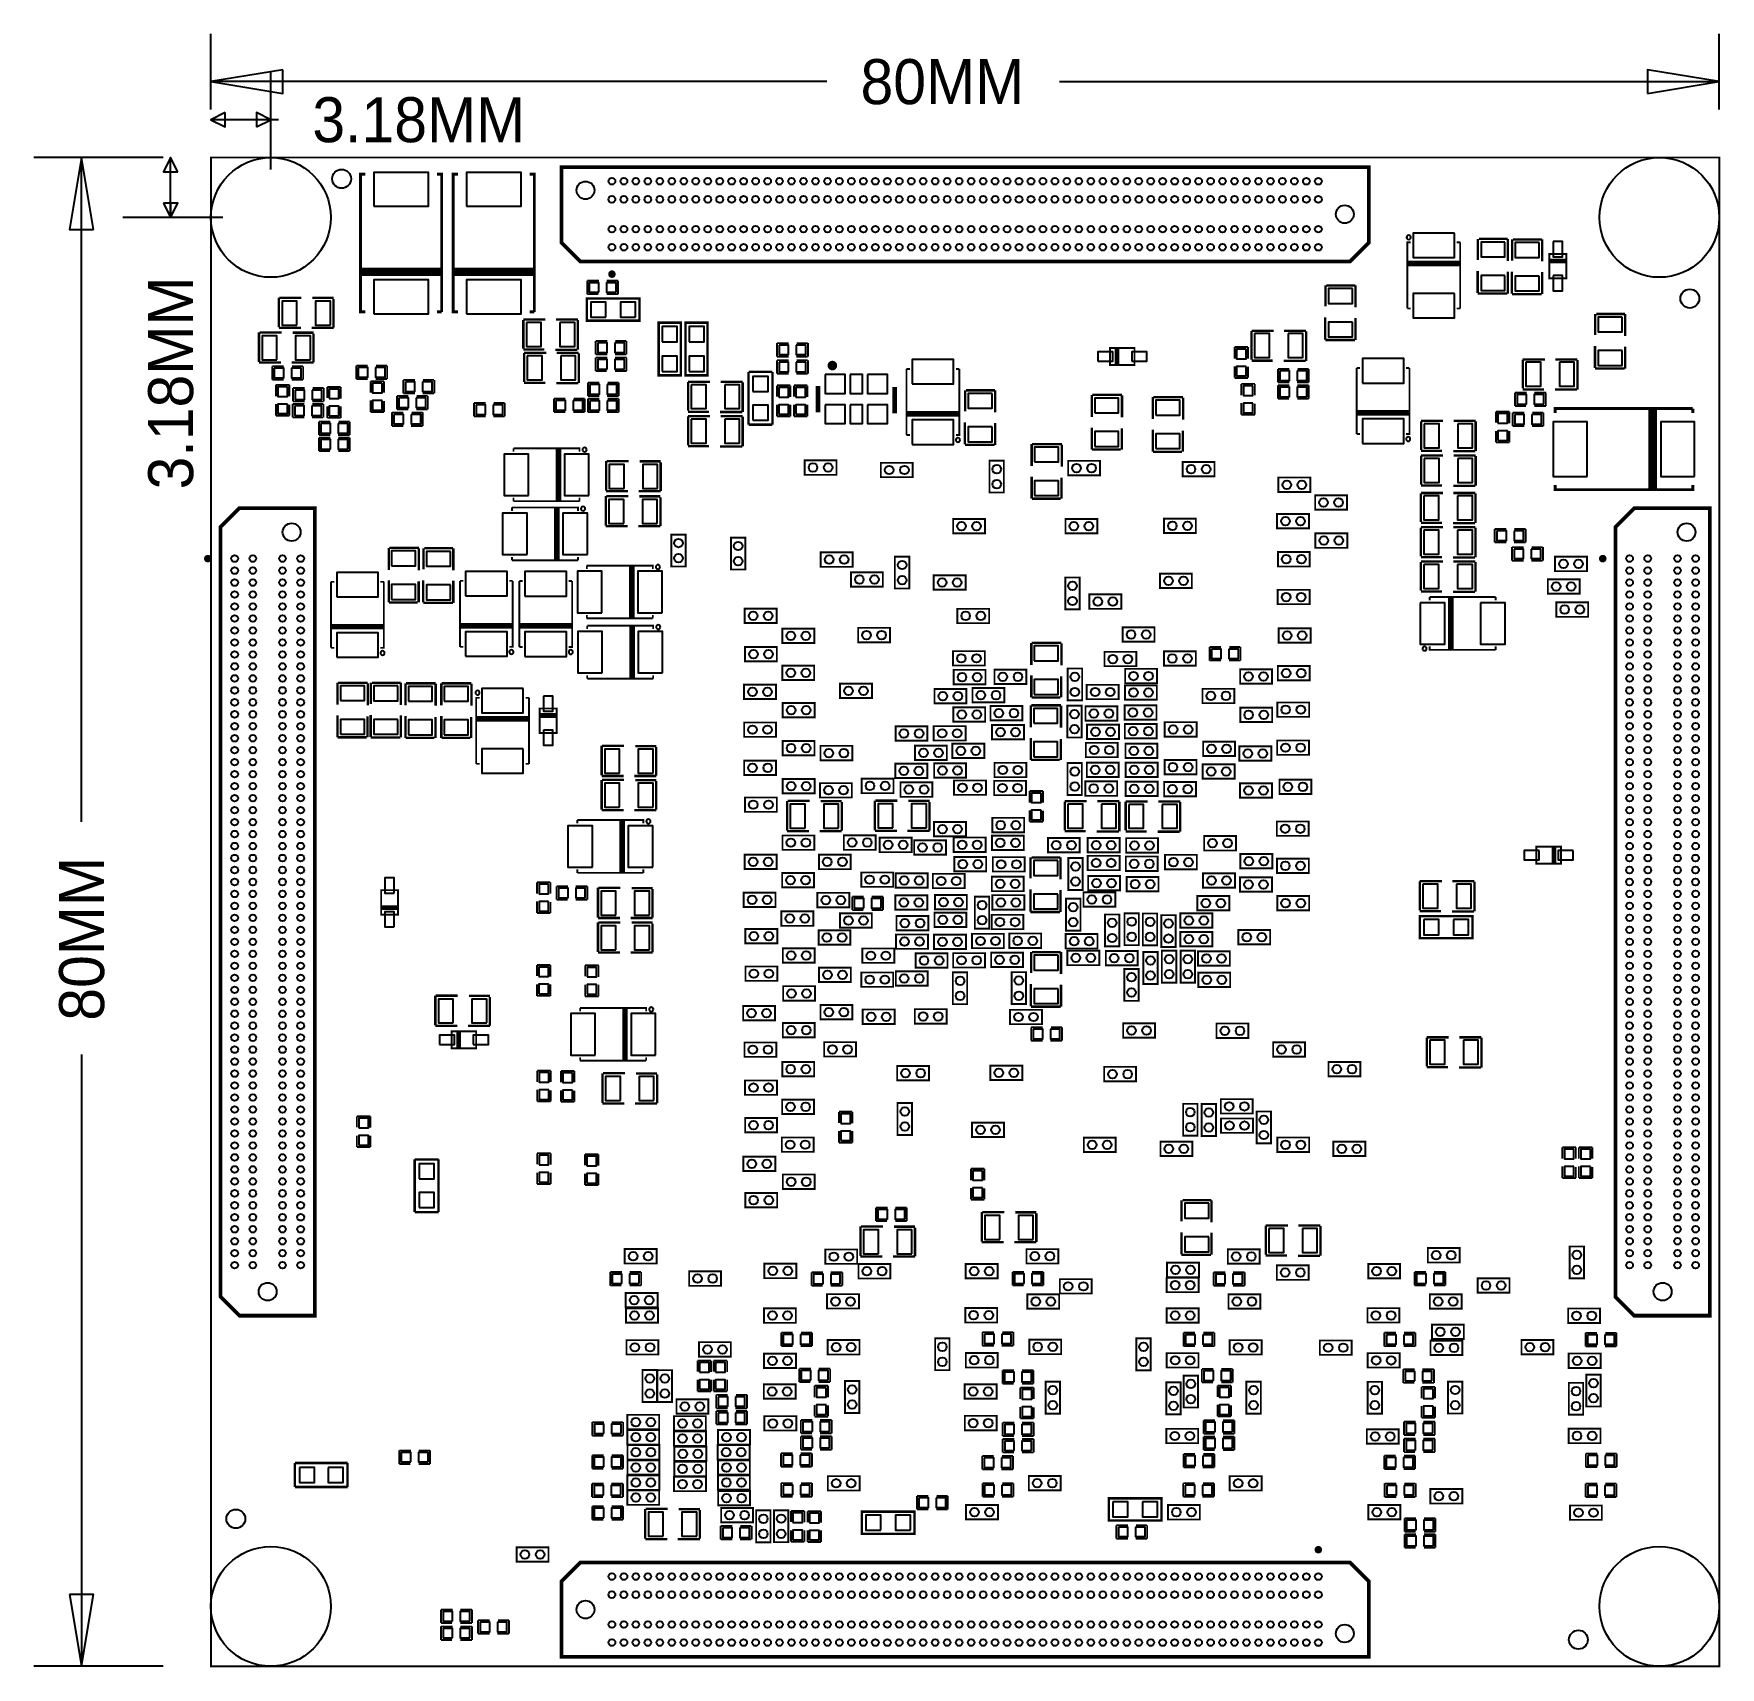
# Model space of a CAD drawing. Extents: x -9.4 to 80, y -0.1 to 86.6.
import ezdxf

# ---------------------------------------------------------------- set-up
doc = ezdxf.new("R2010")
doc.units = 0
for name, color, linetype in [('BG_DIMENSION', 85, 'CONTINUOUS'), ('BG_OUTLINE', 254, 'CONTINUOUS'), ('PG_SILKSCREEN_BOTTOM', 122, 'CONTINUOUS'), ('PIN_BOTTOM', 5, 'CONTINUOUS')]:
    doc.layers.add(name, color=color, linetype=linetype)

msp = doc.modelspace()

# ---------------------------------------------------------------- texts
at = {"layer": 'BG_DIMENSION', "width": 0.978723}
for s, p in [('80MM', (34.450528, 82.829146)), ('3.18MM', (5.378196, 80.811624))]:
    msp.add_text(s, height=2.3876, dxfattribs=at).set_placement(p)
for s, p in [('3.18MM', (-0.943864, 62.40145)), ('80MM', (-5.665216, 34.230564))]:
    msp.add_text(s, height=2.3876, rotation=90, dxfattribs=at).set_placement(p)

# ---------------------------------------------------------------- linework, layer by layer
at = {"layer": 'BG_DIMENSION'}
for points in [[(0, 82.539992), (0, 86.562946)], [(79.999992, 82.539992), (79.999992, 86.562946)], [(3.81, 84.657946), (0, 84.022946), (3.81, 83.387946), (3.81, 84.657946)], [(0, 82.539992), (0, 84.545424)], [(3.17754, 79.362452), (3.17754, 84.545424)], [(76.189992, 83.387946), (79.999992, 84.022946), (76.189992, 84.657946), (76.189992, 83.387946)], [(32.659828, 84.022946), (0, 84.022946)], [(45.004228, 84.022946), (79.999992, 84.022946)], [(0.762, 82.386424), (0, 82.005424), (0.762, 81.624424), (0.762, 82.386424)], [(2.41554, 81.624424), (3.17754, 82.005424), (2.41554, 82.386424), (2.41554, 81.624424)], [(3.17754, 82.005424), (0, 82.005424)], [(3.587496, 82.005424), (3.17754, 82.005424)], [(-2.54, 79.999992), (-9.399016, 79.999992)], [(-6.224016, 76.189992), (-6.859016, 79.999992), (-7.494016, 76.189992), (-6.224016, 76.189992)], [(-6.859016, 44.784264), (-6.859016, 79.999992)], [(-2.54, 79.999992), (-4.677664, 79.999992)], [(-1.756664, 79.237992), (-2.137664, 79.999992), (-2.518664, 79.237992), (-1.756664, 79.237992)], [(-2.137664, 76.822452), (-2.137664, 79.999992)], [(-2.518664, 77.584452), (-2.137664, 76.822452), (-1.756664, 77.584452), (-2.518664, 77.584452)], [(-2.137664, 77.62875), (-2.137664, 76.822452)], [(0.63754, 76.822452), (-4.677664, 76.822452)], [(-6.859016, 32.439864), (-6.859016, 0)], [(-7.494016, 3.81), (-6.859016, 0), (-6.224016, 3.81), (-7.494016, 3.81)], [(-2.54, 0), (-9.399016, 0)]]:
    msp.add_lwpolyline(points, dxfattribs=at)
at = {"layer": 'BG_OUTLINE', "const_width": 0.1}
msp.add_lwpolyline([(0, 0), (79.999992, 0), (79.999992, 79.999992), (0, 79.999992), (0, 0)], dxfattribs=at)
at = {"layer": 'PG_SILKSCREEN_BOTTOM'}
for points, const_width in [([(8.18007, 79.113405), (7.93496, 79.113405), (7.93496, 71.813395), (8.18007, 71.813395)], 0.1524), ([(12.23518, 71.813395), (12.23518, 79.113405), (11.99007, 79.113405)], 0.1524), ([(13.09624, 79.113405), (12.85113, 79.113405), (12.85113, 71.81342), (13.09624, 71.81342)], 0.1524), ([(17.15135, 71.81342), (17.15135, 79.113405), (16.90624, 79.113405)], 0.1524), ([(61.409986, 79.491992), (18.589981, 79.491992), (18.589981, 75.492), (19.589979, 74.492002), (60.409988, 74.492002), (61.409986, 75.492), (61.409986, 79.491992)], 0.2), ([(63.456617, 71.997316), (63.456617, 75.497334), (63.636627, 75.497334)], 0.1), ([(66.076601, 75.497334), (66.256611, 75.497334)], 0.1), ([(66.256611, 75.497334), (66.256611, 71.997316)], 0.1), ([(67.19697, 74.565256), (67.19697, 75.682856)], 0.127), ([(67.24777, 75.682856), (68.77177, 75.682856)], 0.127), ([(68.78447, 75.682856), (68.78447, 74.514456)], 0.127), ([(69.012308, 74.538332), (69.012308, 75.655932)], 0.127), ([(69.063108, 75.655932), (70.587108, 75.655932)], 0.127), ([(70.599808, 75.655932), (70.599808, 74.487532)], 0.127), ([(63.456617, 74.477016), (66.246908, 74.477016)], 0.1), ([(63.456617, 74.377017), (66.246908, 74.377017)], 0.1), ([(63.456617, 74.277017), (66.246908, 74.277017)], 0.1), ([(70.986726, 73.589363), (71.886724, 73.589363), (71.886724, 74.88936), (70.986726, 74.88936), (70.986726, 73.589363)], 0.1), ([(71.004938, 74.594974), (71.868538, 74.594974)], 0.1), ([(71.004938, 74.518774), (71.868538, 74.518774)], 0.1), ([(71.004938, 74.442574), (71.868538, 74.442574)], 0.1), ([(12.21867, 74.0918), (7.95147, 74.0918)], 0.1524), ([(12.21867, 73.9394), (7.95147, 73.9394)], 0.1524), ([(12.21867, 73.787), (7.95147, 73.787)], 0.1524), ([(17.13484, 74.0918), (12.86764, 74.0918)], 0.1524), ([(17.13484, 73.9394), (12.86764, 73.9394)], 0.1524), ([(17.13484, 73.787), (12.86764, 73.787)], 0.1524), ([(19.959955, 73.463963), (19.959955, 72.752763)], 0.1016), ([(20.573975, 73.463963), (19.964375, 73.463963)], 0.1016), ([(21.594369, 73.463963), (20.984769, 73.463963)], 0.1016), ([(21.594369, 73.463963), (21.594369, 72.752763)], 0.1016), ([(67.18427, 73.981056), (67.18427, 72.812656)], 0.127), ([(68.78447, 72.787256), (68.78447, 73.955656)], 0.127), ([(68.999608, 73.954132), (68.999608, 72.785732)], 0.127), ([(70.599808, 72.760332), (70.599808, 73.928732)], 0.127), ([(3.606546, 72.567292), (3.606546, 70.992492)], 0.127), ([(4.800346, 72.567292), (3.631946, 72.567292)], 0.127), ([(5.384546, 72.554592), (6.502146, 72.554592)], 0.127), ([(6.502146, 72.503792), (6.502146, 70.979792)], 0.127), ([(19.937451, 71.35048), (22.731451, 71.35048), (22.731451, 72.51888), (19.937451, 72.51888), (19.937451, 71.35048)], 0.127), ([(19.964375, 72.752763), (20.548575, 72.752763)], 0.1016), ([(21.594369, 72.752763), (20.984769, 72.752763)], 0.1016), ([(59.11215, 72.102218), (59.11215, 73.219818)], 0.127), ([(59.16295, 73.219818), (60.68695, 73.219818)], 0.127), ([(60.69965, 73.219818), (60.69965, 72.051418)], 0.127), ([(67.18427, 72.787256), (68.75907, 72.787256)], 0.127), ([(68.999608, 72.760332), (70.574408, 72.760332)], 0.127), ([(11.99007, 71.813395), (12.23518, 71.813395)], 0.1524), ([(16.90624, 71.81342), (17.15135, 71.81342)], 0.1524), ([(59.09945, 71.518018), (59.09945, 70.349618)], 0.127), ([(63.636627, 71.997316), (63.456617, 71.997316)], 0.1), ([(66.076601, 71.997316), (66.256611, 71.997316)], 0.1), ([(73.417684, 70.585076), (73.417684, 71.702676)], 0.127), ([(73.468484, 71.702676), (74.992484, 71.702676)], 0.127), ([(75.005184, 71.702676), (75.005184, 70.534276)], 0.127), ([(2.549906, 70.725538), (2.549906, 69.150738)], 0.127), ([(3.743706, 70.725538), (2.575306, 70.725538)], 0.127), ([(3.606546, 70.967092), (4.774946, 70.967092)], 0.127), ([(4.327906, 70.712838), (5.445506, 70.712838)], 0.127), ([(6.502146, 70.967092), (5.333746, 70.967092)], 0.127), ([(5.445506, 70.662038), (5.445506, 69.138038)], 0.127), ([(16.566642, 71.404226), (17.735042, 71.404226)], 0.127), ([(16.566642, 69.867526), (16.566642, 71.391526)], 0.127), ([(19.462242, 71.404226), (18.293842, 71.404226)], 0.127), ([(19.462242, 69.804026), (19.462242, 71.378826)], 0.127), ([(23.7458, 71.244231), (23.7458, 68.450231), (24.9142, 68.450231), (24.9142, 71.244231), (23.7458, 71.244231)], 0.127), ([(25.174042, 71.244231), (25.174042, 68.450231), (26.342442, 68.450231), (26.342442, 71.244231), (25.174042, 71.244231)], 0.127), ([(55.188104, 70.814438), (56.356504, 70.814438)], 0.127), ([(55.188104, 69.277738), (55.188104, 70.801738)], 0.127), ([(58.083704, 70.814438), (56.915304, 70.814438)], 0.127), ([(58.083704, 69.214238), (58.083704, 70.789038)], 0.127), ([(60.69965, 70.324218), (60.69965, 71.492618)], 0.127), ([(17.684242, 69.816726), (16.566642, 69.816726)], 0.127), ([(18.268442, 69.804026), (19.436842, 69.804026)], 0.127), ([(20.40603, 70.275958), (21.01563, 70.275958)], 0.1016), ([(20.40603, 69.564758), (20.40603, 70.275958)], 0.1016), ([(22.036024, 70.275958), (21.451824, 70.275958)], 0.1016), ([(22.040418, 69.564758), (22.040418, 70.275958)], 0.1016), ([(30.026534, 70.156629), (30.636134, 70.156629)], 0.1016), ([(30.026534, 69.445429), (30.026534, 70.156629)], 0.1016), ([(31.656528, 70.156629), (31.072328, 70.156629)], 0.1016), ([(31.660948, 69.445429), (31.660948, 70.156629)], 0.1016), ([(48.982579, 68.99463), (48.982579, 69.894628), (47.682582, 69.894628), (47.682582, 68.99463), (48.982579, 68.99463)], 0.1), ([(47.976968, 69.012841), (47.976968, 69.876441)], 0.1), ([(48.053168, 69.012841), (48.053168, 69.876441)], 0.1), ([(48.129368, 69.012841), (48.129368, 69.876441)], 0.1), ([(54.294532, 69.948374), (55.005732, 69.948374)], 0.1016), ([(54.294532, 69.948374), (54.294532, 69.3388)], 0.1016), ([(55.005732, 69.948374), (55.005732, 69.3388)], 0.1016), ([(59.09945, 70.324218), (60.67425, 70.324218)], 0.127), ([(73.404984, 70.000876), (73.404984, 68.832476)], 0.127), ([(75.005184, 68.807076), (75.005184, 69.975476)], 0.127), ([(2.549906, 69.125338), (3.718306, 69.125338)], 0.127), ([(3.254781, 68.935981), (3.864381, 68.935981)], 0.1016), ([(3.254781, 68.224781), (3.254781, 68.935981)], 0.1016), ([(5.445506, 69.125338), (4.277106, 69.125338)], 0.127), ([(4.884776, 68.935981), (4.300576, 68.935981)], 0.1016), ([(4.88917, 68.224781), (4.88917, 68.935981)], 0.1016), ([(7.710195, 68.967985), (8.319795, 68.967985)], 0.1016), ([(7.710195, 68.256785), (7.710195, 68.967985)], 0.1016), ([(9.34019, 68.967985), (8.75599, 68.967985)], 0.1016), ([(9.344584, 68.256785), (9.344584, 68.967985)], 0.1016), ([(16.611346, 69.639688), (17.779746, 69.639688)], 0.127), ([(16.611346, 68.102988), (16.611346, 69.626988)], 0.127), ([(19.506946, 69.639688), (18.338546, 69.639688)], 0.127), ([(19.506946, 68.039488), (19.506946, 69.614288)], 0.127), ([(20.40603, 69.564758), (21.01563, 69.564758)], 0.1016), ([(20.40603, 69.394578), (20.40603, 68.683378)], 0.1016), ([(21.020024, 69.394578), (20.410424, 69.394578)], 0.1016), ([(21.426424, 69.564758), (22.036024, 69.564758)], 0.1016), ([(22.040418, 69.394578), (21.430818, 69.394578)], 0.1016), ([(22.040418, 69.394578), (22.040418, 68.683378)], 0.1016), ([(30.026534, 69.445429), (30.636134, 69.445429)], 0.1016), ([(30.026534, 69.253735), (30.636134, 69.253735)], 0.1016), ([(30.026534, 68.542535), (30.026534, 69.253735)], 0.1016), ([(31.046928, 69.445429), (31.656528, 69.445429)], 0.1016), ([(31.656528, 69.253735), (31.072328, 69.253735)], 0.1016), ([(31.660922, 68.542535), (31.660922, 69.253735)], 0.1016), ([(54.294532, 68.928005), (54.294532, 68.31838)], 0.1016), ([(55.005732, 68.31838), (55.005732, 68.902555)], 0.1016), ([(56.305704, 69.226938), (55.188104, 69.226938)], 0.127), ([(56.889904, 69.214238), (58.058304, 69.214238)], 0.127), ([(60.767468, 65.339595), (60.767468, 68.839613)], 0.1), ([(60.947478, 68.839613), (60.767468, 68.839613)], 0.1), ([(63.567462, 68.839613), (63.567462, 65.339595), (63.387453, 65.339595)], 0.1), ([(63.387453, 68.839613), (63.567462, 68.839613)], 0.1), ([(69.577966, 69.293232), (70.746366, 69.293232)], 0.127), ([(69.577966, 67.756532), (69.577966, 69.280532)], 0.127), ([(72.473566, 69.293232), (71.305166, 69.293232)], 0.127), ([(72.473566, 67.693032), (72.473566, 69.267832)], 0.127), ([(3.254781, 68.224781), (3.864381, 68.224781)], 0.1016), ([(3.450717, 67.947261), (4.161917, 67.947261)], 0.1016), ([(3.450717, 67.947261), (3.450717, 67.337661)], 0.1016), ([(4.161917, 67.947261), (4.161917, 67.337661)], 0.1016), ([(4.275176, 68.224781), (4.884776, 68.224781)], 0.1016), ([(7.710195, 68.256785), (8.319795, 68.256785)], 0.1016), ([(8.468487, 68.140301), (9.179687, 68.140301)], 0.1016), ([(8.468487, 68.140301), (8.468487, 67.530701)], 0.1016), ([(8.73059, 68.256785), (9.34019, 68.256785)], 0.1016), ([(9.179687, 68.140301), (9.179687, 67.530701)], 0.1016), ([(10.207269, 68.210811), (10.816869, 68.210811)], 0.1016), ([(10.207269, 67.499611), (10.207269, 68.210811)], 0.1016), ([(11.837264, 68.210811), (11.253064, 68.210811)], 0.1016), ([(11.841658, 67.499611), (11.841658, 68.210811)], 0.1016), ([(17.728946, 68.052188), (16.611346, 68.052188)], 0.127), ([(18.313146, 68.039488), (19.481546, 68.039488)], 0.127), ([(19.99201, 68.062856), (20.60161, 68.062856)], 0.1016), ([(19.99201, 67.351656), (19.99201, 68.062856)], 0.1016), ([(20.410424, 68.683378), (20.994624, 68.683378)], 0.1016), ([(21.622004, 68.062856), (21.037804, 68.062856)], 0.1016), ([(22.040418, 68.683378), (21.430818, 68.683378)], 0.1016), ([(21.626398, 67.351656), (21.626398, 68.062856)], 0.1016), ([(25.304521, 68.107103), (26.472921, 68.107103)], 0.127), ([(25.304521, 66.570403), (25.304521, 68.094403)], 0.127), ([(28.200121, 68.107103), (27.031721, 68.107103)], 0.127), ([(28.200121, 66.506903), (28.200121, 68.081703)], 0.127), ([(29.780255, 68.629301), (28.510255, 68.629301)], 0.127), ([(28.510255, 68.629301), (28.510255, 65.835301)], 0.127), ([(29.780255, 65.835301), (29.780255, 68.629301)], 0.127), ([(30.026534, 68.542535), (30.636134, 68.542535)], 0.1016), ([(31.046928, 68.542535), (31.656528, 68.542535)], 0.1016), ([(32.196964, 66.492145), (32.196964, 67.889145)], 0.254), ([(36.887963, 65.292224), (36.887963, 68.792217)], 0.1), ([(37.067973, 68.792217), (36.887963, 68.792217)], 0.1), ([(39.687983, 68.792217), (39.687983, 65.292224), (39.507973, 65.292224)], 0.1), ([(39.507973, 68.792217), (39.687983, 68.792217)], 0.1), ([(54.294532, 68.313986), (55.005732, 68.313986)], 0.1016), ([(54.654704, 67.998416), (55.365904, 67.998416)], 0.1016), ([(54.654704, 67.998416), (54.654704, 67.388816)], 0.1016), ([(55.365904, 67.998416), (55.365904, 67.388816)], 0.1016), ([(56.588635, 68.791303), (57.198235, 68.791303)], 0.1016), ([(56.588635, 68.080103), (56.588635, 68.791303)], 0.1016), ([(56.588635, 68.080103), (57.198235, 68.080103)], 0.1016), ([(57.609029, 68.080103), (58.218629, 68.080103)], 0.1016), ([(58.218629, 68.791303), (57.634429, 68.791303)], 0.1016), ([(58.223048, 68.080103), (58.223048, 68.791303)], 0.1016), ([(73.404984, 68.807076), (74.979784, 68.807076)], 0.127), ([(4.352315, 67.774693), (4.961915, 67.774693)], 0.1016), ([(4.352315, 67.063493), (4.352315, 67.774693)], 0.1016), ([(4.352315, 67.063493), (4.961915, 67.063493)], 0.1016), ([(5.37271, 67.063493), (5.98231, 67.063493)], 0.1016), ([(5.98231, 67.774693), (5.39811, 67.774693)], 0.1016), ([(5.986704, 67.063493), (5.986704, 67.774693)], 0.1016), ([(6.886296, 67.829811), (6.175096, 67.829811)], 0.1016), ([(6.175096, 67.825391), (6.175096, 67.241191)], 0.1016), ([(6.886296, 67.215791), (6.886296, 67.825391)], 0.1016), ([(8.468487, 67.119906), (8.468487, 66.510306)], 0.1016), ([(9.179687, 66.510306), (9.179687, 67.094506)], 0.1016), ([(9.866909, 67.363086), (10.476509, 67.363086)], 0.1016), ([(9.866909, 66.651886), (9.866909, 67.363086)], 0.1016), ([(10.207269, 67.499611), (10.816869, 67.499611)], 0.1016), ([(11.496904, 67.363086), (10.912704, 67.363086)], 0.1016), ([(11.227664, 67.499611), (11.837264, 67.499611)], 0.1016), ([(11.501298, 66.651886), (11.501298, 67.363086)], 0.1016), ([(18.192674, 67.212464), (18.802274, 67.212464)], 0.1016), ([(18.192674, 66.501264), (18.192674, 67.212464)], 0.1016), ([(19.822668, 67.212464), (19.238468, 67.212464)], 0.1016), ([(19.827062, 66.501264), (19.827062, 67.212464)], 0.1016), ([(19.99201, 67.351656), (20.60161, 67.351656)], 0.1016), ([(19.99201, 67.20713), (20.60161, 67.20713)], 0.1016), ([(19.99201, 66.49593), (19.99201, 67.20713)], 0.1016), ([(21.012404, 67.351656), (21.622004, 67.351656)], 0.1016), ([(21.622004, 67.20713), (21.037804, 67.20713)], 0.1016), ([(21.626398, 66.49593), (21.626398, 67.20713)], 0.1016), ([(30.731816, 67.91419), (30.020616, 67.91419)], 0.1016), ([(30.020616, 67.909796), (30.020616, 67.325596)], 0.1016), ([(30.731816, 67.300196), (30.731816, 67.909796)], 0.1016), ([(31.630214, 67.91419), (30.919014, 67.91419)], 0.1016), ([(30.919014, 67.909796), (30.919014, 67.325596)], 0.1016), ([(31.630214, 67.300196), (31.630214, 67.909796)], 0.1016), ([(36.260964, 66.428645), (36.260964, 67.825645)], 0.254), ([(40.003095, 66.537357), (40.003095, 67.654957)], 0.127), ([(40.053895, 67.654957), (41.577895, 67.654957)], 0.127), ([(41.590595, 67.654957), (41.590595, 66.486557)], 0.127), ([(46.719185, 67.410863), (46.719185, 66.242463)], 0.127), ([(48.319385, 67.410863), (46.744585, 67.410863)], 0.127), ([(48.319385, 66.217063), (48.319385, 67.385463)], 0.127), ([(49.956669, 67.296817), (49.956669, 66.128417)], 0.127), ([(51.556869, 67.296817), (49.982069, 67.296817)], 0.127), ([(51.556869, 66.103017), (51.556869, 67.271417)], 0.127), ([(56.589041, 67.926052), (56.589041, 67.214852)], 0.1016), ([(57.203061, 67.926052), (56.593461, 67.926052)], 0.1016), ([(56.593461, 67.214852), (57.177661, 67.214852)], 0.1016), ([(58.223455, 67.926052), (57.613855, 67.926052)], 0.1016), ([(58.223455, 67.214852), (57.613855, 67.214852)], 0.1016), ([(58.223455, 67.926052), (58.223455, 67.214852)], 0.1016), ([(69.164073, 67.529913), (69.164073, 66.818713)], 0.1016), ([(69.778093, 67.529913), (69.168493, 67.529913)], 0.1016), ([(70.695566, 67.705732), (69.577966, 67.705732)], 0.127), ([(70.798487, 67.529913), (70.188887, 67.529913)], 0.1016), ([(70.798487, 67.529913), (70.798487, 66.818713)], 0.1016), ([(71.279766, 67.693032), (72.448166, 67.693032)], 0.127), ([(3.450717, 66.926866), (3.450717, 66.317266)], 0.1016), ([(3.450717, 66.312872), (4.161917, 66.312872)], 0.1016), ([(4.161917, 66.317266), (4.161917, 66.901466)], 0.1016), ([(4.335805, 66.927095), (4.945405, 66.927095)], 0.1016), ([(4.335805, 66.215895), (4.335805, 66.927095)], 0.1016), ([(4.335805, 66.215895), (4.945405, 66.215895)], 0.1016), ([(5.3562, 66.215895), (5.9658, 66.215895)], 0.1016), ([(5.9658, 66.927095), (5.3816, 66.927095)], 0.1016), ([(5.970194, 66.215895), (5.970194, 66.927095)], 0.1016), ([(6.175096, 66.195397), (6.175096, 66.804997)], 0.1016), ([(6.886296, 66.195397), (6.175096, 66.195397)], 0.1016), ([(6.886296, 66.195397), (6.886296, 66.804997)], 0.1016), ([(8.468487, 66.505912), (9.179687, 66.505912)], 0.1016), ([(9.597923, 66.480309), (10.207523, 66.480309)], 0.1016), ([(9.597923, 65.769109), (9.597923, 66.480309)], 0.1016), ([(9.866909, 66.651886), (10.476509, 66.651886)], 0.1016), ([(11.227918, 66.480309), (10.643718, 66.480309)], 0.1016), ([(10.887304, 66.651886), (11.496904, 66.651886)], 0.1016), ([(11.232312, 65.769109), (11.232312, 66.480309)], 0.1016), ([(13.952398, 66.987166), (14.561998, 66.987166)], 0.1016), ([(13.952398, 66.275966), (13.952398, 66.987166)], 0.1016), ([(13.952398, 66.275966), (14.561998, 66.275966)], 0.1016), ([(14.972792, 66.275966), (15.582392, 66.275966)], 0.1016), ([(15.582392, 66.987166), (14.998192, 66.987166)], 0.1016), ([(15.586786, 66.275966), (15.586786, 66.987166)], 0.1016), ([(18.192674, 66.501264), (18.802274, 66.501264)], 0.1016), ([(19.213068, 66.501264), (19.822668, 66.501264)], 0.1016), ([(19.99201, 66.49593), (20.60161, 66.49593)], 0.1016), ([(21.012404, 66.49593), (21.622004, 66.49593)], 0.1016), ([(26.422121, 66.519603), (25.304521, 66.519603)], 0.127), ([(25.304521, 66.282367), (26.472921, 66.282367)], 0.127), ([(25.304521, 64.745667), (25.304521, 66.269667)], 0.127), ([(27.006321, 66.506903), (28.174721, 66.506903)], 0.127), ([(28.200121, 66.282367), (27.031721, 66.282367)], 0.127), ([(28.200121, 64.682167), (28.200121, 66.256967)], 0.127), ([(30.020616, 66.279801), (30.020616, 66.889401)], 0.1016), ([(30.731816, 66.279801), (30.020616, 66.279801)], 0.1016), ([(30.731816, 66.279801), (30.731816, 66.889401)], 0.1016), ([(30.919014, 66.279801), (30.919014, 66.889401)], 0.1016), ([(31.630214, 66.279801), (30.919014, 66.279801)], 0.1016), ([(31.630214, 66.279801), (31.630214, 66.889401)], 0.1016), ([(39.687983, 66.512516), (36.897666, 66.512516)], 0.1), ([(39.687983, 66.412516), (36.897666, 66.412516)], 0.1), ([(39.687983, 66.312517), (36.897666, 66.312517)], 0.1), ([(54.654704, 66.978022), (54.654704, 66.368422)], 0.1016), ([(54.654704, 66.364002), (55.365904, 66.364002)], 0.1016), ([(55.365904, 66.368422), (55.365904, 66.952622)], 0.1016), ([(63.567462, 66.559913), (60.777171, 66.559913)], 0.1), ([(63.567462, 66.459913), (60.777171, 66.459913)], 0.1), ([(63.567462, 66.359913), (60.777171, 66.359913)], 0.1), ([(68.86829, 66.52547), (68.15709, 66.52547)], 0.1016), ([(68.15709, 66.521076), (68.15709, 65.936876)], 0.1016), ([(68.86829, 65.911476), (68.86829, 66.521076)], 0.1016), ([(69.040172, 66.472816), (69.649772, 66.472816)], 0.1016), ([(69.040172, 65.761616), (69.040172, 66.472816)], 0.1016), ([(69.168493, 66.818713), (69.752693, 66.818713)], 0.1016), ([(70.670166, 66.472816), (70.085966, 66.472816)], 0.1016), ([(70.798487, 66.818713), (70.188887, 66.818713)], 0.1016), ([(70.674586, 65.761616), (70.674586, 66.472816)], 0.1016), ([(78.589886, 66.692221), (71.289875, 66.692221), (71.289875, 66.447111)], 0.1524), ([(76.311481, 66.675711), (76.311481, 62.408511)], 0.1524), ([(76.463881, 66.675711), (76.463881, 62.408511)], 0.1524), ([(76.616281, 66.675711), (76.616281, 62.408511)], 0.1524), ([(78.589886, 66.447111), (78.589886, 66.692221)], 0.1524), ([(5.724728, 66.002103), (6.334354, 66.002129)], 0.1016), ([(5.724728, 65.290903), (5.724728, 66.002103)], 0.1016), ([(5.724728, 65.290903), (6.334354, 65.290929)], 0.1016), ([(6.745148, 65.290929), (7.354722, 65.290929)], 0.1016), ([(7.354722, 66.002129), (6.770548, 66.002129)], 0.1016), ([(7.359142, 65.290929), (7.359142, 66.002129)], 0.1016), ([(9.597923, 65.769109), (10.207523, 65.769109)], 0.1016), ([(10.618318, 65.769109), (11.227918, 65.769109)], 0.1016), ([(28.510255, 65.835301), (29.780255, 65.835301)], 0.127), ([(37.067973, 65.292224), (36.887963, 65.292224)], 0.1), ([(39.990395, 65.953157), (39.990395, 64.784757)], 0.127), ([(41.590595, 64.759357), (41.590595, 65.927757)], 0.127), ([(46.719185, 64.515263), (46.719185, 65.683663)], 0.127), ([(48.306685, 65.632863), (48.306685, 64.515263)], 0.127), ([(49.956669, 64.401217), (49.956669, 65.569617)], 0.127), ([(51.544169, 65.518817), (51.544169, 64.401217)], 0.127), ([(60.947478, 65.339595), (60.767468, 65.339595)], 0.1), ([(64.182269, 66.031415), (65.350669, 66.031415)], 0.127), ([(64.182269, 64.494715), (64.182269, 66.018715)], 0.127), ([(67.077869, 66.031415), (65.909469, 66.031415)], 0.127), ([(67.077869, 64.431215), (67.077869, 66.006015)], 0.127), ([(68.15709, 64.891082), (68.15709, 65.500682)], 0.1016), ([(68.86829, 64.891082), (68.86829, 65.500682)], 0.1016), ([(69.040172, 65.761616), (69.649772, 65.761616)], 0.1016), ([(70.060566, 65.761616), (70.670166, 65.761616)], 0.1016), ([(5.724728, 65.151787), (5.724728, 64.440587)], 0.1016), ([(6.338722, 65.151787), (5.729122, 65.151787)], 0.1016), ([(5.729122, 64.440587), (6.313322, 64.440587)], 0.1016), ([(7.359117, 65.151787), (6.749517, 65.151787)], 0.1016), ([(7.359117, 64.440587), (6.749517, 64.440587)], 0.1016), ([(7.359117, 65.151787), (7.359117, 64.440587)], 0.1016), ([(16.047745, 64.577824), (19.547738, 64.577824), (19.547738, 64.397839)], 0.1), ([(16.047745, 64.397839), (16.047745, 64.577824)], 0.1), ([(18.327446, 64.577824), (18.327446, 61.787532)], 0.1), ([(18.427446, 64.577824), (18.427446, 61.787532)], 0.1), ([(18.527446, 64.577824), (18.527446, 61.787532)], 0.1), ([(26.422121, 64.694867), (25.304521, 64.694867)], 0.127), ([(27.006321, 64.682167), (28.174721, 64.682167)], 0.127), ([(39.990395, 64.759357), (41.565195, 64.759357)], 0.127), ([(43.528945, 64.808379), (43.528945, 63.639979)], 0.127), ([(45.129145, 64.808379), (43.554345, 64.808379)], 0.127), ([(45.129145, 63.614579), (45.129145, 64.782979)], 0.127), ([(48.255885, 64.515263), (46.731885, 64.515263)], 0.127), ([(51.493369, 64.401217), (49.969369, 64.401217)], 0.127), ([(65.299869, 64.443915), (64.182269, 64.443915)], 0.127), ([(65.884069, 64.431215), (67.052469, 64.431215)], 0.127), ([(68.86829, 64.891082), (68.15709, 64.891082)], 0.1016), ([(20.957515, 63.902285), (20.957515, 62.327485)], 0.127), ([(22.151315, 63.902285), (20.982915, 63.902285)], 0.127), ([(22.735515, 63.889585), (23.853115, 63.889585)], 0.127), ([(23.853115, 63.838785), (23.853115, 62.314785)], 0.127), ([(33.175931, 63.940055), (33.175931, 63.178055), (31.485307, 63.178055), (31.485307, 63.940055), (33.175931, 63.940055)], 0.100076), ([(37.222151, 63.813055), (37.222151, 63.051055), (35.531527, 63.051055), (35.531527, 63.813055), (37.222151, 63.813055)], 0.100076), ([(41.292628, 63.926999), (42.054628, 63.926999), (42.054628, 62.236375), (41.292628, 62.236375), (41.292628, 63.926999)], 0.100076), ([(45.463943, 63.154154), (45.463943, 63.916154), (47.154567, 63.916154), (47.154567, 63.154154), (45.463943, 63.154154)], 0.100076), ([(53.225675, 63.854711), (53.225675, 63.092711), (51.535051, 63.092711), (51.535051, 63.854711), (53.225675, 63.854711)], 0.100076), ([(64.182269, 64.196773), (65.350669, 64.196773)], 0.127), ([(64.182269, 62.660073), (64.182269, 64.184073)], 0.127), ([(67.077869, 64.196773), (65.909469, 64.196773)], 0.127), ([(67.077869, 62.596573), (67.077869, 64.171373)], 0.127), ([(43.528945, 61.912779), (43.528945, 63.081179)], 0.127), ([(45.116445, 63.030379), (45.116445, 61.912779)], 0.127), ([(58.304455, 63.031167), (58.304455, 62.269167), (56.613831, 62.269167), (56.613831, 63.031167), (58.304455, 63.031167)], 0.100076), ([(65.299869, 62.609273), (64.182269, 62.609273)], 0.127), ([(65.884069, 62.596573), (67.052469, 62.596573)], 0.127), ([(71.289875, 62.637111), (71.289875, 62.392001), (78.589886, 62.392001), (78.589886, 62.637111)], 0.1524), ([(16.047745, 61.957839), (16.047745, 61.777829)], 0.1), ([(19.547738, 61.777829), (16.047745, 61.777829)], 0.1), ([(19.547738, 61.957839), (19.547738, 61.777829)], 0.1), ([(20.940497, 62.046815), (20.940497, 60.472015)], 0.127), ([(20.957515, 62.302085), (22.125915, 62.302085)], 0.127), ([(22.134297, 62.046815), (20.965897, 62.046815)], 0.127), ([(23.853115, 62.302085), (22.684715, 62.302085)], 0.127), ([(22.718497, 62.034115), (23.836097, 62.034115)], 0.127), ([(23.836097, 61.983315), (23.836097, 60.459315)], 0.127), ([(45.065645, 61.912779), (43.541645, 61.912779)], 0.127), ([(60.254134, 62.0903), (60.254134, 61.3283), (58.56351, 61.3283), (58.56351, 62.0903), (60.254134, 62.0903)], 0.100076), ([(64.171347, 62.213541), (65.339747, 62.213541)], 0.127), ([(64.171347, 60.676841), (64.171347, 62.200841)], 0.127), ([(67.066947, 62.213541), (65.898547, 62.213541)], 0.127), ([(67.066947, 60.613341), (67.066947, 62.188141)], 0.127), ([(5.50799, 18.590006), (5.50799, 61.410012), (1.507998, 61.410012), (0.508, 60.410014), (0.508, 19.590004), (1.507998, 18.590006), (5.50799, 18.590006)], 0.2), ([(15.965526, 61.446004), (19.465519, 61.446004), (19.465519, 61.266019)], 0.1), ([(15.965526, 61.266019), (15.965526, 61.446004)], 0.1), ([(18.245226, 61.446004), (18.245226, 58.655712)], 0.1), ([(18.345226, 61.446004), (18.345226, 58.655712)], 0.1), ([(18.445226, 61.446004), (18.445226, 58.655712)], 0.1), ([(39.362405, 60.068333), (39.362405, 60.830333), (41.053029, 60.830333), (41.053029, 60.068333), (39.362405, 60.068333)], 0.100076), ([(45.320991, 60.067571), (45.320991, 60.829571), (47.011615, 60.829571), (47.011615, 60.067571), (45.320991, 60.067571)], 0.100076), ([(52.235379, 60.853472), (52.235379, 60.091472), (50.544755, 60.091472), (50.544755, 60.853472), (52.235379, 60.853472)], 0.100076), ([(58.232523, 61.100335), (58.232523, 60.338335), (56.541899, 60.338335), (56.541899, 61.100335), (58.232523, 61.100335)], 0.100076), ([(79.491992, 18.590006), (79.491992, 61.410012), (75.492, 61.410012), (74.491977, 60.410014), (74.491977, 19.590004), (75.492, 18.590006), (79.491992, 18.590006)], 0.2), ([(20.940497, 60.446615), (22.108897, 60.446615)], 0.127), ([(23.836097, 60.446615), (22.667697, 60.446615)], 0.127), ([(25.182195, 58.314107), (24.420195, 58.314107), (24.420195, 60.004731), (25.182195, 60.004731), (25.182195, 58.314107)], 0.100076), ([(60.269653, 60.069527), (60.269653, 59.307527), (58.579029, 59.307527), (58.579029, 60.069527), (60.269653, 60.069527)], 0.100076), ([(65.288947, 60.626041), (64.171347, 60.626041)], 0.127), ([(64.171347, 60.393758), (65.339747, 60.393758)], 0.127), ([(64.171347, 58.857058), (64.171347, 60.381058)], 0.127), ([(65.873147, 60.613341), (67.041547, 60.613341)], 0.127), ([(67.066947, 60.393758), (65.898547, 60.393758)], 0.127), ([(67.066947, 58.793558), (67.066947, 60.368358)], 0.127), ([(68.09072, 60.302648), (68.70032, 60.302648)], 0.1016), ([(68.09072, 59.591448), (68.09072, 60.302648)], 0.1016), ([(69.720714, 60.302648), (69.136514, 60.302648)], 0.1016), ([(69.725134, 59.591448), (69.725134, 60.302648)], 0.1016), ([(9.429928, 59.302574), (9.429928, 58.134174)], 0.127), ([(11.030128, 59.302574), (9.455328, 59.302574)], 0.127), ([(11.030128, 58.108774), (11.030128, 59.277174)], 0.127), ([(11.268456, 58.165746), (11.268456, 59.283346)], 0.127), ([(11.319256, 59.283346), (12.843256, 59.283346)], 0.127), ([(12.855956, 59.283346), (12.855956, 58.114946)], 0.127), ([(28.345257, 58.156627), (27.583257, 58.156627), (27.583257, 59.847251), (28.345257, 59.847251), (28.345257, 58.156627)], 0.100076), ([(32.340829, 58.298461), (32.340829, 59.060461), (34.031453, 59.060461), (34.031453, 58.298461), (32.340829, 58.298461)], 0.100076), ([(58.278243, 59.078749), (58.278243, 58.316749), (56.587619, 58.316749), (56.587619, 59.078749), (58.278243, 59.078749)], 0.100076), ([(68.09072, 59.591448), (68.70032, 59.591448)], 0.1016), ([(69.007406, 59.341258), (69.617006, 59.341258)], 0.1016), ([(69.007406, 58.630058), (69.007406, 59.341258)], 0.1016), ([(69.111114, 59.591448), (69.720714, 59.591448)], 0.1016), ([(70.6374, 59.341258), (70.0532, 59.341258)], 0.1016), ([(70.641794, 58.630058), (70.641794, 59.341258)], 0.1016), ([(15.965526, 58.826019), (15.965526, 58.646009)], 0.1), ([(19.465519, 58.646009), (15.965526, 58.646009)], 0.1), ([(19.465519, 58.826019), (19.465519, 58.646009)], 0.1), ([(19.934479, 58.361555), (23.434472, 58.361555), (23.434472, 58.181545)], 0.1), ([(19.934479, 58.181545), (19.934479, 58.361555)], 0.1), ([(22.21418, 58.361555), (22.21418, 55.571238)], 0.1), ([(22.314179, 58.361555), (22.314179, 55.571238)], 0.1), ([(22.414179, 58.361555), (22.414179, 55.571238)], 0.1), ([(37.035613, 57.149009), (36.273613, 57.149009), (36.273613, 58.839633), (37.035613, 58.839633), (37.035613, 57.149009)], 0.100076), ([(65.288947, 58.806258), (64.171347, 58.806258)], 0.127), ([(64.171347, 58.573975), (65.339747, 58.573975)], 0.127), ([(64.171347, 57.037275), (64.171347, 58.561275)], 0.127), ([(65.873147, 58.793558), (67.041547, 58.793558)], 0.127), ([(67.066947, 58.573975), (65.898547, 58.573975)], 0.127), ([(67.066947, 56.973775), (67.066947, 58.548575)], 0.127), ([(69.007406, 58.630058), (69.617006, 58.630058)], 0.1016), ([(70.0278, 58.630058), (70.6374, 58.630058)], 0.1016), ([(72.980067, 58.831277), (72.980067, 58.069277), (71.289443, 58.069277), (71.289443, 58.831277), (72.980067, 58.831277)], 0.100076), ([(6.370269, 54.004185), (6.370269, 57.504178)], 0.1), ([(6.550279, 57.504178), (6.370269, 57.504178)], 0.1), ([(9.170264, 57.504178), (9.170264, 54.004185), (8.990279, 54.004185)], 0.1), ([(8.990279, 57.504178), (9.170264, 57.504178)], 0.1), ([(9.429928, 56.406974), (9.429928, 57.575374)], 0.127), ([(11.017428, 57.524574), (11.017428, 56.406974)], 0.127), ([(11.255756, 57.581546), (11.255756, 56.413146)], 0.127), ([(12.855956, 56.387746), (12.855956, 57.556146)], 0.127), ([(13.20386, 54.05247), (13.20386, 57.552463)], 0.1), ([(13.38387, 57.552463), (13.20386, 57.552463)], 0.1), ([(16.003854, 57.552463), (16.003854, 54.05247), (15.82387, 54.05247)], 0.1), ([(15.82387, 57.552463), (16.003854, 57.552463)], 0.1), ([(16.355822, 54.045358), (16.355822, 57.545351)], 0.1), ([(16.535806, 57.545351), (16.355822, 57.545351)], 0.1), ([(19.155816, 57.545351), (19.155816, 54.045358), (18.975807, 54.045358)], 0.1), ([(18.975807, 57.545351), (19.155816, 57.545351)], 0.1), ([(35.634778, 58.005345), (35.634778, 57.243345), (33.944154, 57.243345), (33.944154, 58.005345), (35.634778, 58.005345)], 0.100076), ([(38.334163, 57.085281), (38.334163, 57.847281), (40.024787, 57.847281), (40.024787, 57.085281), (38.334163, 57.085281)], 0.100076), ([(46.075295, 56.040757), (45.313295, 56.040757), (45.313295, 57.731381), (46.075295, 57.731381), (46.075295, 56.040757)], 0.100076), ([(52.025067, 57.933539), (52.025067, 57.171539), (50.334443, 57.171539), (50.334443, 57.933539), (52.025067, 57.933539)], 0.100076), ([(72.593479, 57.631254), (72.593479, 56.869254), (70.902855, 56.869254), (70.902855, 57.631254), (72.593479, 57.631254)], 0.100076), ([(10.966628, 56.406974), (9.442628, 56.406974)], 0.127), ([(11.255756, 56.387746), (12.830556, 56.387746)], 0.127), ([(48.279329, 56.833414), (48.279329, 56.071414), (46.588705, 56.071414), (46.588705, 56.833414), (48.279329, 56.833414)], 0.100076), ([(58.267829, 57.076721), (58.267829, 56.314721), (56.577205, 56.314721), (56.577205, 57.076721), (58.267829, 57.076721)], 0.100076), ([(65.288947, 56.986475), (64.171347, 56.986475)], 0.127), ([(64.634237, 56.696102), (68.134255, 56.696102)], 0.1), ([(64.634237, 56.516092), (64.634237, 56.696102)], 0.1), ([(65.654555, 53.896108), (65.654555, 56.686399)], 0.1), ([(65.754555, 53.896108), (65.754555, 56.686399)], 0.1), ([(65.854555, 53.896108), (65.854555, 56.686399)], 0.1), ([(65.873147, 56.973775), (67.041547, 56.973775)], 0.127), ([(68.134255, 56.516092), (68.134255, 56.696102)], 0.1), ([(73.042297, 56.409387), (73.042297, 55.647387), (71.351673, 55.647387), (71.351673, 56.409387), (73.042297, 56.409387)], 0.100076), ([(19.934479, 55.741545), (19.934479, 55.561535)], 0.1), ([(23.434472, 55.561535), (19.934479, 55.561535)], 0.1), ([(23.434472, 55.741545), (23.434472, 55.561535)], 0.1), ([(28.309341, 55.315485), (28.309341, 56.077485), (29.999965, 56.077485), (29.999965, 55.315485), (28.309341, 55.315485)], 0.100076), ([(41.273501, 56.072938), (41.273501, 55.310938), (39.582877, 55.310938), (39.582877, 56.072938), (41.273501, 56.072938)], 0.100076), ([(9.170264, 55.224477), (6.379972, 55.224477)], 0.1), ([(9.170264, 55.124477), (6.379972, 55.124477)], 0.1), ([(9.170264, 55.024477), (6.379972, 55.024477)], 0.1), ([(16.003854, 55.272762), (13.213563, 55.272762)], 0.1), ([(16.003854, 55.172762), (13.213563, 55.172762)], 0.1), ([(16.003854, 55.072763), (13.213563, 55.072763)], 0.1), ([(19.155816, 55.26565), (16.365525, 55.26565)], 0.1), ([(19.155816, 55.16565), (16.365525, 55.16565)], 0.1), ([(19.155816, 55.065651), (16.365525, 55.065651)], 0.1), ([(19.955459, 55.172712), (23.455478, 55.172712), (23.455478, 54.992727)], 0.1), ([(19.955459, 54.992727), (19.955459, 55.172712)], 0.1), ([(22.23516, 55.172712), (22.23516, 52.38242)], 0.1), ([(22.33516, 55.172712), (22.33516, 52.38242)], 0.1), ([(22.43516, 55.172712), (22.43516, 52.38242)], 0.1), ([(30.305527, 54.255035), (30.305527, 55.017035), (31.996151, 55.017035), (31.996151, 54.255035), (30.305527, 54.255035)], 0.100076), ([(34.325331, 54.299231), (34.325331, 55.061231), (36.015955, 55.061231), (36.015955, 54.299231), (34.325331, 54.299231)], 0.100076), ([(48.352685, 54.326892), (48.352685, 55.088892), (50.043309, 55.088892), (50.043309, 54.326892), (48.352685, 54.326892)], 0.100076), ([(58.321219, 55.040581), (58.321219, 54.278581), (56.630595, 54.278581), (56.630595, 55.040581), (58.321219, 55.040581)], 0.100076), ([(6.550279, 54.004185), (6.370269, 54.004185)], 0.1), ([(13.38387, 54.05247), (13.20386, 54.05247)], 0.1), ([(16.535806, 54.045358), (16.355822, 54.045358)], 0.1), ([(28.324327, 53.288819), (28.324327, 54.050819), (30.014951, 54.050819), (30.014951, 53.288819), (28.324327, 53.288819)], 0.100076), ([(39.352195, 53.063851), (39.352195, 53.825851), (41.042819, 53.825851), (41.042819, 53.063851), (39.352195, 53.063851)], 0.100076), ([(43.510327, 54.267075), (43.510327, 53.098675)], 0.127), ([(45.110527, 54.267075), (43.535727, 54.267075)], 0.127), ([(45.110527, 53.073275), (45.110527, 54.241675)], 0.127), ([(47.389771, 53.027275), (47.389771, 53.789275), (49.080395, 53.789275), (49.080395, 53.027275), (47.389771, 53.027275)], 0.100076), ([(52.234363, 53.821635), (52.234363, 53.059635), (50.543739, 53.059635), (50.543739, 53.821635), (52.234363, 53.821635)], 0.100076), ([(52.968423, 54.041421), (53.578023, 54.041421)], 0.1016), ([(52.968423, 53.330221), (52.968423, 54.041421)], 0.1016), ([(54.598418, 54.041421), (54.014218, 54.041421)], 0.1016), ([(54.602812, 53.330221), (54.602812, 54.041421)], 0.1016), ([(68.134255, 53.896108), (64.634237, 53.896108), (64.634237, 54.076117)], 0.1), ([(68.134255, 54.076117), (68.134255, 53.896108)], 0.1), ([(30.304765, 52.292377), (30.304765, 53.054377), (31.995389, 53.054377), (31.995389, 52.292377), (30.304765, 52.292377)], 0.100076), ([(39.389025, 52.071219), (39.389025, 52.833219), (41.079649, 52.833219), (41.079649, 52.071219), (39.389025, 52.071219)], 0.100076), ([(43.248351, 52.842211), (43.248351, 52.080211), (41.557727, 52.080211), (41.557727, 52.842211), (43.248351, 52.842211)], 0.100076), ([(45.442581, 52.905177), (46.204581, 52.905177), (46.204581, 51.214553), (45.442581, 51.214553), (45.442581, 52.905177)], 0.100076), ([(50.177217, 52.888439), (50.177217, 52.126439), (48.486593, 52.126439), (48.486593, 52.888439), (50.177217, 52.888439)], 0.100076), ([(52.968423, 53.330221), (53.578023, 53.330221)], 0.1016), ([(53.988818, 53.330221), (54.598418, 53.330221)], 0.1016), ([(56.274945, 52.863623), (56.274945, 52.101623), (54.584321, 52.101623), (54.584321, 52.863623), (56.274945, 52.863623)], 0.100076), ([(58.273925, 53.038121), (58.273925, 52.276121), (56.583301, 52.276121), (56.583301, 53.038121), (58.273925, 53.038121)], 0.100076), ([(6.713601, 52.153541), (6.713601, 50.985141)], 0.127), ([(8.313801, 52.153541), (6.739001, 52.153541)], 0.127), ([(8.313801, 50.959741), (8.313801, 52.128141)], 0.127), ([(8.482152, 51.029184), (8.482152, 52.146784)], 0.127), ([(8.532952, 52.146784), (10.056952, 52.146784)], 0.127), ([(10.069652, 52.146784), (10.069652, 50.978384)], 0.127), ([(10.318598, 52.121384), (10.318598, 50.952984)], 0.127), ([(11.918798, 52.121384), (10.343998, 52.121384)], 0.127), ([(11.918798, 50.927584), (11.918798, 52.095984)], 0.127), ([(12.218543, 52.121384), (12.218543, 50.952984)], 0.127), ([(13.818743, 52.121384), (12.243943, 52.121384)], 0.127), ([(13.818743, 50.927584), (13.818743, 52.095984)], 0.127), ([(19.955459, 52.552727), (19.955459, 52.372717)], 0.1), ([(23.455478, 52.372717), (19.955459, 52.372717)], 0.1), ([(23.455478, 52.552727), (23.455478, 52.372717)], 0.1), ([(28.275305, 51.286791), (28.275305, 52.048791), (29.965929, 52.048791), (29.965929, 51.286791), (28.275305, 51.286791)], 0.100076), ([(33.366735, 51.338607), (33.366735, 52.100607), (35.057359, 52.100607), (35.057359, 51.338607), (33.366735, 51.338607)], 0.100076), ([(40.392071, 51.114401), (40.392071, 51.876401), (42.082695, 51.876401), (42.082695, 51.114401), (40.392071, 51.114401)], 0.100076), ([(43.510327, 51.371475), (43.510327, 52.539875)], 0.127), ([(45.097827, 52.489075), (45.097827, 51.371475)], 0.127), ([(48.141915, 52.040841), (48.141915, 51.278841), (46.451291, 51.278841), (46.451291, 52.040841), (48.141915, 52.040841)], 0.100076), ([(50.167565, 52.010361), (50.167565, 51.248361), (48.476941, 51.248361), (48.476941, 52.010361), (50.167565, 52.010361)], 0.100076), ([(54.280232, 51.831316), (54.280232, 51.069316), (52.589608, 51.069316), (52.589608, 51.831316), (54.280232, 51.831316)], 0.100076), ([(14.067815, 47.851568), (14.067815, 51.351561), (14.247851, 51.351561)], 0.1), ([(16.687825, 51.351561), (16.867835, 51.351561)], 0.1), ([(16.867835, 51.351561), (16.867835, 47.851568)], 0.1), ([(30.325593, 50.311685), (30.325593, 51.073685), (32.016217, 51.073685), (32.016217, 50.311685), (30.325593, 50.311685)], 0.100076), ([(38.374041, 51.062839), (38.374041, 51.824839), (40.064665, 51.824839), (40.064665, 51.062839), (38.374041, 51.062839)], 0.100076), ([(43.482641, 50.955169), (43.482641, 49.786769)], 0.127), ([(45.082841, 50.955169), (43.508041, 50.955169)], 0.127), ([(45.047027, 51.371475), (43.523027, 51.371475)], 0.127), ([(45.082841, 49.761369), (45.082841, 50.929769)], 0.127), ([(45.423785, 50.936677), (46.185785, 50.936677), (46.185785, 49.246053), (45.423785, 49.246053), (45.423785, 50.936677)], 0.100076), ([(50.146483, 50.952959), (50.146483, 50.190959), (48.455859, 50.190959), (48.455859, 50.952959), (50.146483, 50.952959)], 0.100076), ([(58.245019, 51.103835), (58.245019, 50.341835), (56.554395, 50.341835), (56.554395, 51.103835), (58.245019, 51.103835)], 0.100076), ([(6.713601, 49.257941), (6.713601, 50.426341)], 0.127), ([(8.301101, 50.375541), (8.301101, 49.257941)], 0.127), ([(8.469452, 50.444984), (8.469452, 49.276584)], 0.127), ([(10.069652, 49.251184), (10.069652, 50.419584)], 0.127), ([(10.318598, 49.225784), (10.318598, 50.394184)], 0.127), ([(11.906098, 50.343384), (11.906098, 49.225784)], 0.127), ([(12.218543, 49.225784), (12.218543, 50.394184)], 0.127), ([(13.806043, 50.343384), (13.806043, 49.225784)], 0.127), ([(14.067815, 50.331268), (16.858132, 50.331268)], 0.1), ([(14.067841, 50.231269), (16.858107, 50.231269)], 0.1), ([(14.067841, 50.131269), (16.858107, 50.131269)], 0.1), ([(17.430852, 49.487049), (18.33085, 49.487049), (18.33085, 50.787046), (17.430852, 50.787046), (17.430852, 49.487049)], 0.1), ([(17.449038, 50.49266), (18.312638, 50.49266)], 0.1), ([(17.449038, 50.41646), (18.312638, 50.41646)], 0.1), ([(17.449038, 50.34026), (18.312638, 50.34026)], 0.1), ([(28.277795, 49.282299), (28.277795, 50.044299), (29.968419, 50.044299), (29.968419, 49.282299), (28.277795, 49.282299)], 0.100076), ([(39.373277, 50.090527), (39.373277, 50.852527), (41.063901, 50.852527), (41.063901, 50.090527), (39.373277, 50.090527)], 0.100076), ([(43.036007, 50.919685), (43.036007, 50.157685), (41.345383, 50.157685), (41.345383, 50.919685), (43.036007, 50.919685)], 0.100076), ([(48.073335, 50.898857), (48.073335, 50.136857), (46.382711, 50.136857), (46.382711, 50.898857), (48.073335, 50.898857)], 0.100076), ([(52.275969, 50.059209), (52.275969, 49.297209), (50.585345, 49.297209), (50.585345, 50.059209), (52.275969, 50.059209)], 0.100076), ([(56.281752, 50.831064), (56.281752, 50.069064), (54.591128, 50.069064), (54.591128, 50.831064), (56.281752, 50.831064)], 0.100076), ([(8.250301, 49.257941), (6.726301, 49.257941)], 0.127), ([(8.469452, 49.251184), (10.044252, 49.251184)], 0.127), ([(11.855298, 49.225784), (10.331298, 49.225784)], 0.127), ([(13.755243, 49.225784), (12.231243, 49.225784)], 0.127), ([(36.309884, 49.07628), (36.309884, 49.83828), (38.000508, 49.83828), (38.000508, 49.07628), (36.309884, 49.07628)], 0.100076), ([(38.332893, 49.088497), (38.332893, 49.850497), (40.023517, 49.850497), (40.023517, 49.088497), (38.332893, 49.088497)], 0.100076), ([(41.430169, 49.151997), (41.430169, 49.913997), (43.120793, 49.913997), (43.120793, 49.151997), (41.430169, 49.151997)], 0.100076), ([(43.482641, 48.059569), (43.482641, 49.227969)], 0.127), ([(45.070141, 49.177169), (45.070141, 48.059569)], 0.127), ([(46.464703, 49.170539), (46.464703, 49.932539), (48.155327, 49.932539), (48.155327, 49.170539), (46.464703, 49.170539)], 0.100076), ([(50.163247, 49.960073), (50.163247, 49.198073), (48.472623, 49.198073), (48.472623, 49.960073), (50.163247, 49.960073)], 0.100076), ([(20.721396, 48.808056), (20.721396, 47.233256)], 0.127), ([(21.915196, 48.808056), (20.746796, 48.808056)], 0.127), ([(22.499396, 48.795356), (23.616996, 48.795356)], 0.127), ([(23.616996, 48.744556), (23.616996, 47.220556)], 0.127), ([(30.320209, 48.298049), (30.320209, 49.060049), (32.010833, 49.060049), (32.010833, 48.298049), (30.320209, 48.298049)], 0.100076), ([(32.328637, 48.041179), (32.328637, 48.803179), (34.019261, 48.803179), (34.019261, 48.041179), (32.328637, 48.041179)], 0.100076), ([(37.341023, 48.058527), (37.341023, 48.820527), (39.031647, 48.820527), (39.031647, 48.058527), (37.341023, 48.058527)], 0.100076), ([(39.325017, 48.158603), (39.325017, 48.920603), (41.015641, 48.920603), (41.015641, 48.158603), (39.325017, 48.158603)], 0.100076), ([(48.092639, 48.966679), (48.092639, 48.204679), (46.402015, 48.204679), (46.402015, 48.966679), (48.092639, 48.966679)], 0.100076), ([(50.193473, 48.921467), (50.193473, 48.159467), (48.502849, 48.159467), (48.502849, 48.921467), (50.193473, 48.921467)], 0.100076), ([(54.313506, 49.030458), (54.313506, 48.268458), (52.622882, 48.268458), (52.622882, 49.030458), (54.313506, 49.030458)], 0.100076), ([(56.236286, 48.77595), (56.236286, 48.01395), (54.545662, 48.01395), (54.545662, 48.77595), (56.236286, 48.77595)], 0.100076), ([(58.240651, 49.090453), (58.240651, 48.328453), (56.550027, 48.328453), (56.550027, 49.090453), (58.240651, 49.090453)], 0.100076), ([(14.247851, 47.851593), (14.067815, 47.851568)], 0.1), ([(16.687851, 47.851593), (16.867835, 47.851568)], 0.1), ([(28.282113, 47.261983), (28.282113, 48.023983), (29.972737, 48.023983), (29.972737, 47.261983), (28.282113, 47.261983)], 0.100076), ([(36.303433, 47.101709), (36.303433, 47.863709), (37.994057, 47.863709), (37.994057, 47.101709), (36.303433, 47.101709)], 0.100076), ([(38.356515, 47.114155), (38.356515, 47.876155), (40.047139, 47.876155), (40.047139, 47.114155), (38.356515, 47.114155)], 0.100076), ([(41.554883, 47.142781), (41.554883, 47.904781), (43.245507, 47.904781), (43.245507, 47.142781), (41.554883, 47.142781)], 0.100076), ([(45.019341, 48.059569), (43.495341, 48.059569)], 0.127), ([(46.191983, 46.203083), (45.429983, 46.203083), (45.429983, 47.893707), (46.191983, 47.893707), (46.191983, 46.203083)], 0.100076), ([(46.451749, 47.150477), (46.451749, 47.912477), (48.142373, 47.912477), (48.142373, 47.150477), (46.451749, 47.150477)], 0.100076), ([(50.206427, 47.915627), (50.206427, 47.153627), (48.515803, 47.153627), (48.515803, 47.915627), (50.206427, 47.915627)], 0.100076), ([(52.268857, 48.054387), (52.268857, 47.292387), (50.578233, 47.292387), (50.578233, 48.054387), (52.268857, 48.054387)], 0.100076), ([(54.290646, 47.8298), (54.290646, 47.0678), (52.600022, 47.0678), (52.600022, 47.8298), (54.290646, 47.8298)], 0.100076), ([(20.721396, 47.207856), (21.889796, 47.207856)], 0.127), ([(20.721396, 47.00237), (20.721396, 45.42757)], 0.127), ([(21.915196, 47.00237), (20.746796, 47.00237)], 0.127), ([(23.616996, 47.207856), (22.448596, 47.207856)], 0.127), ([(22.499396, 46.98967), (23.616996, 46.98967)], 0.127), ([(23.616996, 46.93887), (23.616996, 45.41487)], 0.127), ([(30.323257, 46.284083), (30.323257, 47.046083), (32.013881, 47.046083), (32.013881, 46.284083), (30.323257, 46.284083)], 0.100076), ([(32.302729, 46.067345), (32.302729, 46.829345), (33.993353, 46.829345), (33.993353, 46.067345), (32.302729, 46.067345)], 0.100076), ([(36.198531, 47.059469), (36.198531, 46.297469), (34.507907, 46.297469), (34.507907, 47.059469), (36.198531, 47.059469)], 0.100076), ([(36.574806, 46.103972), (36.574806, 46.865972), (38.26543, 46.865972), (38.26543, 46.103972), (36.574806, 46.103972)], 0.100076), ([(39.413917, 46.205597), (39.413917, 46.967597), (41.104541, 46.967597), (41.104541, 46.205597), (39.413917, 46.205597)], 0.100076), ([(41.539185, 46.189011), (41.539185, 46.951011), (43.229809, 46.951011), (43.229809, 46.189011), (41.539185, 46.189011)], 0.100076), ([(48.061905, 46.918931), (48.061905, 46.156931), (46.371281, 46.156931), (46.371281, 46.918931), (48.061905, 46.918931)], 0.100076), ([(50.205919, 46.906993), (50.205919, 46.144993), (48.515295, 46.144993), (48.515295, 46.906993), (50.205919, 46.906993)], 0.100076), ([(52.249299, 46.884717), (52.249299, 46.122717), (50.558675, 46.122717), (50.558675, 46.884717), (52.249299, 46.884717)], 0.100076), ([(56.270627, 46.815883), (56.270627, 46.053883), (54.580003, 46.053883), (54.580003, 46.815883), (56.270627, 46.815883)], 0.100076), ([(58.363383, 47.017737), (58.363383, 46.255737), (56.672759, 46.255737), (56.672759, 47.017737), (58.363383, 47.017737)], 0.100076), ([(28.319959, 45.305675), (28.319959, 46.067675), (30.010583, 46.067675), (30.010583, 45.305675), (28.319959, 45.305675)], 0.100076), ([(30.558715, 45.888605), (30.558715, 44.313805)], 0.127), ([(31.752515, 45.888605), (30.584115, 45.888605)], 0.127), ([(32.336715, 45.875905), (33.454315, 45.875905)], 0.127), ([(33.454315, 45.825105), (33.454315, 44.301105)], 0.127), ([(35.215652, 45.900264), (35.215652, 44.325464)], 0.127), ([(36.409452, 45.900264), (35.241052, 45.900264)], 0.127), ([(36.993652, 45.887564), (38.111252, 45.887564)], 0.127), ([(38.111252, 45.836764), (38.111252, 44.312764)], 0.127), ([(43.421935, 46.410169), (44.133135, 46.410169)], 0.1016), ([(43.421935, 46.410169), (43.421935, 45.800569)], 0.1016), ([(44.133135, 46.410169), (44.133135, 45.800569)], 0.1016), ([(45.281774, 45.866634), (46.450174, 45.866634)], 0.127), ([(45.281774, 44.329934), (45.281774, 45.853934)], 0.127), ([(48.177374, 45.866634), (47.008974, 45.866634)], 0.127), ([(48.177374, 44.266434), (48.177374, 45.841234)], 0.127), ([(48.514737, 45.856017), (49.683137, 45.856017)], 0.127), ([(48.514737, 44.319317), (48.514737, 45.843317)], 0.127), ([(51.410337, 45.856017), (50.241937, 45.856017)], 0.127), ([(51.410337, 44.255817), (51.410337, 45.830617)], 0.127), ([(19.431991, 44.870776), (22.932009, 44.870776), (22.932009, 44.690767)], 0.1), ([(19.431991, 44.690767), (19.431991, 44.870776)], 0.1), ([(20.721396, 45.40217), (21.889796, 45.40217)], 0.127), ([(21.711691, 44.870776), (21.711691, 42.080485)], 0.1), ([(21.811691, 44.870776), (21.811691, 42.080485)], 0.1), ([(21.911691, 44.870776), (21.911691, 42.080485)], 0.1), ([(23.616996, 45.40217), (22.448596, 45.40217)], 0.127), ([(38.352298, 44.002122), (38.352298, 44.764122), (40.042922, 44.764122), (40.042922, 44.002122), (38.352298, 44.002122)], 0.100076), ([(41.439059, 44.223813), (41.439059, 44.985813), (43.129683, 44.985813), (43.129683, 44.223813), (41.439059, 44.223813)], 0.100076), ([(43.421935, 45.389775), (43.421935, 44.780175)], 0.1016), ([(43.421935, 44.775755), (44.133135, 44.775755)], 0.1016), ([(44.133135, 44.780175), (44.133135, 45.364375)], 0.1016), ([(58.223328, 44.793738), (58.223328, 44.031738), (56.532704, 44.031738), (56.532704, 44.793738), (58.223328, 44.793738)], 0.100076), ([(30.312589, 43.291709), (30.312589, 44.053709), (32.003213, 44.053709), (32.003213, 43.291709), (30.312589, 43.291709)], 0.100076), ([(30.558715, 44.288405), (31.727115, 44.288405)], 0.127), ([(33.454315, 44.288405), (32.285915, 44.288405)], 0.127), ([(33.566887, 43.294427), (33.566887, 44.056427), (35.257511, 44.056427), (35.257511, 43.294427), (33.566887, 43.294427)], 0.100076), ([(35.215652, 44.300064), (36.384052, 44.300064)], 0.127), ([(35.469805, 43.170297), (35.469805, 43.932297), (37.160429, 43.932297), (37.160429, 43.170297), (35.469805, 43.170297)], 0.100076), ([(38.111252, 44.300064), (36.942852, 44.300064)], 0.127), ([(37.29769, 43.037938), (37.29769, 43.799938), (38.988314, 43.799938), (38.988314, 43.037938), (37.29769, 43.037938)], 0.100076), ([(39.394359, 43.182743), (39.394359, 43.944743), (41.084983, 43.944743), (41.084983, 43.182743), (39.394359, 43.182743)], 0.100076), ([(41.419704, 43.279593), (41.419678, 44.041619), (43.110302, 44.041619), (43.110328, 43.279593), (41.419704, 43.279593)], 0.100076), ([(44.389269, 43.162169), (44.389269, 43.924169), (46.079893, 43.924169), (46.079893, 43.162169), (44.389269, 43.162169)], 0.100076), ([(46.399374, 44.279134), (45.281774, 44.279134)], 0.127), ([(48.191191, 43.923763), (48.191191, 43.161763), (46.500567, 43.161763), (46.500567, 43.923763), (48.191191, 43.923763)], 0.100076), ([(46.983574, 44.266434), (48.151974, 44.266434)], 0.127), ([(49.632337, 44.268517), (48.514737, 44.268517)], 0.127), ([(50.229541, 43.908523), (50.229541, 43.146523), (48.538917, 43.146523), (48.538917, 43.908523), (50.229541, 43.908523)], 0.100076), ([(50.216537, 44.255817), (51.384937, 44.255817)], 0.127), ([(54.366922, 44.02074), (54.366922, 43.25874), (52.676298, 43.25874), (52.676298, 44.02074), (54.366922, 44.02074)], 0.100076), ([(28.308529, 42.270629), (28.308529, 43.032629), (29.999153, 43.032629), (29.999153, 42.270629), (28.308529, 42.270629)], 0.100076), ([(32.243852, 42.26908), (32.243852, 43.03108), (33.934476, 43.03108), (33.934476, 42.26908), (32.243852, 42.26908)], 0.100076), ([(39.425601, 42.147185), (39.425601, 42.909185), (41.116225, 42.909185), (41.116225, 42.147185), (39.425601, 42.147185)], 0.100076), ([(43.162499, 42.902937), (43.162499, 42.140937), (41.471875, 42.140937), (41.471875, 42.902937), (43.162499, 42.902937)], 0.100076), ([(43.472735, 41.772865), (43.472735, 42.890465)], 0.127), ([(43.523535, 42.890465), (45.047535, 42.890465)], 0.127), ([(45.060235, 42.890465), (45.060235, 41.722065)], 0.127), ([(48.191445, 42.976089), (48.191445, 42.214089), (46.500821, 42.214089), (46.500821, 42.976089), (48.191445, 42.976089)], 0.100076), ([(50.214809, 42.936465), (50.214809, 42.174465), (48.524185, 42.174465), (48.524185, 42.936465), (50.214809, 42.936465)], 0.100076), ([(52.288923, 43.023917), (52.288923, 42.261917), (50.598299, 42.261917), (50.598299, 43.023917), (52.288923, 43.023917)], 0.100076), ([(56.288407, 43.070399), (56.288407, 42.308399), (54.597783, 42.308399), (54.597783, 43.070399), (56.288407, 43.070399)], 0.100076), ([(70.300317, 43.460086), (70.300317, 42.560088), (71.600314, 42.560088), (71.600314, 43.460086), (70.300317, 43.460086)], 0.1), ([(71.153528, 43.441874), (71.153528, 42.578274)], 0.1), ([(71.229728, 43.441874), (71.229728, 42.578274)], 0.1), ([(71.305928, 43.441874), (71.305928, 42.578274)], 0.1), ([(19.431991, 42.250792), (19.431991, 42.070782)], 0.1), ([(22.932009, 42.070782), (19.431991, 42.070782)], 0.1), ([(22.932009, 42.250792), (22.932009, 42.070782)], 0.1), ([(30.295063, 41.301873), (30.295063, 42.063873), (31.985687, 42.063873), (31.985687, 41.301873), (30.295063, 41.301873)], 0.100076), ([(36.180243, 42.091991), (36.180243, 41.329991), (34.489619, 41.329991), (34.489619, 42.091991), (36.180243, 42.091991)], 0.100076), ([(36.318165, 41.281299), (36.318165, 42.043299), (38.008789, 42.043299), (38.008789, 41.281299), (36.318165, 41.281299)], 0.100076), ([(38.285496, 41.257906), (38.285496, 42.019906), (39.97612, 42.019906), (39.97612, 41.257906), (38.285496, 41.257906)], 0.100076), ([(46.234655, 41.167025), (45.472655, 41.167025), (45.472655, 42.857649), (46.234655, 42.857649), (46.234655, 41.167025)], 0.100076), ([(54.310763, 42.049065), (54.310763, 41.287065), (52.620139, 41.287065), (52.620139, 42.049065), (54.310763, 42.049065)], 0.100076), ([(58.227646, 42.82092), (58.227646, 42.05892), (56.537022, 42.05892), (56.537022, 42.82092), (58.227646, 42.82092)], 0.100076), ([(9.92599, 41.151327), (9.025992, 41.151327), (9.025992, 39.85133), (9.92599, 39.85133), (9.92599, 41.151327)], 0.1), ([(17.2974, 41.574034), (18.0086, 41.574034)], 0.1016), ([(17.2974, 41.574034), (17.2974, 40.964434)], 0.1016), ([(18.0086, 41.574034), (18.0086, 40.964434)], 0.1016), ([(18.32577, 41.358566), (18.32577, 40.647366)], 0.1016), ([(18.939764, 41.358566), (18.330164, 41.358566)], 0.1016), ([(19.960158, 41.358566), (19.350558, 41.358566)], 0.1016), ([(19.960158, 41.358566), (19.960158, 40.647366)], 0.1016), ([(20.527239, 41.278251), (20.527239, 39.703451)], 0.127), ([(21.721039, 41.278251), (20.552639, 41.278251)], 0.127), ([(22.305239, 41.265551), (23.422839, 41.265551)], 0.127), ([(23.422839, 41.214751), (23.422839, 39.690751)], 0.127), ([(41.413913, 41.102737), (41.413913, 41.864737), (43.104537, 41.864737), (43.104537, 41.102737), (41.413913, 41.102737)], 0.100076), ([(43.460035, 41.188665), (43.460035, 40.020265)], 0.127), ([(45.060235, 39.994865), (45.060235, 41.163265)], 0.127), ([(48.212781, 41.909543), (48.212781, 41.147543), (46.522157, 41.147543), (46.522157, 41.909543), (48.212781, 41.909543)], 0.100076), ([(50.256211, 41.854679), (50.256211, 41.092679), (48.565587, 41.092679), (48.565587, 41.854679), (50.256211, 41.854679)], 0.100076), ([(56.270627, 41.833419), (56.270627, 41.071419), (54.580003, 41.071419), (54.580003, 41.833419), (56.270627, 41.833419)], 0.100076), ([(64.114705, 41.627095), (65.283105, 41.627095)], 0.127), ([(64.114705, 40.090395), (64.114705, 41.614395)], 0.127), ([(67.010305, 41.627095), (65.841905, 41.627095)], 0.127), ([(67.010305, 40.026895), (67.010305, 41.601695)], 0.127), ([(9.907778, 40.298116), (9.044178, 40.298116)], 0.1), ([(9.907778, 40.221916), (9.044178, 40.221916)], 0.1), ([(17.2974, 40.55364), (17.2974, 39.94404)], 0.1016), ([(18.0086, 39.94404), (18.0086, 40.52824)], 0.1016), ([(18.330164, 40.647366), (18.914364, 40.647366)], 0.1016), ([(19.960158, 40.647366), (19.350558, 40.647366)], 0.1016), ([(28.252395, 40.254885), (28.252395, 41.016885), (29.943019, 41.016885), (29.943019, 40.254885), (28.252395, 40.254885)], 0.100076), ([(32.164553, 40.247951), (32.164553, 41.009951), (33.855177, 41.009951), (33.855177, 40.247951), (32.164553, 40.247951)], 0.100076), ([(34.010422, 40.805735), (34.010422, 40.094535)], 0.1016), ([(34.624416, 40.805735), (34.014816, 40.805735)], 0.1016), ([(35.644811, 40.805735), (35.035211, 40.805735)], 0.1016), ([(35.644811, 40.805735), (35.644811, 40.094535)], 0.1016), ([(36.302925, 40.114931), (36.302925, 40.876931), (37.993549, 40.876931), (37.993549, 40.114931), (36.302925, 40.114931)], 0.100076), ([(38.401727, 40.136013), (38.401727, 40.898013), (40.092351, 40.898013), (40.092351, 40.136013), (38.401727, 40.136013)], 0.100076), ([(41.276829, 39.112419), (40.514829, 39.112419), (40.514829, 40.803043), (41.276829, 40.803043), (41.276829, 39.112419)], 0.100076), ([(43.138369, 40.886177), (43.138369, 40.124177), (41.447745, 40.124177), (41.447745, 40.886177), (43.138369, 40.886177)], 0.100076), ([(45.354189, 40.700477), (46.116189, 40.700477), (46.116189, 39.009853), (45.354189, 39.009853), (45.354189, 40.700477)], 0.100076), ([(46.279537, 40.274951), (46.279537, 41.036951), (47.970161, 41.036951), (47.970161, 40.274951), (46.279537, 40.274951)], 0.100076), ([(52.317421, 40.084883), (52.317421, 40.846883), (54.008045, 40.846883), (54.008045, 40.084883), (52.317421, 40.084883)], 0.100076), ([(58.243648, 40.84226), (58.243648, 40.08026), (56.553024, 40.08026), (56.553024, 40.84226), (58.243648, 40.84226)], 0.100076), ([(9.907778, 40.145716), (9.044178, 40.145716)], 0.1), ([(17.2974, 39.939646), (18.0086, 39.939646)], 0.1016), ([(20.527239, 39.678051), (21.695639, 39.678051)], 0.127), ([(20.527239, 39.445133), (20.527239, 37.870333)], 0.127), ([(21.721039, 39.445133), (20.552639, 39.445133)], 0.127), ([(23.422839, 39.678051), (22.254439, 39.678051)], 0.127), ([(22.305239, 39.432433), (23.422839, 39.432433)], 0.127), ([(23.422839, 39.381633), (23.422839, 37.857633)], 0.127), ([(30.254423, 39.264539), (30.254423, 40.026539), (31.945047, 40.026539), (31.945047, 39.264539), (30.254423, 39.264539)], 0.100076), ([(33.362113, 39.165987), (33.362113, 39.927987), (35.052737, 39.927987), (35.052737, 39.165987), (33.362113, 39.165987)], 0.100076), ([(34.014816, 40.094535), (34.599016, 40.094535)], 0.1016), ([(35.644811, 40.094535), (35.035211, 40.094535)], 0.1016), ([(36.361954, 39.023214), (36.361954, 39.785214), (38.052578, 39.785214), (38.052578, 39.023214), (36.361954, 39.023214)], 0.100076), ([(38.374041, 39.203579), (38.374041, 39.965579), (40.064665, 39.965579), (40.064665, 39.203579), (38.374041, 39.203579)], 0.100076), ([(41.401721, 39.082929), (41.401721, 39.844929), (43.092345, 39.844929), (43.092345, 39.082929), (41.401721, 39.082929)], 0.100076), ([(43.460035, 39.994865), (45.034835, 39.994865)], 0.127), ([(47.414053, 39.861846), (48.176053, 39.861846), (48.176053, 38.171222), (47.414053, 38.171222), (47.414053, 39.861846)], 0.100076), ([(49.214405, 38.237312), (48.452405, 38.237312), (48.452405, 39.927936), (49.214405, 39.927936), (49.214405, 38.237312)], 0.100076), ([(49.425479, 39.917726), (50.187479, 39.917726), (50.187479, 38.227102), (49.425479, 38.227102), (49.425479, 39.917726)], 0.100076), ([(51.163626, 38.137821), (50.401626, 38.137821), (50.401626, 39.828445), (51.163626, 39.828445), (51.163626, 38.137821)], 0.100076), ([(53.106676, 39.924863), (53.106676, 39.162863), (51.416052, 39.162863), (51.416052, 39.924863), (53.106676, 39.924863)], 0.100076), ([(66.906496, 39.773987), (64.112496, 39.773987), (64.112496, 38.605587), (66.906496, 38.605587), (66.906496, 39.773987)], 0.127), ([(65.232305, 40.039595), (64.114705, 40.039595)], 0.127), ([(65.816505, 40.026895), (66.984905, 40.026895)], 0.127), ([(28.343073, 38.335407), (28.343073, 39.097407), (30.033697, 39.097407), (30.033697, 38.335407), (28.343073, 38.335407)], 0.100076), ([(32.226275, 38.264973), (32.226275, 39.026973), (33.916899, 39.026973), (33.916899, 38.264973), (32.226275, 38.264973)], 0.100076), ([(36.334268, 38.043282), (36.334268, 38.805282), (38.024892, 38.805282), (38.024892, 38.043282), (36.334268, 38.043282)], 0.100076), ([(38.354076, 38.031852), (38.354076, 38.793852), (40.0447, 38.793852), (40.0447, 38.031852), (38.354076, 38.031852)], 0.100076), ([(40.363724, 38.07808), (40.363724, 38.84008), (42.054348, 38.84008), (42.054348, 38.07808), (40.363724, 38.07808)], 0.100076), ([(42.339844, 38.091034), (42.339844, 38.853034), (44.030468, 38.853034), (44.030468, 38.091034), (42.339844, 38.091034)], 0.100076), ([(45.331532, 38.061265), (45.331532, 38.823265), (47.022156, 38.823265), (47.022156, 38.061265), (45.331532, 38.061265)], 0.100076), ([(53.10693, 38.939089), (53.10693, 38.177089), (51.416306, 38.177089), (51.416306, 38.939089), (53.10693, 38.939089)], 0.100076), ([(56.17812, 39.045718), (56.17812, 38.283718), (54.487496, 38.283718), (54.487496, 39.045718), (56.17812, 39.045718)], 0.100076), ([(20.527239, 37.844933), (21.695639, 37.844933)], 0.127), ([(23.422839, 37.844933), (22.254439, 37.844933)], 0.127), ([(30.329861, 37.308485), (30.329861, 38.070485), (32.020485, 38.070485), (32.020485, 37.308485), (30.329861, 37.308485)], 0.100076), ([(36.240949, 38.061773), (36.240949, 37.299773), (34.550325, 37.299773), (34.550325, 38.061773), (36.240949, 38.061773)], 0.100076), ([(37.373636, 37.04557), (37.373636, 37.80757), (39.06426, 37.80757), (39.06426, 37.04557), (37.373636, 37.04557)], 0.100076), ([(39.365758, 37.051412), (39.365758, 37.813412), (41.056382, 37.813412), (41.056382, 37.051412), (39.365758, 37.051412)], 0.100076), ([(41.383026, 37.077828), (41.383026, 37.839828), (43.07365, 37.839828), (43.07365, 37.077828), (41.383026, 37.077828)], 0.100076), ([(43.498135, 36.753571), (43.498135, 37.871171)], 0.127), ([(43.548935, 37.871171), (45.072935, 37.871171)], 0.127), ([(45.085635, 37.871171), (45.085635, 36.702771)], 0.127), ([(45.420966, 37.178945), (45.420966, 37.940945), (47.11159, 37.940945), (47.11159, 37.178945), (45.420966, 37.178945)], 0.100076), ([(49.154944, 37.930963), (49.154944, 37.168963), (47.46432, 37.168963), (47.46432, 37.930963), (49.154944, 37.930963)], 0.100076), ([(50.207469, 36.178414), (49.445469, 36.178414), (49.445469, 37.869038), (50.207469, 37.869038), (50.207469, 36.178414)], 0.100076), ([(51.197129, 36.249077), (50.435129, 36.249077), (50.435129, 37.939701), (51.197129, 37.939701), (51.197129, 36.249077)], 0.100076), ([(51.434873, 37.9444), (52.196873, 37.9444), (52.196873, 36.253776), (51.434873, 36.253776), (51.434873, 37.9444)], 0.100076), ([(54.039338, 37.906249), (54.039338, 37.144249), (52.348714, 37.144249), (52.348714, 37.906249), (54.039338, 37.906249)], 0.100076), ([(18.006568, 37.183898), (17.295368, 37.183898)], 0.1016), ([(17.295368, 37.179504), (17.295368, 36.595304)], 0.1016), ([(18.006568, 36.569904), (18.006568, 37.179504)], 0.1016), ([(20.556728, 37.164594), (19.845528, 37.164594)], 0.1016), ([(19.845528, 37.1602), (19.845528, 36.576)], 0.1016), ([(20.556728, 36.5506), (20.556728, 37.1602)], 0.1016), ([(28.349169, 36.345317), (28.349169, 37.107317), (30.039793, 37.107317), (30.039793, 36.345317), (28.349169, 36.345317)], 0.100076), ([(32.248881, 36.282249), (32.248881, 37.044249), (33.939505, 37.044249), (33.939505, 36.282249), (32.248881, 36.282249)], 0.100076), ([(36.182783, 36.789487), (36.182783, 36.027487), (34.492159, 36.027487), (34.492159, 36.789487), (36.182783, 36.789487)], 0.100076), ([(36.325886, 36.08418), (36.325886, 36.84618), (38.01651, 36.84618), (38.01651, 36.08418), (36.325886, 36.08418)], 0.100076), ([(40.110054, 35.106077), (39.348054, 35.106077), (39.348054, 36.796701), (40.110054, 36.796701), (40.110054, 35.106077)], 0.100076), ([(43.229733, 35.112604), (42.467733, 35.112604), (42.467733, 36.803228), (43.229733, 36.803228), (43.229733, 35.112604)], 0.100076), ([(49.205769, 35.288118), (48.443769, 35.288118), (48.443769, 36.978742), (49.205769, 36.978742), (49.205769, 35.288118)], 0.100076), ([(52.367663, 36.016387), (52.367663, 36.778387), (54.058287, 36.778387), (54.058287, 36.016387), (52.367663, 36.016387)], 0.100076), ([(17.295368, 35.54951), (17.295368, 36.15911)], 0.1016), ([(18.006568, 35.54951), (18.006568, 36.15911)], 0.1016), ([(19.845528, 35.530206), (19.845528, 36.139806)], 0.1016), ([(20.556728, 35.530206), (20.556728, 36.139806)], 0.1016), ([(30.346371, 35.298583), (30.346371, 36.060583), (32.036995, 36.060583), (32.036995, 35.298583), (30.346371, 35.298583)], 0.100076), ([(43.485435, 36.169371), (43.485435, 35.000971)], 0.127), ([(45.085635, 34.975571), (45.085635, 36.143971)], 0.127), ([(11.900154, 35.557968), (11.900154, 33.983168)], 0.127), ([(13.093954, 35.557968), (11.925554, 35.557968)], 0.127), ([(13.678154, 35.545268), (14.795754, 35.545268)], 0.127), ([(14.795754, 35.494468), (14.795754, 33.970468)], 0.127), ([(18.006568, 35.54951), (17.295368, 35.54951)], 0.1016), ([(19.580327, 34.90788), (23.080345, 34.90788), (23.080345, 34.727871)], 0.1), ([(19.580327, 34.727871), (19.580327, 34.90788)], 0.1), ([(20.556728, 35.530206), (19.845528, 35.530206)], 0.1016), ([(21.860027, 34.90788), (21.860027, 32.117589)], 0.1), ([(21.960027, 34.90788), (21.960027, 32.117589)], 0.1), ([(22.060027, 34.90788), (22.060027, 32.117589)], 0.1), ([(28.225725, 34.247277), (28.225725, 35.009277), (29.916349, 35.009277), (29.916349, 34.247277), (28.225725, 34.247277)], 0.100076), ([(32.328129, 34.302065), (32.328129, 35.064065), (34.018753, 35.064065), (34.018753, 34.302065), (32.328129, 34.302065)], 0.100076), ([(37.331371, 34.080298), (37.331371, 34.842298), (39.021995, 34.842298), (39.021995, 34.080298), (37.331371, 34.080298)], 0.100076), ([(43.485435, 34.975571), (45.060235, 34.975571)], 0.127), ([(11.900154, 33.957768), (13.068554, 33.957768)], 0.127), ([(14.795754, 33.957768), (13.627354, 33.957768)], 0.127), ([(30.331181, 33.346009), (30.331181, 34.108009), (32.021805, 34.108009), (32.021805, 33.346009), (30.331181, 33.346009)], 0.100076), ([(36.260253, 34.823273), (36.260253, 34.061273), (34.569629, 34.061273), (34.569629, 34.823273), (36.260253, 34.823273)], 0.100076), ([(42.381145, 34.04804), (42.381145, 34.81004), (44.071769, 34.81004), (44.071769, 34.04804), (42.381145, 34.04804)], 0.100076), ([(48.380421, 33.327467), (48.380421, 34.089467), (50.071045, 34.089467), (50.071045, 33.327467), (48.380421, 33.327467)], 0.100076), ([(53.332405, 33.318831), (53.332405, 34.080831), (55.023029, 34.080831), (55.023029, 33.318831), (53.332405, 33.318831)], 0.100076), ([(14.064767, 32.768362), (14.064767, 33.66836), (12.76477, 33.66836), (12.76477, 32.768362), (14.064767, 32.768362)], 0.1), ([(13.059156, 32.786574), (13.059156, 33.650174)], 0.1), ([(13.135356, 32.786574), (13.135356, 33.650174)], 0.1), ([(13.211556, 32.786574), (13.211556, 33.650174)], 0.1), ([(28.299689, 32.316039), (28.299689, 33.078039), (29.990313, 33.078039), (29.990313, 32.316039), (28.299689, 32.316039)], 0.100076), ([(34.213013, 33.093279), (34.213013, 32.331279), (32.522389, 32.331279), (32.522389, 33.093279), (34.213013, 33.093279)], 0.100076), ([(43.500192, 33.879663), (44.109792, 33.879663)], 0.1016), ([(43.500192, 33.168463), (43.500192, 33.879663)], 0.1016), ([(43.500192, 33.168463), (44.109792, 33.168463)], 0.1016), ([(44.520587, 33.168463), (45.130187, 33.168463)], 0.1016), ([(45.130187, 33.879663), (44.545987, 33.879663)], 0.1016), ([(45.134581, 33.168463), (45.134581, 33.879663)], 0.1016), ([(56.338445, 32.319824), (56.338445, 33.081824), (58.029069, 33.081824), (58.029069, 32.319824), (56.338445, 32.319824)], 0.100076), ([(64.485291, 33.350505), (65.653691, 33.350505)], 0.127), ([(64.485291, 31.813805), (64.485291, 33.337805)], 0.127), ([(67.380891, 33.350505), (66.212491, 33.350505)], 0.127), ([(67.380891, 31.750305), (67.380891, 33.325105)], 0.127), ([(19.580327, 32.287896), (19.580327, 32.107886)], 0.1), ([(23.080345, 32.287896), (23.080345, 32.107886)], 0.1), ([(17.30248, 31.58777), (18.01368, 31.58777)], 0.1016), ([(17.30248, 31.58777), (17.30248, 30.97817)], 0.1016), ([(18.01368, 31.58777), (18.01368, 30.97817)], 0.1016), ([(18.561558, 31.565672), (19.272758, 31.565672)], 0.1016), ([(18.561558, 31.565672), (18.561558, 30.956072)], 0.1016), ([(19.272758, 31.565672), (19.272758, 30.956072)], 0.1016), ([(23.080345, 32.107886), (19.580327, 32.107886)], 0.1), ([(20.764983, 31.446673), (20.764983, 29.871873)], 0.127), ([(21.958783, 31.446673), (20.790383, 31.446673)], 0.127), ([(22.542983, 31.433973), (23.660583, 31.433973)], 0.127), ([(23.660583, 31.383173), (23.660583, 29.859173)], 0.127), ([(30.301717, 31.279465), (30.301717, 32.041465), (31.992341, 32.041465), (31.992341, 31.279465), (30.301717, 31.279465)], 0.100076), ([(36.395635, 31.064556), (36.395635, 31.826556), (38.086259, 31.826556), (38.086259, 31.064556), (36.395635, 31.064556)], 0.100076), ([(41.338475, 31.089448), (41.338475, 31.851448), (43.029099, 31.851448), (43.029099, 31.089448), (41.338475, 31.089448)], 0.100076), ([(47.374531, 31.02163), (47.374531, 31.78363), (49.065155, 31.78363), (49.065155, 31.02163), (47.374531, 31.02163)], 0.100076), ([(59.272957, 31.282005), (59.272957, 32.044005), (60.963581, 32.044005), (60.963581, 31.282005), (59.272957, 31.282005)], 0.100076), ([(65.602891, 31.763005), (64.485291, 31.763005)], 0.127), ([(66.187091, 31.750305), (67.355491, 31.750305)], 0.127), ([(17.30248, 30.567376), (17.30248, 29.957776)], 0.1016), ([(18.01368, 29.957776), (18.01368, 30.541976)], 0.1016), ([(18.561558, 30.545278), (18.561558, 29.935678)], 0.1016), ([(19.272758, 29.935678), (19.272758, 30.519878)], 0.1016), ([(28.329153, 30.301565), (28.329153, 31.063565), (30.019777, 31.063565), (30.019777, 30.301565), (28.329153, 30.301565)], 0.100076), ([(17.30248, 29.953382), (18.01368, 29.953382)], 0.1016), ([(18.561558, 29.931284), (19.272758, 29.931284)], 0.1016), ([(20.764983, 29.846473), (21.933383, 29.846473)], 0.127), ([(23.660583, 29.846473), (22.492183, 29.846473)], 0.127), ([(30.296942, 29.286378), (30.296942, 30.048378), (31.987566, 30.048378), (31.987566, 29.286378), (30.296942, 29.286378)], 0.100076), ([(36.415574, 29.866361), (37.177574, 29.866361), (37.177574, 28.175737), (36.415574, 28.175737), (36.415574, 29.866361)], 0.100076), ([(52.323619, 28.135224), (51.561619, 28.135224), (51.561619, 29.825848), (52.323619, 29.825848), (52.323619, 28.135224)], 0.100076), ([(53.309672, 28.124125), (52.547672, 28.124125), (52.547672, 29.814749), (53.309672, 29.814749), (53.309672, 28.124125)], 0.100076), ([(55.254423, 30.071212), (55.254423, 29.309212), (53.563799, 29.309212), (53.563799, 30.071212), (55.254423, 30.071212)], 0.100076), ([(8.449056, 29.166896), (7.737856, 29.166896)], 0.1016), ([(7.737856, 29.162502), (7.737856, 28.578302)], 0.1016), ([(8.449056, 28.552902), (8.449056, 29.162502)], 0.1016), ([(28.333776, 28.311272), (28.333776, 29.073272), (30.0244, 29.073272), (30.0244, 28.311272), (28.333776, 28.311272)], 0.100076), ([(34.02264, 29.403421), (33.31144, 29.403421)], 0.1016), ([(33.31144, 29.399001), (33.31144, 28.814801)], 0.1016), ([(34.02264, 28.789401), (34.02264, 29.399001)], 0.1016), ([(40.366417, 28.059736), (40.366417, 28.821736), (42.057041, 28.821736), (42.057041, 28.059736), (40.366417, 28.059736)], 0.100076), ([(55.264837, 29.048862), (55.264837, 28.286862), (53.574213, 28.286862), (53.574213, 29.048862), (55.264837, 29.048862)], 0.100076), ([(56.226456, 27.72664), (55.464456, 27.72664), (55.464456, 29.417264), (56.226456, 29.417264), (56.226456, 27.72664)], 0.100076), ([(7.737856, 27.532508), (7.737856, 28.142108)], 0.1016), ([(8.449056, 27.532508), (8.449056, 28.142108)], 0.1016), ([(30.277587, 27.278457), (30.277587, 28.040457), (31.968211, 28.040457), (31.968211, 27.278457), (30.277587, 27.278457)], 0.100076), ([(33.31144, 27.769007), (33.31144, 28.378607)], 0.1016), ([(34.02264, 27.769007), (33.31144, 27.769007)], 0.1016), ([(34.02264, 27.769007), (34.02264, 28.378607)], 0.1016), ([(46.293049, 27.271345), (46.293049, 28.033345), (47.983673, 28.033345), (47.983673, 27.271345), (46.293049, 27.271345)], 0.100076), ([(50.358777, 27.057452), (50.358777, 27.819452), (52.049401, 27.819452), (52.049401, 27.057452), (50.358777, 27.057452)], 0.100076), ([(58.243445, 28.037663), (58.243445, 27.275663), (56.552821, 27.275663), (56.552821, 28.037663), (58.243445, 28.037663)], 0.100076), ([(61.222865, 27.814905), (61.222865, 27.052905), (59.532241, 27.052905), (59.532241, 27.814905), (61.222865, 27.814905)], 0.100076), ([(8.449056, 27.532508), (7.737856, 27.532508)], 0.1016), ([(12.075922, 26.879296), (10.805922, 26.879296)], 0.127), ([(10.805922, 26.879296), (10.805922, 24.085296)], 0.127), ([(12.075922, 24.085296), (12.075922, 26.879296)], 0.127), ([(18.01114, 27.206778), (17.29994, 27.206778)], 0.1016), ([(17.29994, 27.202384), (17.29994, 26.618184)], 0.1016), ([(18.01114, 26.592784), (18.01114, 27.202384)], 0.1016), ([(20.546822, 27.151152), (19.835622, 27.151152)], 0.1016), ([(19.835622, 27.146758), (19.835622, 26.562558)], 0.1016), ([(20.546822, 26.537158), (20.546822, 27.146758)], 0.1016), ([(28.240253, 26.259917), (28.240253, 27.021917), (29.930877, 27.021917), (29.930877, 26.259917), (28.240253, 26.259917)], 0.100076), ([(71.679359, 27.523491), (72.390559, 27.523491)], 0.1016), ([(71.679359, 27.523491), (71.679359, 26.913891)], 0.1016), ([(72.390559, 27.523491), (72.390559, 26.913891)], 0.1016), ([(72.550833, 27.523491), (73.262033, 27.523491)], 0.1016), ([(72.550833, 27.523491), (72.550833, 26.913891)], 0.1016), ([(73.262033, 27.523491), (73.262033, 26.913891)], 0.1016), ([(17.29994, 25.57239), (17.29994, 26.18199)], 0.1016), ([(18.01114, 25.57239), (18.01114, 26.18199)], 0.1016), ([(19.835622, 25.516764), (19.835622, 26.126364)], 0.1016), ([(20.546822, 25.516764), (20.546822, 26.126364)], 0.1016), ([(30.330673, 25.314021), (30.330673, 26.076021), (32.021297, 26.076021), (32.021297, 25.314021), (30.330673, 25.314021)], 0.100076), ([(40.311984, 26.382015), (41.023184, 26.382015)], 0.1016), ([(40.311984, 26.382015), (40.311984, 25.772415)], 0.1016), ([(41.023184, 26.382015), (41.023184, 25.772415)], 0.1016), ([(71.679359, 26.503097), (71.679359, 25.893497)], 0.1016), ([(72.390559, 25.893497), (72.390559, 26.477697)], 0.1016), ([(72.550833, 26.503097), (72.550833, 25.893497)], 0.1016), ([(73.262033, 25.893497), (73.262033, 26.477697)], 0.1016), ([(18.01114, 25.57239), (17.29994, 25.57239)], 0.1016), ([(20.546822, 25.516764), (19.835622, 25.516764)], 0.1016), ([(28.338043, 24.337137), (28.338043, 25.099137), (30.028667, 25.099137), (30.028667, 24.337137), (28.338043, 24.337137)], 0.100076), ([(40.311984, 25.361621), (40.311984, 24.752021)], 0.1016), ([(41.023184, 24.752021), (41.023184, 25.336221)], 0.1016), ([(71.679359, 25.889102), (72.390559, 25.889102)], 0.1016), ([(72.550833, 25.889102), (73.262033, 25.889102)], 0.1016), ([(35.269373, 24.318341), (35.269373, 23.607141)], 0.1016), ([(35.883367, 24.318341), (35.273767, 24.318341)], 0.1016), ([(36.903762, 24.318341), (36.294162, 24.318341)], 0.1016), ([(36.903762, 24.318341), (36.903762, 23.607141)], 0.1016), ([(40.311984, 24.747601), (41.023184, 24.747601)], 0.1016), ([(51.481025, 23.596829), (51.481025, 24.714429)], 0.127), ([(51.531825, 24.714429), (53.055825, 24.714429)], 0.127), ([(53.068525, 24.714429), (53.068525, 23.546029)], 0.127), ([(10.805922, 24.085296), (12.075922, 24.085296)], 0.127), ([(34.444254, 23.322966), (34.444254, 21.748166)], 0.127), ([(35.638054, 23.322966), (34.469654, 23.322966)], 0.127), ([(35.273767, 23.607141), (35.857967, 23.607141)], 0.1016), ([(36.222254, 23.310266), (37.339854, 23.310266)], 0.127), ([(36.903762, 23.607141), (36.294162, 23.607141)], 0.1016), ([(37.339854, 23.259466), (37.339854, 21.735466)], 0.127), ([(40.881579, 24.083645), (40.881579, 22.508845)], 0.127), ([(42.075379, 24.083645), (40.906979, 24.083645)], 0.127), ([(42.659579, 24.070945), (43.777179, 24.070945)], 0.127), ([(43.777179, 24.020145), (43.777179, 22.496145)], 0.127), ([(55.946523, 23.371175), (57.114923, 23.371175)], 0.127), ([(55.946523, 21.834475), (55.946523, 23.358475)], 0.127), ([(58.842123, 23.371175), (57.673723, 23.371175)], 0.127), ([(58.842123, 21.770975), (58.842123, 23.345775)], 0.127), ([(40.881579, 22.483445), (42.049979, 22.483445)], 0.127), ([(43.777179, 22.483445), (42.608779, 22.483445)], 0.127), ([(51.468325, 23.012629), (51.468325, 21.844229)], 0.127), ([(53.068525, 21.818829), (53.068525, 22.987229)], 0.127), ([(21.943797, 21.359825), (21.943797, 22.121825), (23.634421, 22.121825), (23.634421, 21.359825), (21.943797, 21.359825)], 0.100076), ([(32.584212, 21.338972), (32.584212, 22.100972), (34.274836, 22.100972), (34.274836, 21.338972), (32.584212, 21.338972)], 0.100076), ([(34.444254, 21.722766), (35.612654, 21.722766)], 0.127), ([(37.339854, 21.722766), (36.171454, 21.722766)], 0.127), ([(43.253431, 21.358987), (43.253431, 22.120987), (44.944055, 22.120987), (44.944055, 21.358987), (43.253431, 21.358987)], 0.100076), ([(51.468325, 21.818829), (53.043125, 21.818829)], 0.127), ([(53.934131, 21.344509), (53.934131, 22.106509), (55.624755, 22.106509), (55.624755, 21.344509), (53.934131, 21.344509)], 0.100076), ([(57.064123, 21.783675), (55.946523, 21.783675)], 0.127), ([(57.648323, 21.770975), (58.816723, 21.770975)], 0.127), ([(64.539393, 21.412581), (64.539393, 22.174581), (66.230017, 22.174581), (66.230017, 21.412581), (64.539393, 21.412581)], 0.100076), ([(72.065769, 22.261805), (72.827769, 22.261805), (72.827769, 20.571181), (72.065769, 20.571181), (72.065769, 22.261805)], 0.100076), ([(21.181568, 20.901584), (21.181568, 20.190384)], 0.1016), ([(21.795562, 20.901584), (21.185962, 20.901584)], 0.1016), ([(22.815982, 20.901584), (22.206382, 20.901584)], 0.1016), ([(22.815982, 20.901584), (22.815982, 20.190384)], 0.1016), ([(27.055242, 20.937296), (27.055242, 20.175296), (25.364618, 20.175296), (25.364618, 20.937296), (27.055242, 20.937296)], 0.100076), ([(31.042889, 21.344941), (31.042889, 20.582941), (29.352265, 20.582941), (29.352265, 21.344941), (31.042889, 21.344941)], 0.100076), ([(31.851803, 20.895945), (31.851803, 20.184745)], 0.1016), ([(32.465797, 20.895945), (31.856197, 20.895945)], 0.1016), ([(33.486192, 20.895945), (32.876592, 20.895945)], 0.1016), ([(33.486192, 20.895945), (33.486192, 20.184745)], 0.1016), ([(34.346617, 20.564043), (34.346617, 21.326043), (36.037241, 21.326043), (36.037241, 20.564043), (34.346617, 20.564043)], 0.100076), ([(41.719525, 21.337067), (41.719525, 20.575067), (40.028901, 20.575067), (40.028901, 21.337067), (41.719525, 21.337067)], 0.100076), ([(42.516755, 20.912963), (42.516755, 20.201763)], 0.1016), ([(43.130749, 20.912963), (42.521149, 20.912963)], 0.1016), ([(44.151144, 20.912963), (43.541544, 20.912963)], 0.1016), ([(44.151144, 20.912963), (44.151144, 20.201763)], 0.1016), ([(45.024827, 19.766407), (45.024827, 20.528407), (46.715451, 20.528407), (46.715451, 19.766407), (45.024827, 19.766407)], 0.100076), ([(52.384173, 20.597749), (52.384173, 19.835749), (50.693549, 19.835749), (50.693549, 20.597749), (52.384173, 20.597749)], 0.100076), ([(52.397889, 21.397849), (52.397889, 20.635849), (50.707265, 20.635849), (50.707265, 21.397849), (52.397889, 21.397849)], 0.100076), ([(53.185492, 20.889214), (53.185492, 20.178014)], 0.1016), ([(53.799486, 20.889214), (53.189886, 20.889214)], 0.1016), ([(54.81988, 20.889214), (54.21028, 20.889214)], 0.1016), ([(54.81988, 20.889214), (54.81988, 20.178014)], 0.1016), ([(58.224141, 21.256371), (58.224141, 20.494371), (56.533517, 20.494371), (56.533517, 21.256371), (58.224141, 21.256371)], 0.100076), ([(63.069699, 21.334857), (63.069699, 20.572857), (61.379075, 20.572857), (61.379075, 21.334857), (63.069699, 21.334857)], 0.100076), ([(63.835991, 20.911185), (63.835991, 20.199985)], 0.1016), ([(64.449985, 20.911185), (63.840385, 20.911185)], 0.1016), ([(65.47038, 20.911185), (64.86078, 20.911185)], 0.1016), ([(65.47038, 20.911185), (65.47038, 20.199985)], 0.1016), ([(68.870551, 20.569301), (68.870551, 19.807301), (67.179927, 19.807301), (67.179927, 20.569301), (68.870551, 20.569301)], 0.100076), ([(21.185962, 20.190384), (21.770162, 20.190384)], 0.1016), ([(21.997137, 19.036233), (21.997137, 19.798233), (23.687761, 19.798233), (23.687761, 19.036233), (21.997137, 19.036233)], 0.100076), ([(22.815982, 20.190384), (22.206382, 20.190384)], 0.1016), ([(31.856197, 20.184745), (32.440397, 20.184745)], 0.1016), ([(32.678853, 18.969685), (32.678853, 19.731685), (34.369477, 19.731685), (34.369477, 18.969685), (32.678853, 18.969685)], 0.100076), ([(33.486192, 20.184745), (32.876592, 20.184745)], 0.1016), ([(42.521149, 20.201763), (43.105349, 20.201763)], 0.1016), ([(43.297831, 18.963843), (43.297831, 19.725843), (44.988455, 19.725843), (44.988455, 18.963843), (43.297831, 18.963843)], 0.100076), ([(44.151144, 20.201763), (43.541544, 20.201763)], 0.1016), ([(53.189886, 20.178014), (53.774086, 20.178014)], 0.1016), ([(53.967913, 18.966561), (53.967913, 19.728561), (55.658537, 19.728561), (55.658537, 18.966561), (53.967913, 18.966561)], 0.100076), ([(54.81988, 20.178014), (54.21028, 20.178014)], 0.1016), ([(63.840385, 20.199985), (64.424585, 20.199985)], 0.1016), ([(64.645565, 18.960465), (64.645565, 19.722465), (66.336189, 19.722465), (66.336189, 18.960465), (64.645565, 18.960465)], 0.100076), ([(65.47038, 20.199985), (64.86078, 20.199985)], 0.1016), ([(22.018219, 18.216829), (22.018219, 18.978829), (23.708843, 18.978829), (23.708843, 18.216829), (22.018219, 18.216829)], 0.100076), ([(31.023331, 18.977153), (31.023331, 18.215153), (29.332707, 18.215153), (29.332707, 18.977153), (31.023331, 18.977153)], 0.100076), ([(41.696411, 18.994425), (41.696411, 18.232425), (40.005787, 18.232425), (40.005787, 18.994425), (41.696411, 18.994425)], 0.100076), ([(52.380871, 18.984849), (52.380871, 18.222849), (50.690247, 18.222849), (50.690247, 18.984849), (52.380871, 18.984849)], 0.100076), ([(63.033377, 18.989167), (63.033377, 18.227167), (61.342753, 18.227167), (61.342753, 18.989167), (63.033377, 18.989167)], 0.100076), ([(73.676485, 18.971133), (73.676485, 18.209133), (71.985861, 18.209133), (71.985861, 18.971133), (73.676485, 18.971133)], 0.100076), ([(64.756055, 17.349851), (64.756055, 18.111851), (66.446679, 18.111851), (66.446679, 17.349851), (64.756055, 17.349851)], 0.100076), ([(22.042196, 16.532784), (22.042196, 17.294784), (23.73282, 17.294784), (23.73282, 16.532784), (22.042196, 16.532784)], 0.100076), ([(25.884353, 16.422827), (25.884353, 17.184827), (27.574977, 17.184827), (27.574977, 16.422827), (25.884353, 16.422827)], 0.100076), ([(30.24853, 17.697196), (30.85813, 17.697196)], 0.1016), ([(30.24853, 16.985996), (30.24853, 17.697196)], 0.1016), ([(30.24853, 16.985996), (30.85813, 16.985996)], 0.1016), ([(31.268924, 16.985996), (31.878524, 16.985996)], 0.1016), ([(31.878524, 17.697196), (31.294324, 17.697196)], 0.1016), ([(31.882918, 16.985996), (31.882918, 17.697196)], 0.1016), ([(32.709587, 16.534587), (32.709587, 17.296587), (34.400211, 17.296587), (34.400211, 16.534587), (32.709587, 16.534587)], 0.100076), ([(38.409829, 17.391151), (39.171829, 17.391151), (39.171829, 15.700527), (38.409829, 15.700527), (38.409829, 17.391151)], 0.100076), ([(40.919832, 17.718278), (41.529432, 17.718278)], 0.1016), ([(40.919832, 17.007078), (40.919832, 17.718278)], 0.1016), ([(40.919832, 17.007078), (41.529432, 17.007078)], 0.1016), ([(41.940226, 17.007078), (42.549826, 17.007078)], 0.1016), ([(42.549826, 17.718278), (41.965626, 17.718278)], 0.1016), ([(42.55422, 17.007078), (42.55422, 17.718278)], 0.1016), ([(43.400955, 16.552621), (43.400955, 17.314621), (45.091579, 17.314621), (45.091579, 16.552621), (43.400955, 16.552621)], 0.100076), ([(49.081817, 17.388307), (49.843817, 17.388307), (49.843817, 15.697683), (49.081817, 15.697683), (49.081817, 17.388307)], 0.100076), ([(51.589102, 17.684496), (52.198702, 17.684496)], 0.1016), ([(51.589102, 16.973296), (51.589102, 17.684496)], 0.1016), ([(51.589102, 16.973296), (52.198702, 16.973296)], 0.1016), ([(52.609496, 16.973296), (53.219096, 16.973296)], 0.1016), ([(53.219096, 17.684496), (52.634896, 17.684496)], 0.1016), ([(53.22349, 16.973296), (53.22349, 17.684496)], 0.1016), ([(54.033953, 16.530701), (54.033953, 17.292701), (55.724577, 17.292701), (55.724577, 16.530701), (54.033953, 16.530701)], 0.100076), ([(58.812201, 16.514953), (58.812201, 17.276953), (60.502825, 17.276953), (60.502825, 16.514953), (58.812201, 16.514953)], 0.100076), ([(62.238306, 17.686274), (62.847906, 17.686274)], 0.1016), ([(62.238306, 16.975074), (62.238306, 17.686274)], 0.1016), ([(62.238306, 16.975074), (62.847906, 16.975074)], 0.1016), ([(63.2587, 16.975074), (63.8683, 16.975074)], 0.1016), ([(63.8683, 17.686274), (63.2841, 17.686274)], 0.1016), ([(63.872694, 16.975074), (63.872694, 17.686274)], 0.1016), ([(64.682649, 16.508095), (64.682649, 17.270095), (66.373273, 17.270095), (66.373273, 16.508095), (64.682649, 16.508095)], 0.100076), ([(69.510681, 16.538321), (69.510681, 17.300321), (71.201305, 17.300321), (71.201305, 16.538321), (69.510681, 16.538321)], 0.100076), ([(72.907423, 17.683607), (73.517023, 17.683607)], 0.1016), ([(72.907423, 16.972407), (72.907423, 17.683607)], 0.1016), ([(72.907423, 16.972407), (73.517023, 16.972407)], 0.1016), ([(73.927818, 16.972407), (74.537418, 16.972407)], 0.1016), ([(74.537418, 17.683607), (73.953218, 17.683607)], 0.1016), ([(74.541812, 16.972407), (74.541812, 17.683607)], 0.1016), ([(26.525347, 16.21597), (25.814147, 16.21597)], 0.1016), ([(25.814147, 16.211575), (25.814147, 15.627375)], 0.1016), ([(26.525347, 15.601975), (26.525347, 16.211575)], 0.1016), ([(27.377085, 16.215995), (26.665885, 16.215995)], 0.1016), ([(26.665885, 16.211575), (26.665885, 15.627375)], 0.1016), ([(27.377085, 15.601975), (27.377085, 16.211575)], 0.1016), ([(31.025008, 16.57383), (31.025008, 15.81183), (29.334384, 15.81183), (29.334384, 16.57383), (31.025008, 16.57383)], 0.100076), ([(41.728669, 16.607079), (41.728669, 15.845079), (40.038045, 15.845079), (40.038045, 16.607079), (41.728669, 16.607079)], 0.100076), ([(52.379093, 16.603853), (52.379093, 15.841853), (50.688469, 15.841853), (50.688469, 16.603853), (52.379093, 16.603853)], 0.100076), ([(63.044045, 16.603599), (63.044045, 15.841599), (61.353421, 15.841599), (61.353421, 16.603599), (63.044045, 16.603599)], 0.100076), ([(73.700869, 16.584549), (73.700869, 15.822549), (72.010245, 15.822549), (72.010245, 16.584549), (73.700869, 16.584549)], 0.100076), ([(23.652277, 14.015695), (22.890277, 14.015695), (22.890277, 15.706319), (23.652277, 15.706319), (23.652277, 14.015695)], 0.100076), ([(24.448567, 14.012901), (23.686567, 14.012901), (23.686567, 15.703525), (24.448567, 15.703525), (24.448567, 14.012901)], 0.100076), ([(25.814147, 14.581581), (25.814147, 15.191181)], 0.1016), ([(26.525347, 14.581581), (26.525347, 15.191181)], 0.1016), ([(26.665885, 14.581581), (26.665885, 15.191181)], 0.1016), ([(27.377085, 14.581581), (27.377085, 15.191181)], 0.1016), ([(31.205881, 15.789021), (31.205881, 15.077821)], 0.1016), ([(31.819875, 15.789021), (31.210275, 15.789021)], 0.1016), ([(32.84027, 15.789021), (32.23067, 15.789021)], 0.1016), ([(32.84027, 15.789021), (32.84027, 15.077821)], 0.1016), ([(41.985641, 15.692247), (41.985641, 14.981047)], 0.1016), ([(42.599635, 15.692247), (41.990035, 15.692247)], 0.1016), ([(43.62003, 15.692247), (43.01043, 15.692247)], 0.1016), ([(43.62003, 15.692247), (43.62003, 14.981047)], 0.1016), ([(52.352575, 13.725931), (51.590575, 13.725931), (51.590575, 15.416555), (52.352575, 15.416555), (52.352575, 13.725931)], 0.100076), ([(52.555089, 15.771495), (52.555089, 15.060295)], 0.1016), ([(53.169083, 15.771495), (52.559483, 15.771495)], 0.1016), ([(54.189478, 15.771495), (53.579878, 15.771495)], 0.1016), ([(54.189478, 15.771495), (54.189478, 15.060295)], 0.1016), ([(63.230201, 15.741777), (63.230201, 15.030577)], 0.1016), ([(63.844195, 15.741777), (63.234595, 15.741777)], 0.1016), ([(64.86459, 15.741777), (64.25499, 15.741777)], 0.1016), ([(64.86459, 15.741777), (64.86459, 15.030577)], 0.1016), ([(73.706355, 13.773683), (72.944355, 13.773683), (72.944355, 15.464307), (73.706355, 15.464307), (73.706355, 13.773683)], 0.100076), ([(26.525347, 14.581581), (25.814147, 14.581581)], 0.1016), ([(27.377085, 14.581581), (26.665885, 14.581581)], 0.1016), ([(26.795755, 14.395069), (27.405355, 14.395069)], 0.1016), ([(26.795755, 13.683869), (26.795755, 14.395069)], 0.1016), ([(28.42575, 14.395069), (27.84155, 14.395069)], 0.1016), ([(28.430144, 13.683869), (28.430144, 14.395069)], 0.1016), ([(31.011139, 14.953031), (31.011139, 14.191031), (29.320515, 14.191031), (29.320515, 14.953031), (31.011139, 14.953031)], 0.100076), ([(31.210275, 15.077821), (31.794475, 15.077821)], 0.1016), ([(32.011671, 14.876323), (32.722871, 14.876323)], 0.1016), ([(32.011671, 14.876323), (32.011671, 14.266723)], 0.1016), ([(32.84027, 15.077821), (32.23067, 15.077821)], 0.1016), ([(32.722871, 14.876323), (32.722871, 14.266723)], 0.1016), ([(34.384539, 13.435559), (33.622539, 13.435559), (33.622539, 15.126183), (34.384539, 15.126183), (34.384539, 13.435559)], 0.100076), ([(41.667201, 14.949221), (41.667201, 14.187221), (39.976577, 14.187221), (39.976577, 14.949221), (41.667201, 14.949221)], 0.100076), ([(41.990035, 14.981047), (42.574235, 14.981047)], 0.1016), ([(42.919269, 14.778711), (43.630469, 14.778711)], 0.1016), ([(42.919269, 14.778711), (42.919269, 14.169111)], 0.1016), ([(43.62003, 14.981047), (43.01043, 14.981047)], 0.1016), ([(43.630469, 14.778711), (43.630469, 14.169111)], 0.1016), ([(45.036105, 13.398017), (44.274105, 13.398017), (44.274105, 15.088641), (45.036105, 15.088641), (45.036105, 13.398017)], 0.100076), ([(51.429539, 13.364489), (50.667539, 13.364489), (50.667539, 15.055113), (51.429539, 15.055113), (51.429539, 13.364489)], 0.100076), ([(52.559483, 15.060295), (53.143683, 15.060295)], 0.1016), ([(53.387371, 14.888185), (54.098571, 14.888185)], 0.1016), ([(53.387371, 14.888185), (53.387371, 14.278585)], 0.1016), ([(54.189478, 15.060295), (53.579878, 15.060295)], 0.1016), ([(54.098571, 14.888185), (54.098571, 14.278585)], 0.1016), ([(55.680229, 13.399033), (54.918229, 13.399033), (54.918229, 15.089657), (55.680229, 15.089657), (55.680229, 13.399033)], 0.100076), ([(62.112271, 13.394461), (61.350271, 13.394461), (61.350271, 15.085085), (62.112271, 15.085085), (62.112271, 13.394461)], 0.100076), ([(63.234595, 15.030577), (63.818795, 15.030577)], 0.1016), ([(64.204977, 14.817827), (64.916177, 14.817827)], 0.1016), ([(64.204977, 14.817827), (64.204977, 14.208227)], 0.1016), ([(64.86459, 15.030577), (64.25499, 15.030577)], 0.1016), ([(64.916177, 14.817827), (64.916177, 14.208227)], 0.1016), ([(66.369057, 13.405637), (65.607057, 13.405637), (65.607057, 15.096261), (66.369057, 15.096261), (66.369057, 13.405637)], 0.100076), ([(72.780271, 13.342137), (72.018271, 13.342137), (72.018271, 15.032761), (72.780271, 15.032761), (72.780271, 13.342137)], 0.100076), ([(24.689562, 13.393928), (24.689562, 14.155928), (26.380186, 14.155928), (26.380186, 13.393928), (24.689562, 13.393928)], 0.100076), ([(26.795755, 13.683869), (27.405355, 13.683869)], 0.1016), ([(26.795755, 13.543915), (27.405355, 13.543915)], 0.1016), ([(26.795755, 12.832715), (26.795755, 13.543915)], 0.1016), ([(27.81615, 13.683869), (28.42575, 13.683869)], 0.1016), ([(28.42575, 13.543915), (27.84155, 13.543915)], 0.1016), ([(28.430144, 12.832715), (28.430144, 13.543915)], 0.1016), ([(32.011671, 13.855929), (32.011671, 13.246329)], 0.1016), ([(32.722871, 13.246329), (32.722871, 13.830529)], 0.1016), ([(42.919269, 13.758316), (42.919269, 13.148716)], 0.1016), ([(43.630469, 13.148716), (43.630469, 13.732916)], 0.1016), ([(53.387371, 13.86779), (53.387371, 13.25819)], 0.1016), ([(54.098571, 13.25819), (54.098571, 13.84239)], 0.1016), ([(64.204977, 13.797432), (64.204977, 13.187832)], 0.1016), ([(64.916177, 13.187832), (64.916177, 13.772032)], 0.1016), ([(20.228154, 12.946659), (20.228154, 12.235459)], 0.1016), ([(20.842148, 12.946659), (20.232548, 12.946659)], 0.1016), ([(21.862567, 12.946659), (21.252967, 12.946634)], 0.1016), ([(21.862567, 12.946659), (21.862567, 12.235459)], 0.1016), ([(23.773384, 13.331698), (23.773384, 12.569698), (22.08276, 12.569698), (22.08276, 13.331698), (23.773384, 13.331698)], 0.100076), ([(23.775162, 12.524232), (23.775162, 11.762232), (22.084538, 11.762232), (22.084538, 12.524232), (23.775162, 12.524232)], 0.100076), ([(24.559514, 12.49934), (24.559514, 13.26134), (26.250138, 13.26134), (26.250138, 12.49934), (24.559514, 12.49934)], 0.100076), ([(26.795755, 12.832715), (27.405355, 12.832715)], 0.1016), ([(28.584906, 12.524232), (28.584906, 11.762232), (26.894282, 11.762232), (26.894282, 12.524232), (28.584906, 12.524232)], 0.100076), ([(27.81615, 12.832715), (28.42575, 12.832715)], 0.1016), ([(31.046344, 13.262686), (31.046344, 12.500686), (29.35572, 12.500686), (29.35572, 13.262686), (31.046344, 13.262686)], 0.100076), ([(31.286272, 13.065379), (31.286272, 12.354179)], 0.1016), ([(31.900266, 13.065379), (31.290666, 13.065379)], 0.1016), ([(32.011671, 13.241934), (32.722871, 13.241934)], 0.1016), ([(32.920661, 13.065379), (32.311061, 13.065379)], 0.1016), ([(32.920661, 13.065379), (32.920661, 12.354179)], 0.1016), ([(41.673196, 13.280212), (41.673196, 12.518212), (39.982572, 12.518212), (39.982572, 13.280212), (41.673196, 13.280212)], 0.100076), ([(41.994912, 12.926695), (41.994912, 12.215495)], 0.1016), ([(42.608906, 12.926695), (41.999306, 12.926695)], 0.1016), ([(42.919269, 13.144322), (43.630469, 13.144322)], 0.1016), ([(43.629301, 12.926695), (43.019701, 12.926695)], 0.1016), ([(43.629301, 12.926695), (43.629301, 12.215495)], 0.1016), ([(52.360805, 12.593193), (52.360805, 11.831193), (50.670181, 11.831193), (50.670181, 12.593193), (52.360805, 12.593193)], 0.100076), ([(52.645132, 13.038709), (52.645132, 12.327509)], 0.1016), ([(53.259126, 13.038709), (52.649526, 13.038709)], 0.1016), ([(53.387371, 13.253796), (54.098571, 13.253796)], 0.1016), ([(54.279521, 13.038709), (53.669921, 13.038709)], 0.1016), ([(54.279521, 13.038709), (54.279521, 12.327509)], 0.1016), ([(62.994515, 12.562459), (62.994515, 11.800459), (61.303891, 11.800459), (61.303891, 12.562459), (62.994515, 12.562459)], 0.100076), ([(63.278715, 12.975463), (63.278715, 12.264263)], 0.1016), ([(63.892709, 12.975463), (63.283109, 12.975463)], 0.1016), ([(64.204977, 13.183438), (64.916177, 13.183438)], 0.1016), ([(64.913104, 12.975463), (64.303504, 12.975463)], 0.1016), ([(64.913104, 12.975463), (64.913104, 12.264263)], 0.1016), ([(73.697567, 12.595225), (73.697567, 11.833225), (72.006943, 11.833225), (72.006943, 12.595225), (73.697567, 12.595225)], 0.100076), ([(20.232548, 12.235459), (20.816748, 12.235459)], 0.1016), ([(21.862567, 12.235459), (21.252967, 12.235434)], 0.1016), ([(23.782528, 11.729466), (23.782528, 10.967466), (22.091904, 10.967466), (22.091904, 11.729466), (23.782528, 11.729466)], 0.100076), ([(24.561546, 11.692636), (24.561546, 12.454636), (26.25217, 12.454636), (26.25217, 11.692636), (24.561546, 11.692636)], 0.100076), ([(24.579326, 10.889742), (24.579326, 11.651742), (26.26995, 11.651742), (26.26995, 10.889742), (24.579326, 10.889742)], 0.100076), ([(28.570682, 11.729212), (28.570682, 10.967212), (26.880058, 10.967212), (26.880058, 11.729212), (28.570682, 11.729212)], 0.100076), ([(31.283859, 12.194413), (31.283859, 11.483213)], 0.1016), ([(31.897853, 12.194413), (31.288253, 12.194413)], 0.1016), ([(31.290666, 12.354179), (31.874866, 12.354179)], 0.1016), ([(32.918248, 12.194413), (32.308648, 12.194413)], 0.1016), ([(32.920661, 12.354179), (32.311061, 12.354179)], 0.1016), ([(32.918248, 12.194413), (32.918248, 11.483213)], 0.1016), ([(41.994912, 12.048363), (41.994912, 11.337163)], 0.1016), ([(41.999306, 12.215495), (42.583506, 12.215495)], 0.1016), ([(42.608906, 12.048363), (41.999306, 12.048363)], 0.1016), ([(43.629301, 12.215495), (43.019701, 12.215495)], 0.1016), ([(43.629301, 12.048363), (43.019701, 12.048363)], 0.1016), ([(43.629301, 12.048363), (43.629301, 11.337163)], 0.1016), ([(52.645132, 12.175363), (52.645132, 11.464163)], 0.1016), ([(52.649526, 12.327509), (53.233726, 12.327509)], 0.1016), ([(53.259126, 12.175363), (52.649526, 12.175363)], 0.1016), ([(54.279521, 12.327509), (53.669921, 12.327509)], 0.1016), ([(54.279521, 12.175363), (53.669921, 12.175363)], 0.1016), ([(54.279521, 12.175363), (54.279521, 11.464163)], 0.1016), ([(63.278715, 12.066143), (63.278715, 11.354943)], 0.1016), ([(63.283109, 12.264263), (63.867309, 12.264263)], 0.1016), ([(63.892709, 12.066143), (63.283109, 12.066143)], 0.1016), ([(64.913104, 12.264263), (64.303504, 12.264263)], 0.1016), ([(64.913104, 12.066143), (64.303504, 12.066143)], 0.1016), ([(64.913104, 12.066143), (64.913104, 11.354943)], 0.1016), ([(4.454144, 10.778744), (4.454144, 9.508744)], 0.127), ([(7.248144, 10.778744), (4.454144, 10.778744)], 0.127), ([(7.248144, 9.508744), (7.248144, 10.778744)], 0.127), ([(9.988702, 11.444732), (9.988702, 10.733532)], 0.1016), ([(10.602722, 11.444732), (9.993122, 11.444732)], 0.1016), ([(9.993122, 10.733532), (10.577322, 10.733532)], 0.1016), ([(11.623116, 11.444732), (11.013516, 11.444732)], 0.1016), ([(11.623116, 10.733532), (11.013516, 10.733532)], 0.1016), ([(11.623116, 11.444732), (11.623116, 10.733532)], 0.1016), ([(20.221194, 11.186846), (20.221194, 10.475646)], 0.1016), ([(20.835188, 11.186846), (20.225588, 11.186846)], 0.1016), ([(21.855608, 11.186846), (21.246008, 11.186846)], 0.1016), ([(21.855608, 11.186846), (21.855608, 10.475646)], 0.1016), ([(23.781004, 10.92708), (23.781004, 10.16508), (22.09038, 10.16508), (22.09038, 10.92708), (23.781004, 10.92708)], 0.100076), ([(24.57196, 10.0838), (24.57196, 10.8458), (26.262584, 10.8458), (26.262584, 10.0838), (24.57196, 10.0838)], 0.100076), ([(28.582366, 10.926572), (28.582366, 10.164572), (26.891742, 10.164572), (26.891742, 10.926572), (28.582366, 10.926572)], 0.100076), ([(30.237608, 11.29157), (30.847208, 11.29157)], 0.1016), ([(30.237608, 10.58037), (30.237608, 11.29157)], 0.1016), ([(31.867602, 11.29157), (31.283402, 11.29157)], 0.1016), ([(31.288253, 11.483213), (31.872453, 11.483213)], 0.1016), ([(31.871996, 10.58037), (31.871996, 11.29157)], 0.1016), ([(32.918248, 11.483213), (32.308648, 11.483213)], 0.1016), ([(40.90383, 11.1506), (41.51343, 11.1506)], 0.1016), ([(40.90383, 10.4394), (40.90383, 11.1506)], 0.1016), ([(42.533824, 11.1506), (41.949624, 11.1506)], 0.1016), ([(41.999306, 11.337163), (42.583506, 11.337163)], 0.1016), ([(42.538218, 10.4394), (42.538218, 11.1506)], 0.1016), ([(43.629301, 11.337163), (43.019701, 11.337163)], 0.1016), ([(51.586054, 11.260836), (52.195654, 11.260836)], 0.1016), ([(51.586054, 10.549636), (51.586054, 11.260836)], 0.1016), ([(53.216048, 11.260836), (52.631848, 11.260836)], 0.1016), ([(52.649526, 11.464163), (53.233726, 11.464163)], 0.1016), ([(53.220442, 10.549636), (53.220442, 11.260836)], 0.1016), ([(54.279521, 11.464163), (53.669921, 11.464163)], 0.1016), ([(62.231194, 11.16711), (62.840794, 11.16711)], 0.1016), ([(62.231194, 10.45591), (62.231194, 11.16711)], 0.1016), ([(63.861188, 11.16711), (63.276988, 11.16711)], 0.1016), ([(63.283109, 11.354943), (63.867309, 11.354943)], 0.1016), ([(63.865582, 10.45591), (63.865582, 11.16711)], 0.1016), ([(64.913104, 11.354943), (64.303504, 11.354943)], 0.1016), ([(72.918752, 11.281918), (73.528352, 11.281918)], 0.1016), ([(72.918752, 10.570718), (72.918752, 11.281918)], 0.1016), ([(74.548746, 11.281918), (73.964546, 11.281918)], 0.1016), ([(74.55314, 10.570718), (74.55314, 11.281918)], 0.1016), ([(20.225588, 10.475646), (20.809788, 10.475646)], 0.1016), ([(21.855608, 10.475646), (21.246008, 10.475646)], 0.1016), ([(23.779226, 10.120884), (23.779226, 9.358884), (22.088602, 9.358884), (22.088602, 10.120884), (23.779226, 10.120884)], 0.100076), ([(24.562562, 9.284208), (24.562562, 10.046208), (26.253186, 10.046208), (26.253186, 9.284208), (24.562562, 9.284208)], 0.100076), ([(28.580588, 10.122662), (28.580588, 9.360662), (26.889964, 9.360662), (26.889964, 10.122662), (28.580588, 10.122662)], 0.100076), ([(30.237608, 10.58037), (30.847208, 10.58037)], 0.1016), ([(31.258002, 10.58037), (31.867602, 10.58037)], 0.1016), ([(32.71553, 9.322486), (32.71553, 10.084486), (34.406154, 10.084486), (34.406154, 9.322486), (32.71553, 9.322486)], 0.100076), ([(40.90383, 10.4394), (41.51343, 10.4394)], 0.1016), ([(41.924224, 10.4394), (42.533824, 10.4394)], 0.1016), ([(43.379415, 9.329039), (43.379415, 10.091039), (45.070039, 10.091039), (45.070039, 9.329039), (43.379415, 9.329039)], 0.100076), ([(51.586054, 10.549636), (52.195654, 10.549636)], 0.1016), ([(52.606448, 10.549636), (53.216048, 10.549636)], 0.1016), ([(54.035477, 9.322435), (54.035477, 10.084435), (55.726101, 10.084435), (55.726101, 9.322435), (54.035477, 9.322435)], 0.100076), ([(62.231194, 10.45591), (62.840794, 10.45591)], 0.1016), ([(63.251588, 10.45591), (63.861188, 10.45591)], 0.1016), ([(72.918752, 10.570718), (73.528352, 10.570718)], 0.1016), ([(73.939146, 10.570718), (74.548746, 10.570718)], 0.1016), ([(4.454144, 9.508744), (7.248144, 9.508744)], 0.127), ([(20.213066, 9.681642), (20.213066, 8.970442)], 0.1016), ([(20.82706, 9.681642), (20.21746, 9.681642)], 0.1016), ([(20.21746, 8.970442), (20.80166, 8.970442)], 0.1016), ([(21.84748, 9.681642), (21.23788, 9.681642)], 0.1016), ([(21.84748, 8.970442), (21.23788, 8.970442)], 0.1016), ([(21.84748, 9.681642), (21.84748, 8.970442)], 0.1016), ([(23.773892, 9.327134), (23.773892, 8.565134), (22.083268, 8.565134), (22.083268, 9.327134), (23.773892, 9.327134)], 0.100076), ([(28.592272, 9.29513), (28.592272, 8.53313), (26.901648, 8.53313), (26.901648, 9.29513), (28.592272, 9.29513)], 0.100076), ([(30.242408, 9.712579), (30.852008, 9.712579)], 0.1016), ([(30.242408, 9.001379), (30.242408, 9.712579)], 0.1016), ([(30.242408, 9.001379), (30.852008, 9.001379)], 0.1016), ([(31.262803, 9.001379), (31.872403, 9.001379)], 0.1016), ([(31.872403, 9.712579), (31.288203, 9.712579)], 0.1016), ([(31.876797, 9.001379), (31.876797, 9.712579)], 0.1016), ([(37.443867, 9.033408), (38.053467, 9.033408)], 0.1016), ([(37.443867, 8.322208), (37.443867, 9.033408)], 0.1016), ([(39.073861, 9.033408), (38.489661, 9.033408)], 0.1016), ([(39.078281, 8.322208), (39.078281, 9.033408)], 0.1016), ([(40.928874, 9.701098), (41.538474, 9.701098)], 0.1016), ([(40.928874, 8.989898), (40.928874, 9.701098)], 0.1016), ([(40.928874, 8.989898), (41.538474, 8.989898)], 0.1016), ([(41.949294, 8.989898), (42.558894, 8.989898)], 0.1016), ([(42.558894, 9.701098), (41.974694, 9.701098)], 0.1016), ([(42.563288, 8.989898), (42.563288, 9.701098)], 0.1016), ([(50.410389, 8.9059), (47.616389, 8.9059), (47.616389, 7.7375), (50.410389, 7.7375), (50.410389, 8.9059)], 0.127), ([(51.564946, 9.709531), (52.174546, 9.709531)], 0.1016), ([(51.564946, 8.998331), (51.564946, 9.709531)], 0.1016), ([(51.564946, 8.998331), (52.174546, 8.998331)], 0.1016), ([(52.585341, 8.998331), (53.194941, 8.998331)], 0.1016), ([(53.194941, 9.709531), (52.610741, 9.709531)], 0.1016), ([(53.199335, 8.998331), (53.199335, 9.709531)], 0.1016), ([(62.255832, 9.693656), (62.865432, 9.693656)], 0.1016), ([(62.255832, 8.982456), (62.255832, 9.693656)], 0.1016), ([(62.255832, 8.982456), (62.865432, 8.982456)], 0.1016), ([(63.276226, 8.982456), (63.885826, 8.982456)], 0.1016), ([(63.885826, 9.693656), (63.301626, 9.693656)], 0.1016), ([(63.89022, 8.982456), (63.89022, 9.693656)], 0.1016), ([(64.675537, 8.634349), (64.675537, 9.396349), (66.366161, 9.396349), (66.366161, 8.634349), (64.675537, 8.634349)], 0.100076), ([(72.913138, 9.692259), (73.522738, 9.692259)], 0.1016), ([(72.913138, 8.981059), (72.913138, 9.692259)], 0.1016), ([(72.913138, 8.981059), (73.522738, 8.981059)], 0.1016), ([(73.933533, 8.981059), (74.543133, 8.981059)], 0.1016), ([(74.543133, 9.692259), (73.958933, 9.692259)], 0.1016), ([(74.547527, 8.981059), (74.547527, 9.692259)], 0.1016), ([(20.22348, 8.487842), (20.22348, 7.776642)], 0.1016), ([(20.837474, 8.487842), (20.227874, 8.487842)], 0.1016), ([(21.857894, 8.487842), (21.248294, 8.487842)], 0.1016), ([(21.857894, 8.487842), (21.857894, 7.776642)], 0.1016), ([(23.033761, 8.349107), (23.033761, 6.774307)], 0.127), ([(24.227561, 8.349107), (23.059161, 8.349107)], 0.127), ([(24.811761, 8.336407), (25.929361, 8.336407)], 0.127), ([(25.929361, 8.285607), (25.929361, 6.761607)], 0.127), ([(28.751276, 8.392668), (28.751276, 7.630668), (27.060652, 7.630668), (27.060652, 8.392668), (28.751276, 8.392668)], 0.100076), ([(28.916884, 8.267446), (29.678884, 8.267446), (29.678884, 6.576822), (28.916884, 6.576822), (28.916884, 8.267446)], 0.100076), ([(29.861764, 8.273796), (30.623764, 8.273796), (30.623764, 6.583172), (29.861764, 6.583172), (29.861764, 8.273796)], 0.100076), ([(31.47916, 8.23976), (30.76796, 8.23976)], 0.1016), ([(30.76796, 8.235366), (30.76796, 7.651166)], 0.1016), ([(31.47916, 7.625766), (31.47916, 8.235366)], 0.1016), ([(32.354139, 8.226857), (31.642939, 8.226857)], 0.1016), ([(31.642939, 8.222463), (31.642939, 7.638263)], 0.1016), ([(32.354139, 7.612863), (32.354139, 8.222463)], 0.1016), ([(34.521546, 7.031609), (37.315546, 7.031609), (37.315546, 8.200009), (34.521546, 8.200009), (34.521546, 7.031609)], 0.127), ([(37.443867, 8.322208), (38.053467, 8.322208)], 0.1016), ([(38.464261, 8.322208), (39.073861, 8.322208)], 0.1016), ([(41.739744, 8.552764), (41.739744, 7.790764), (40.04912, 7.790764), (40.04912, 8.552764), (41.739744, 8.552764)], 0.100076), ([(52.446707, 8.549183), (52.446707, 7.787183), (50.756083, 7.787183), (50.756083, 8.549183), (52.446707, 8.549183)], 0.100076), ([(63.078335, 8.555101), (63.078335, 7.793101), (61.387711, 7.793101), (61.387711, 8.555101), (63.078335, 8.555101)], 0.100076), ([(73.770973, 8.528431), (73.770973, 7.766431), (72.080349, 7.766431), (72.080349, 8.528431), (73.770973, 8.528431)], 0.100076), ([(20.227874, 7.776642), (20.812074, 7.776642)], 0.1016), ([(21.857894, 7.776642), (21.248294, 7.776642)], 0.1016), ([(27.03769, 7.442835), (27.64729, 7.442835)], 0.1016), ([(27.03769, 6.731635), (27.03769, 7.442835)], 0.1016), ([(28.667685, 7.442835), (28.083485, 7.442835)], 0.1016), ([(28.672079, 6.731635), (28.672079, 7.442835)], 0.1016), ([(30.76796, 6.605346), (30.76796, 7.214946)], 0.1016), ([(31.47916, 6.605346), (31.47916, 7.214946)], 0.1016), ([(31.642939, 6.592468), (31.642939, 7.202068)], 0.1016), ([(32.354139, 6.592468), (32.354139, 7.202068)], 0.1016), ([(48.02063, 7.483983), (48.63023, 7.483983)], 0.1016), ([(48.02063, 6.772783), (48.02063, 7.483983)], 0.1016), ([(49.650625, 7.483983), (49.066425, 7.483983)], 0.1016), ([(49.655019, 6.772783), (49.655019, 7.483983)], 0.1016), ([(63.306071, 7.855052), (63.306071, 7.143852)], 0.1016), ([(63.920091, 7.855052), (63.310491, 7.855052)], 0.1016), ([(63.310491, 7.143852), (63.894691, 7.143852)], 0.1016), ([(64.940485, 7.855052), (64.330885, 7.855052)], 0.1016), ([(64.940485, 7.143852), (64.330885, 7.143852)], 0.1016), ([(64.940485, 7.855052), (64.940485, 7.143852)], 0.1016), ([(16.209543, 5.551297), (16.209543, 6.313297), (17.900167, 6.313297), (17.900167, 5.551297), (16.209543, 5.551297)], 0.100076), ([(23.033761, 6.748907), (24.202161, 6.748907)], 0.127), ([(25.929361, 6.748907), (24.760961, 6.748907)], 0.127), ([(27.03769, 6.731635), (27.64729, 6.731635)], 0.1016), ([(28.058085, 6.731635), (28.667685, 6.731635)], 0.1016), ([(31.47916, 6.605346), (30.76796, 6.605346)], 0.1016), ([(32.354139, 6.592468), (31.642939, 6.592468)], 0.1016), ([(48.02063, 6.772783), (48.63023, 6.772783)], 0.1016), ([(49.041025, 6.772783), (49.650625, 6.772783)], 0.1016), ([(63.306071, 7.003644), (63.306071, 6.292444)], 0.1016), ([(63.920091, 7.003644), (63.310491, 7.003644)], 0.1016), ([(63.310491, 6.292444), (63.894691, 6.292444)], 0.1016), ([(64.940485, 7.003644), (64.330885, 7.003644)], 0.1016), ([(64.940485, 6.292444), (64.330885, 6.292444)], 0.1016), ([(64.940485, 7.003644), (64.940485, 6.292444)], 0.1016), ([(18.589955, 0.508), (61.409961, 0.508), (61.409961, 4.507992), (60.409963, 5.50799), (19.589953, 5.50799), (18.589955, 4.507992), (18.589955, 0.508)], 0.2), ([(12.204522, 3.006877), (12.204522, 2.295677)], 0.1016), ([(12.818516, 3.006877), (12.208916, 3.006877)], 0.1016), ([(13.838911, 3.006877), (13.229311, 3.006877)], 0.1016), ([(13.838911, 3.006877), (13.838911, 2.295677)], 0.1016), ([(12.204497, 2.111426), (12.204497, 1.400226)], 0.1016), ([(12.208916, 2.295677), (12.793116, 2.295677)], 0.1016), ([(12.818516, 2.111426), (12.208916, 2.111426)], 0.1016), ([(13.838911, 2.295677), (13.229311, 2.295677)], 0.1016), ([(13.838911, 2.111426), (13.229311, 2.111426)], 0.1016), ([(13.838911, 2.111426), (13.838911, 1.400226)], 0.1016), ([(14.170177, 2.442134), (14.779777, 2.442134)], 0.1016), ([(14.170177, 1.730934), (14.170177, 2.442134)], 0.1016), ([(15.800172, 2.442134), (15.215972, 2.442134)], 0.1016), ([(15.804566, 1.730934), (15.804566, 2.442134)], 0.1016), ([(12.208916, 1.400226), (12.793116, 1.400226)], 0.1016), ([(13.838911, 1.400226), (13.229311, 1.400226)], 0.1016), ([(14.170177, 1.730934), (14.779777, 1.730934)], 0.1016), ([(15.190572, 1.730934), (15.800172, 1.730934)], 0.1016)]:
    msp.add_lwpolyline(points, dxfattribs=dict(at, const_width=const_width))
for points in [[(63.639725, 75.767311, 1), (63.413503, 75.767333, 1)], [(19.930847, 64.507821, 1), (19.704653, 64.507835, 1)], [(39.731086, 65.022222, 1), (39.504854, 65.022234, 1)], [(63.610566, 65.069618, 1), (63.384364, 65.069596, 1)], [(19.848601, 61.376001, 1), (19.622427, 61.376015, 1)], [(23.81758, 58.291552, 1), (23.591388, 58.291532, 1)], [(23.83856, 55.102709, 1), (23.612372, 55.102723, 1)], [(9.213367, 53.734183, 1), (8.987169, 53.734177, 1)], [(16.046983, 53.782468, 1), (15.820749, 53.78248, 1)], [(19.19892, 53.775356, 1), (18.972712, 53.775368, 1)], [(64.477341, 53.96611, 1), (64.251158, 53.9661, 1)], [(14.250899, 51.621588, 1), (14.02477, 51.621571, 1)], [(23.315092, 44.800774, 1), (23.088901, 44.800784, 1)], [(23.463428, 34.837878, 1), (23.237237, 34.837888, 1)]]:
    msp.add_lwpolyline(points, format="xyb", close=True, dxfattribs=at)
for points, const_width in [([(21.367496, 73.816997, 1.000056), (21.167471, 73.816997, 0.999944), (21.367496, 73.816997)], 0.2), ([(33.085964, 68.968645, 0.999989), (32.831989, 68.968645, 1.000011), (33.085964, 68.968645)], 0.254), ([(-0.067005, 58.732522, 1.000053), (-0.267005, 58.732496, 0.999947), (-0.067005, 58.732522)], 0.2), ([(73.916997, 58.732522, 1.000053), (73.716972, 58.732496, 0.999947), (73.916997, 58.732522)], 0.2), ([(58.832471, 6.182995, 1.000054), (58.632446, 6.182995, 0.999946), (58.832471, 6.182995)], 0.2)]:
    msp.add_lwpolyline(points, format="xyb", dxfattribs=dict(at, const_width=const_width))
at = {"layer": 'PIN_BOTTOM'}
for points in [[(8.635124, 77.413256), (11.535016, 77.413256), (11.535016, 79.213354), (8.635124, 79.213354)], [(13.551294, 77.413256), (16.451186, 77.413256), (16.451186, 79.213354), (13.551294, 79.213354)], [(65.956612, 75.997321), (63.756616, 75.997321), (63.756616, 74.697323), (65.956612, 74.697323)], [(68.63207, 75.517756), (67.36207, 75.517756), (67.36207, 74.730356), (68.63207, 74.730356)], [(70.447408, 75.490832), (69.177408, 75.490832), (69.177408, 74.703432), (70.447408, 74.703432)], [(71.186688, 75.539422), (71.186688, 74.739322), (71.686788, 74.739322), (71.686788, 75.539422)], [(8.635124, 71.713446), (11.535016, 71.713446), (11.535016, 73.513544), (8.635124, 73.513544)], [(13.551294, 71.713446), (16.451186, 71.713446), (16.451186, 73.513544), (13.551294, 73.513544)], [(20.573975, 72.854363), (20.573975, 73.362363), (20.065975, 73.362363), (20.065975, 72.854363)], [(21.488375, 72.854363), (21.488375, 73.362363), (20.980375, 73.362363), (20.980375, 72.854363)], [(68.63207, 73.739756), (67.36207, 73.739756), (67.36207, 72.952356), (68.63207, 72.952356)], [(70.447408, 73.712832), (69.177408, 73.712832), (69.177408, 72.925432), (70.447408, 72.925432)], [(71.186688, 73.739426), (71.186688, 72.939326), (71.686788, 72.939326), (71.686788, 73.739426)], [(60.54725, 73.054718), (59.27725, 73.054718), (59.27725, 72.267318), (60.54725, 72.267318)], [(65.956612, 72.797327), (63.756616, 72.797327), (63.756616, 71.49733), (65.956612, 71.49733)], [(4.559046, 71.119492), (4.559046, 72.389492), (3.771646, 72.389492), (3.771646, 71.119492)], [(6.337046, 71.119492), (6.337046, 72.389492), (5.549646, 72.389492), (5.549646, 71.119492)], [(20.947101, 71.53463), (20.947101, 72.33473), (20.147001, 72.33473), (20.147001, 71.53463)], [(22.521901, 71.53463), (22.521901, 72.33473), (21.721801, 72.33473), (21.721801, 71.53463)], [(16.731742, 71.251826), (16.731742, 69.981826), (17.519142, 69.981826), (17.519142, 71.251826)], [(18.509742, 71.251826), (18.509742, 69.981826), (19.297142, 69.981826), (19.297142, 71.251826)], [(23.92995, 70.234581), (24.73005, 70.234581), (24.73005, 71.034681), (23.92995, 71.034681)], [(25.358192, 70.234581), (26.158292, 70.234581), (26.158292, 71.034681), (25.358192, 71.034681)], [(60.54725, 71.276718), (59.27725, 71.276718), (59.27725, 70.489318), (60.54725, 70.489318)], [(74.852784, 71.537576), (73.582784, 71.537576), (73.582784, 70.750176), (74.852784, 70.750176)], [(3.502406, 69.277738), (3.502406, 70.547738), (2.715006, 70.547738), (2.715006, 69.277738)], [(5.280406, 69.277738), (5.280406, 70.547738), (4.493006, 70.547738), (4.493006, 69.277738)], [(20.512024, 70.174358), (20.512024, 69.666358), (21.020024, 69.666358), (21.020024, 70.174358)], [(21.426424, 70.174358), (21.426424, 69.666358), (21.934424, 69.666358), (21.934424, 70.174358)], [(30.132528, 70.055029), (30.132528, 69.547029), (30.640528, 69.547029), (30.640528, 70.055029)], [(31.046928, 70.055029), (31.046928, 69.547029), (31.554928, 69.547029), (31.554928, 70.055029)], [(54.904132, 69.84238), (54.396132, 69.84238), (54.396132, 69.33438), (54.904132, 69.33438)], [(55.353204, 70.662038), (55.353204, 69.392038), (56.140604, 69.392038), (56.140604, 70.662038)], [(57.131204, 70.662038), (57.131204, 69.392038), (57.918604, 69.392038), (57.918604, 70.662038)], [(16.776446, 69.487288), (16.776446, 68.217288), (17.563846, 68.217288), (17.563846, 69.487288)], [(18.554446, 69.487288), (18.554446, 68.217288), (19.341846, 68.217288), (19.341846, 69.487288)], [(21.020024, 68.784978), (21.020024, 69.292978), (20.512024, 69.292978), (20.512024, 68.784978)], [(21.934424, 68.784978), (21.934424, 69.292978), (21.426424, 69.292978), (21.426424, 68.784978)], [(23.92995, 68.659781), (24.73005, 68.659781), (24.73005, 69.459881), (23.92995, 69.459881)], [(25.358192, 68.659781), (26.158292, 68.659781), (26.158292, 69.459881), (25.358192, 69.459881)], [(30.132528, 69.152135), (30.132528, 68.644135), (30.640528, 68.644135), (30.640528, 69.152135)], [(31.046928, 69.152135), (31.046928, 68.644135), (31.554928, 68.644135), (31.554928, 69.152135)], [(37.187962, 67.992231), (39.387958, 67.992231), (39.387958, 69.292229), (37.187962, 69.292229)], [(47.03252, 69.194591), (47.83262, 69.194591), (47.83262, 69.694692), (47.03252, 69.694692)], [(48.832516, 69.194591), (49.632616, 69.194591), (49.632616, 69.694692), (48.832516, 69.694692)], [(54.904132, 68.92798), (54.396132, 68.92798), (54.396132, 68.41998), (54.904132, 68.41998)], [(61.067467, 68.039602), (63.267463, 68.039602), (63.267463, 69.3396), (61.067467, 69.3396)], [(69.743066, 69.140832), (69.743066, 67.870832), (70.530466, 67.870832), (70.530466, 69.140832)], [(71.521066, 69.140832), (71.521066, 67.870832), (72.308466, 67.870832), (72.308466, 69.140832)], [(74.852784, 69.759576), (73.582784, 69.759576), (73.582784, 68.972176), (74.852784, 68.972176)], [(3.360776, 68.834381), (3.360776, 68.326381), (3.868776, 68.326381), (3.868776, 68.834381)], [(4.275176, 68.834381), (4.275176, 68.326381), (4.783176, 68.326381), (4.783176, 68.834381)], [(7.81619, 68.866385), (7.81619, 68.358385), (8.32419, 68.358385), (8.32419, 68.866385)], [(9.078087, 68.034306), (8.570087, 68.034306), (8.570087, 67.526306), (9.078087, 67.526306)], [(8.73059, 68.866385), (8.73059, 68.358385), (9.23859, 68.358385), (9.23859, 68.866385)], [(10.313264, 68.109211), (10.313264, 67.601211), (10.821264, 67.601211), (10.821264, 68.109211)], [(11.227664, 68.109211), (11.227664, 67.601211), (11.735664, 67.601211), (11.735664, 68.109211)], [(28.745205, 67.594251), (29.545305, 67.594251), (29.545305, 68.394351), (28.745205, 68.394351)], [(32.578967, 68.490744), (32.578967, 67.490746), (33.628978, 67.490746), (33.628978, 68.490744)], [(33.903958, 68.490744), (33.903958, 67.490746), (34.553969, 67.490746), (34.553969, 68.490744)], [(34.82895, 68.490744), (34.82895, 67.490746), (35.87896, 67.490746), (35.87896, 68.490744)], [(56.694629, 68.689703), (56.694629, 68.181703), (57.202629, 68.181703), (57.202629, 68.689703)], [(57.609029, 68.689703), (57.609029, 68.181703), (58.117029, 68.181703), (58.117029, 68.689703)], [(4.060317, 67.841266), (3.552317, 67.841266), (3.552317, 67.333266), (4.060317, 67.333266)], [(4.45831, 67.673093), (4.45831, 67.165093), (4.96631, 67.165093), (4.96631, 67.673093)], [(5.37271, 67.673093), (5.37271, 67.165093), (5.88071, 67.165093), (5.88071, 67.673093)], [(6.276696, 67.215791), (6.784696, 67.215791), (6.784696, 67.723791), (6.276696, 67.723791)], [(9.078087, 67.119906), (8.570087, 67.119906), (8.570087, 66.611906), (9.078087, 66.611906)], [(9.972904, 67.261486), (9.972904, 66.753486), (10.480904, 66.753486), (10.480904, 67.261486)], [(10.887304, 67.261486), (10.887304, 66.753486), (11.395304, 66.753486), (11.395304, 67.261486)], [(18.298668, 67.110864), (18.298668, 66.602864), (18.806668, 66.602864), (18.806668, 67.110864)], [(19.213068, 67.110864), (19.213068, 66.602864), (19.721068, 66.602864), (19.721068, 67.110864)], [(20.098004, 67.961256), (20.098004, 67.453256), (20.606004, 67.453256), (20.606004, 67.961256)], [(20.098004, 67.10553), (20.098004, 66.59753), (20.606004, 66.59753), (20.606004, 67.10553)], [(21.012404, 67.961256), (21.012404, 67.453256), (21.520404, 67.453256), (21.520404, 67.961256)], [(21.012404, 67.10553), (21.012404, 66.59753), (21.520404, 66.59753), (21.520404, 67.10553)], [(25.469621, 67.954703), (25.469621, 66.684703), (26.257021, 66.684703), (26.257021, 67.954703)], [(27.247621, 67.954703), (27.247621, 66.684703), (28.035021, 66.684703), (28.035021, 67.954703)], [(30.122216, 67.300196), (30.630216, 67.300196), (30.630216, 67.808196), (30.122216, 67.808196)], [(31.020614, 67.300196), (31.528614, 67.300196), (31.528614, 67.808196), (31.020614, 67.808196)], [(41.438195, 67.489857), (40.168195, 67.489857), (40.168195, 66.702457), (41.438195, 66.702457)], [(46.871585, 66.458363), (48.141585, 66.458363), (48.141585, 67.245763), (46.871585, 67.245763)], [(50.109069, 66.344317), (51.379069, 66.344317), (51.379069, 67.131717), (50.109069, 67.131717)], [(55.264304, 67.892422), (54.756304, 67.892422), (54.756304, 67.384422), (55.264304, 67.384422)], [(57.203061, 67.316452), (57.203061, 67.824452), (56.695061, 67.824452), (56.695061, 67.316452)], [(58.117461, 67.316452), (58.117461, 67.824452), (57.609461, 67.824452), (57.609461, 67.316452)], [(69.778093, 66.920313), (69.778093, 67.428313), (69.270093, 67.428313), (69.270093, 66.920313)], [(70.692493, 66.920313), (70.692493, 67.428313), (70.184493, 67.428313), (70.184493, 66.920313)], [(4.060317, 66.926866), (3.552317, 66.926866), (3.552317, 66.418866), (4.060317, 66.418866)], [(4.4418, 66.825495), (4.4418, 66.317495), (4.9498, 66.317495), (4.9498, 66.825495)], [(5.3562, 66.825495), (5.3562, 66.317495), (5.8642, 66.317495), (5.8642, 66.825495)], [(6.276696, 66.301391), (6.784696, 66.301391), (6.784696, 66.809391), (6.276696, 66.809391)], [(9.703918, 66.378709), (9.703918, 65.870709), (10.211918, 65.870709), (10.211918, 66.378709)], [(10.618318, 66.378709), (10.618318, 65.870709), (11.126318, 65.870709), (11.126318, 66.378709)], [(14.058392, 66.885566), (14.058392, 66.377566), (14.566392, 66.377566), (14.566392, 66.885566)], [(14.972792, 66.885566), (14.972792, 66.377566), (15.480792, 66.377566), (15.480792, 66.885566)], [(28.745205, 66.070251), (29.545305, 66.070251), (29.545305, 66.870351), (28.745205, 66.870351)], [(30.122216, 66.385796), (30.630216, 66.385796), (30.630216, 66.893796), (30.122216, 66.893796)], [(31.020614, 66.385796), (31.528614, 66.385796), (31.528614, 66.893796), (31.020614, 66.893796)], [(32.578967, 66.890544), (32.578967, 65.890546), (33.628978, 65.890546), (33.628978, 66.890544)], [(33.903958, 66.890544), (33.903958, 65.890546), (34.553969, 65.890546), (34.553969, 66.890544)], [(34.82895, 66.890544), (34.82895, 65.890546), (35.87896, 65.890546), (35.87896, 66.890544)], [(55.264304, 66.978022), (54.756304, 66.978022), (54.756304, 66.470022), (55.264304, 66.470022)], [(68.25869, 65.911476), (68.76669, 65.911476), (68.76669, 66.419476), (68.25869, 66.419476)], [(69.146166, 66.371216), (69.146166, 65.863216), (69.654166, 65.863216), (69.654166, 66.371216)], [(70.060566, 66.371216), (70.060566, 65.863216), (70.568566, 65.863216), (70.568566, 66.371216)], [(5.830722, 65.900529), (5.830722, 65.392529), (6.338722, 65.392529), (6.338722, 65.900529)], [(6.745122, 65.900529), (6.745122, 65.392529), (7.253122, 65.392529), (7.253122, 65.900529)], [(25.469621, 66.129967), (25.469621, 64.859967), (26.257021, 64.859967), (26.257021, 66.129967)], [(27.247621, 66.129967), (27.247621, 64.859967), (28.035021, 64.859967), (28.035021, 66.129967)], [(37.187962, 64.792238), (39.387958, 64.792238), (39.387958, 66.092235), (37.187962, 66.092235)], [(41.438195, 65.711857), (40.168195, 65.711857), (40.168195, 64.924457), (41.438195, 64.924457)], [(46.871585, 64.680363), (48.141585, 64.680363), (48.141585, 65.467763), (46.871585, 65.467763)], [(50.109069, 64.566317), (51.379069, 64.566317), (51.379069, 65.353717), (50.109069, 65.353717)], [(61.067467, 64.839609), (63.267463, 64.839609), (63.267463, 66.139606), (61.067467, 66.139606)], [(64.347369, 65.879015), (64.347369, 64.609015), (65.134769, 64.609015), (65.134769, 65.879015)], [(66.125369, 65.879015), (66.125369, 64.609015), (66.912769, 64.609015), (66.912769, 65.879015)], [(68.25869, 64.997076), (68.76669, 64.997076), (68.76669, 65.505076), (68.25869, 65.505076)], [(72.990024, 63.092152), (72.990024, 65.992045), (71.189926, 65.992045), (71.189926, 63.092152)], [(78.689835, 63.092152), (78.689835, 65.992045), (76.889737, 65.992045), (76.889737, 63.092152)], [(6.338722, 64.542187), (6.338722, 65.050187), (5.830722, 65.050187), (5.830722, 64.542187)], [(7.253122, 64.542187), (7.253122, 65.050187), (6.745122, 65.050187), (6.745122, 64.542187)], [(43.681345, 63.855879), (44.951345, 63.855879), (44.951345, 64.643279), (43.681345, 64.643279)], [(16.847769, 62.077829), (16.847769, 64.277824), (15.547772, 64.277824), (15.547772, 62.077829)], [(20.047763, 62.077829), (20.047763, 64.277824), (18.747765, 64.277824), (18.747765, 62.077829)], [(21.910015, 62.454485), (21.910015, 63.724485), (21.122615, 63.724485), (21.122615, 62.454485)], [(23.688015, 62.454485), (23.688015, 63.724485), (22.900615, 63.724485), (22.900615, 62.454485)], [(64.347369, 64.044373), (64.347369, 62.774373), (65.134769, 62.774373), (65.134769, 64.044373)], [(66.125369, 64.044373), (66.125369, 62.774373), (66.912769, 62.774373), (66.912769, 64.044373)], [(43.681345, 62.077879), (44.951345, 62.077879), (44.951345, 62.865279), (43.681345, 62.865279)], [(21.892997, 60.599015), (21.892997, 61.869015), (21.105597, 61.869015), (21.105597, 60.599015)], [(23.670997, 60.599015), (23.670997, 61.869015), (22.883597, 61.869015), (22.883597, 60.599015)], [(64.336447, 62.061141), (64.336447, 60.791141), (65.123847, 60.791141), (65.123847, 62.061141)], [(66.114447, 62.061141), (66.114447, 60.791141), (66.901847, 60.791141), (66.901847, 62.061141)], [(16.765524, 58.946009), (16.765524, 61.146004), (15.465527, 61.146004), (15.465527, 58.946009)], [(19.965518, 58.946009), (19.965518, 61.146004), (18.66552, 61.146004), (18.66552, 58.946009)], [(64.336447, 60.241358), (64.336447, 58.971358), (65.123847, 58.971358), (65.123847, 60.241358)], [(66.114447, 60.241358), (66.114447, 58.971358), (66.901847, 58.971358), (66.901847, 60.241358)], [(68.196714, 60.201048), (68.196714, 59.693048), (68.704714, 59.693048), (68.704714, 60.201048)], [(69.111114, 60.201048), (69.111114, 59.693048), (69.619114, 59.693048), (69.619114, 60.201048)], [(9.582328, 58.350074), (10.852328, 58.350074), (10.852328, 59.137474), (9.582328, 59.137474)], [(12.703556, 59.118246), (11.433556, 59.118246), (11.433556, 58.330846), (12.703556, 58.330846)], [(69.1134, 59.239658), (69.1134, 58.731658), (69.6214, 58.731658), (69.6214, 59.239658)], [(70.0278, 59.239658), (70.0278, 58.731658), (70.5358, 58.731658), (70.5358, 59.239658)], [(64.336447, 58.421575), (64.336447, 57.151575), (65.123847, 57.151575), (65.123847, 58.421575)], [(66.114447, 58.421575), (66.114447, 57.151575), (66.901847, 57.151575), (66.901847, 58.421575)], [(6.670269, 56.704167), (8.870264, 56.704167), (8.870264, 58.004164), (6.670269, 58.004164)], [(9.582328, 56.572074), (10.852328, 56.572074), (10.852328, 57.359474), (9.582328, 57.359474)], [(12.703556, 57.340246), (11.433556, 57.340246), (11.433556, 56.552846), (12.703556, 56.552846)], [(13.503859, 56.752477), (15.703855, 56.752477), (15.703855, 58.052475), (13.503859, 58.052475)], [(16.655821, 56.745365), (18.855817, 56.745365), (18.855817, 58.045363), (16.655821, 58.045363)], [(20.734503, 55.861534), (20.734503, 58.06153), (19.434505, 58.06153), (19.434505, 55.861534)], [(23.934496, 55.861534), (23.934496, 58.06153), (22.634499, 58.06153), (22.634499, 55.861534)], [(64.134251, 56.396103), (64.134251, 54.196107), (65.434248, 54.196107), (65.434248, 56.396103)], [(67.334244, 56.396103), (67.334244, 54.196107), (68.634242, 54.196107), (68.634242, 56.396103)], [(6.670269, 53.504173), (8.870264, 53.504173), (8.870264, 54.80417), (6.670269, 54.80417)], [(13.503859, 53.552484), (15.703855, 53.552484), (15.703855, 54.852481), (13.503859, 54.852481)], [(16.655821, 53.545372), (18.855817, 53.545372), (18.855817, 54.845369), (16.655821, 54.845369)], [(20.755483, 52.672717), (20.755483, 54.872712), (19.455486, 54.872712), (19.455486, 52.672717)], [(23.955477, 52.672717), (23.955477, 54.872712), (22.655479, 54.872712), (22.655479, 52.672717)], [(43.662727, 53.314575), (44.932727, 53.314575), (44.932727, 54.101975), (43.662727, 54.101975)], [(53.074418, 53.939821), (53.074418, 53.431821), (53.582418, 53.431821), (53.582418, 53.939821)], [(53.988818, 53.939821), (53.988818, 53.431821), (54.496818, 53.431821), (54.496818, 53.939821)], [(6.866001, 51.201041), (8.136001, 51.201041), (8.136001, 51.988441), (6.866001, 51.988441)], [(9.917252, 51.981684), (8.647252, 51.981684), (8.647252, 51.194284), (9.917252, 51.194284)], [(10.470998, 51.168884), (11.740998, 51.168884), (11.740998, 51.956284), (10.470998, 51.956284)], [(12.370943, 51.168884), (13.640943, 51.168884), (13.640943, 51.956284), (12.370943, 51.956284)], [(43.662727, 51.536575), (44.932727, 51.536575), (44.932727, 52.323975), (43.662727, 52.323975)], [(16.567836, 51.851573), (14.36784, 51.851573), (14.36784, 50.551575), (16.567836, 50.551575)], [(17.630788, 51.437108), (17.630788, 50.637008), (18.130888, 50.637008), (18.130888, 51.437108)], [(6.866001, 49.423041), (8.136001, 49.423041), (8.136001, 50.210441), (6.866001, 50.210441)], [(9.917252, 50.203684), (8.647252, 50.203684), (8.647252, 49.416284), (9.917252, 49.416284)], [(10.470998, 49.390884), (11.740998, 49.390884), (11.740998, 50.178284), (10.470998, 50.178284)], [(12.370943, 49.390884), (13.640943, 49.390884), (13.640943, 50.178284), (12.370943, 50.178284)], [(43.635041, 50.002669), (44.905041, 50.002669), (44.905041, 50.790069), (43.635041, 50.790069)], [(17.630788, 49.637112), (17.630788, 48.837012), (18.130888, 48.837012), (18.130888, 49.637112)], [(16.567836, 48.651579), (14.36784, 48.651579), (14.36784, 47.351582), (16.567836, 47.351582)], [(21.673896, 47.360256), (21.673896, 48.630256), (20.886496, 48.630256), (20.886496, 47.360256)], [(23.451896, 47.360256), (23.451896, 48.630256), (22.664496, 48.630256), (22.664496, 47.360256)], [(43.635041, 48.224669), (44.905041, 48.224669), (44.905041, 49.012069), (43.635041, 49.012069)], [(21.673896, 45.55457), (21.673896, 46.82457), (20.886496, 46.82457), (20.886496, 45.55457)], [(23.451896, 45.55457), (23.451896, 46.82457), (22.664496, 46.82457), (22.664496, 45.55457)], [(31.511215, 44.440805), (31.511215, 45.710805), (30.723815, 45.710805), (30.723815, 44.440805)], [(33.289215, 44.440805), (33.289215, 45.710805), (32.501815, 45.710805), (32.501815, 44.440805)], [(36.168152, 44.452464), (36.168152, 45.722464), (35.380752, 45.722464), (35.380752, 44.452464)], [(37.946152, 44.452464), (37.946152, 45.722464), (37.158752, 45.722464), (37.158752, 44.452464)], [(44.031535, 46.304175), (43.523535, 46.304175), (43.523535, 45.796175), (44.031535, 45.796175)], [(45.446874, 45.714234), (45.446874, 44.444234), (46.234274, 44.444234), (46.234274, 45.714234)], [(47.224874, 45.714234), (47.224874, 44.444234), (48.012274, 44.444234), (48.012274, 45.714234)], [(48.679837, 45.703617), (48.679837, 44.433617), (49.467237, 44.433617), (49.467237, 45.703617)], [(50.457837, 45.703617), (50.457837, 44.433617), (51.245237, 44.433617), (51.245237, 45.703617)], [(44.031535, 45.389775), (43.523535, 45.389775), (43.523535, 44.881775), (44.031535, 44.881775)], [(20.232014, 42.370781), (20.232014, 44.570777), (18.932017, 44.570777), (18.932017, 42.370781)], [(23.432008, 42.370781), (23.432008, 44.570777), (22.132011, 44.570777), (22.132011, 42.370781)], [(70.45038, 43.260124), (69.65028, 43.260124), (69.65028, 42.760024), (70.45038, 42.760024)], [(72.250376, 43.260124), (71.450276, 43.260124), (71.450276, 42.760024), (72.250376, 42.760024)], [(44.907835, 42.725365), (43.637835, 42.725365), (43.637835, 41.937965), (44.907835, 41.937965)], [(9.726041, 41.001264), (9.726041, 41.801364), (9.22594, 41.801364), (9.22594, 41.001264)], [(17.907, 41.46804), (17.399, 41.46804), (17.399, 40.96004), (17.907, 40.96004)], [(18.939764, 40.748966), (18.939764, 41.256966), (18.431764, 41.256966), (18.431764, 40.748966)], [(19.854164, 40.748966), (19.854164, 41.256966), (19.346164, 41.256966), (19.346164, 40.748966)], [(64.279805, 41.474695), (64.279805, 40.204695), (65.067205, 40.204695), (65.067205, 41.474695)], [(66.057805, 41.474695), (66.057805, 40.204695), (66.845205, 40.204695), (66.845205, 41.474695)], [(17.907, 40.55364), (17.399, 40.55364), (17.399, 40.04564), (17.907, 40.04564)], [(21.479739, 39.830451), (21.479739, 41.100451), (20.692339, 41.100451), (20.692339, 39.830451)], [(23.257739, 39.830451), (23.257739, 41.100451), (22.470339, 41.100451), (22.470339, 39.830451)], [(34.624416, 40.196135), (34.624416, 40.704135), (34.116416, 40.704135), (34.116416, 40.196135)], [(35.538816, 40.196135), (35.538816, 40.704135), (35.030816, 40.704135), (35.030816, 40.196135)], [(44.907835, 40.947365), (43.637835, 40.947365), (43.637835, 40.159965), (44.907835, 40.159965)], [(9.726041, 39.201268), (9.726041, 40.001368), (9.22594, 40.001368), (9.22594, 39.201268)], [(64.322046, 39.589837), (64.322046, 38.789737), (65.122146, 38.789737), (65.122146, 39.589837)], [(65.896846, 39.589837), (65.896846, 38.789737), (66.696946, 38.789737), (66.696946, 39.589837)], [(21.479739, 37.997333), (21.479739, 39.267333), (20.692339, 39.267333), (20.692339, 37.997333)], [(23.257739, 37.997333), (23.257739, 39.267333), (22.470339, 39.267333), (22.470339, 37.997333)], [(44.933235, 37.706071), (43.663235, 37.706071), (43.663235, 36.918671), (44.933235, 36.918671)], [(17.396968, 36.569904), (17.904968, 36.569904), (17.904968, 37.077904), (17.396968, 37.077904)], [(19.947128, 36.5506), (20.455128, 36.5506), (20.455128, 37.0586), (19.947128, 37.0586)], [(17.396968, 35.655504), (17.904968, 35.655504), (17.904968, 36.163504), (17.396968, 36.163504)], [(19.947128, 35.6362), (20.455128, 35.6362), (20.455128, 36.1442), (19.947128, 36.1442)], [(44.933235, 35.928071), (43.663235, 35.928071), (43.663235, 35.140671), (44.933235, 35.140671)], [(12.852654, 34.110168), (12.852654, 35.380168), (12.065254, 35.380168), (12.065254, 34.110168)], [(14.630654, 34.110168), (14.630654, 35.380168), (13.843254, 35.380168), (13.843254, 34.110168)], [(20.38035, 32.407885), (20.38035, 34.607881), (19.080353, 34.607881), (19.080353, 32.407885)], [(23.580344, 32.407885), (23.580344, 34.607881), (22.280347, 34.607881), (22.280347, 32.407885)], [(12.114708, 32.968324), (12.914808, 32.968324), (12.914808, 33.468424), (12.114708, 33.468424)], [(13.914704, 32.968324), (14.714804, 32.968324), (14.714804, 33.468424), (13.914704, 33.468424)], [(43.606187, 33.778063), (43.606187, 33.270063), (44.114187, 33.270063), (44.114187, 33.778063)], [(44.520587, 33.778063), (44.520587, 33.270063), (45.028587, 33.270063), (45.028587, 33.778063)], [(64.650391, 33.198105), (64.650391, 31.928105), (65.437791, 31.928105), (65.437791, 33.198105)], [(66.428391, 33.198105), (66.428391, 31.928105), (67.215791, 31.928105), (67.215791, 33.198105)], [(17.91208, 31.481776), (17.40408, 31.481776), (17.40408, 30.973776), (17.91208, 30.973776)], [(19.171158, 31.459678), (18.663158, 31.459678), (18.663158, 30.951678), (19.171158, 30.951678)], [(17.91208, 30.567376), (17.40408, 30.567376), (17.40408, 30.059376), (17.91208, 30.059376)], [(19.171158, 30.545278), (18.663158, 30.545278), (18.663158, 30.037278), (19.171158, 30.037278)], [(21.717483, 29.998873), (21.717483, 31.268873), (20.930083, 31.268873), (20.930083, 29.998873)], [(23.495483, 29.998873), (23.495483, 31.268873), (22.708083, 31.268873), (22.708083, 29.998873)], [(7.839456, 28.552902), (8.347456, 28.552902), (8.347456, 29.060902), (7.839456, 29.060902)], [(33.41304, 28.789401), (33.92104, 28.789401), (33.92104, 29.297401), (33.41304, 29.297401)], [(7.839456, 27.638502), (8.347456, 27.638502), (8.347456, 28.146502), (7.839456, 28.146502)], [(33.41304, 27.875001), (33.92104, 27.875001), (33.92104, 28.383001), (33.41304, 28.383001)], [(17.40154, 26.592784), (17.90954, 26.592784), (17.90954, 27.100784), (17.40154, 27.100784)], [(19.937222, 26.537158), (20.445222, 26.537158), (20.445222, 27.045158), (19.937222, 27.045158)], [(72.288959, 27.417497), (71.780959, 27.417497), (71.780959, 26.909497), (72.288959, 26.909497)], [(73.160433, 27.417497), (72.652433, 27.417497), (72.652433, 26.909497), (73.160433, 26.909497)], [(11.040872, 25.844246), (11.840972, 25.844246), (11.840972, 26.644346), (11.040872, 26.644346)], [(17.40154, 25.678384), (17.90954, 25.678384), (17.90954, 26.186384), (17.40154, 26.186384)], [(19.937222, 25.622758), (20.445222, 25.622758), (20.445222, 26.130758), (19.937222, 26.130758)], [(40.921584, 26.276021), (40.413584, 26.276021), (40.413584, 25.768021), (40.921584, 25.768021)], [(72.288959, 26.503097), (71.780959, 26.503097), (71.780959, 25.995097), (72.288959, 25.995097)], [(73.160433, 26.503097), (72.652433, 26.503097), (72.652433, 25.995097), (73.160433, 25.995097)], [(11.040872, 24.320246), (11.840972, 24.320246), (11.840972, 25.120346), (11.040872, 25.120346)], [(40.921584, 25.361621), (40.413584, 25.361621), (40.413584, 24.853621), (40.921584, 24.853621)], [(35.883367, 23.708741), (35.883367, 24.216741), (35.375367, 24.216741), (35.375367, 23.708741)], [(36.797767, 23.708741), (36.797767, 24.216741), (36.289767, 24.216741), (36.289767, 23.708741)], [(52.916125, 24.549329), (51.646125, 24.549329), (51.646125, 23.761929), (52.916125, 23.761929)], [(41.834079, 22.635845), (41.834079, 23.905845), (41.046679, 23.905845), (41.046679, 22.635845)], [(43.612079, 22.635845), (43.612079, 23.905845), (42.824679, 23.905845), (42.824679, 22.635845)], [(35.396754, 21.875166), (35.396754, 23.145166), (34.609354, 23.145166), (34.609354, 21.875166)], [(37.174754, 21.875166), (37.174754, 23.145166), (36.387354, 23.145166), (36.387354, 21.875166)], [(52.916125, 22.771329), (51.646125, 22.771329), (51.646125, 21.983929), (52.916125, 21.983929)], [(56.111623, 23.218775), (56.111623, 21.948775), (56.899023, 21.948775), (56.899023, 23.218775)], [(57.889623, 23.218775), (57.889623, 21.948775), (58.677023, 21.948775), (58.677023, 23.218775)], [(21.795562, 20.291984), (21.795562, 20.799984), (21.287562, 20.799984), (21.287562, 20.291984)], [(22.709962, 20.291984), (22.709962, 20.799984), (22.201962, 20.799984), (22.201962, 20.291984)], [(32.465797, 20.286345), (32.465797, 20.794345), (31.957797, 20.794345), (31.957797, 20.286345)], [(33.380197, 20.286345), (33.380197, 20.794345), (32.872197, 20.794345), (32.872197, 20.286345)], [(43.130749, 20.303363), (43.130749, 20.811363), (42.622749, 20.811363), (42.622749, 20.303363)], [(44.045149, 20.303363), (44.045149, 20.811363), (43.537149, 20.811363), (43.537149, 20.303363)], [(53.799486, 20.279614), (53.799486, 20.787614), (53.291486, 20.787614), (53.291486, 20.279614)], [(54.713886, 20.279614), (54.713886, 20.787614), (54.205886, 20.787614), (54.205886, 20.279614)], [(64.449985, 20.301585), (64.449985, 20.809585), (63.941985, 20.809585), (63.941985, 20.301585)], [(65.364385, 20.301585), (65.364385, 20.809585), (64.856385, 20.809585), (64.856385, 20.301585)], [(30.354524, 17.595596), (30.354524, 17.087596), (30.862524, 17.087596), (30.862524, 17.595596)], [(31.268924, 17.595596), (31.268924, 17.087596), (31.776924, 17.087596), (31.776924, 17.595596)], [(41.025826, 17.616678), (41.025826, 17.108678), (41.533826, 17.108678), (41.533826, 17.616678)], [(41.940226, 17.616678), (41.940226, 17.108678), (42.448226, 17.108678), (42.448226, 17.616678)], [(51.695096, 17.582896), (51.695096, 17.074896), (52.203096, 17.074896), (52.203096, 17.582896)], [(52.609496, 17.582896), (52.609496, 17.074896), (53.117496, 17.074896), (53.117496, 17.582896)], [(62.3443, 17.584674), (62.3443, 17.076674), (62.8523, 17.076674), (62.8523, 17.584674)], [(63.2587, 17.584674), (63.2587, 17.076674), (63.7667, 17.076674), (63.7667, 17.584674)], [(73.013418, 17.582007), (73.013418, 17.074007), (73.521418, 17.074007), (73.521418, 17.582007)], [(73.927818, 17.582007), (73.927818, 17.074007), (74.435818, 17.074007), (74.435818, 17.582007)], [(25.915747, 15.601975), (26.423747, 15.601975), (26.423747, 16.109975), (25.915747, 16.109975)], [(26.767485, 15.601975), (27.275485, 15.601975), (27.275485, 16.109975), (26.767485, 16.109975)], [(31.819875, 15.179421), (31.819875, 15.687421), (31.311875, 15.687421), (31.311875, 15.179421)], [(32.734275, 15.179421), (32.734275, 15.687421), (32.226275, 15.687421), (32.226275, 15.179421)], [(42.599635, 15.082647), (42.599635, 15.590647), (42.091635, 15.590647), (42.091635, 15.082647)], [(43.514035, 15.082647), (43.514035, 15.590647), (43.006035, 15.590647), (43.006035, 15.082647)], [(53.169083, 15.161895), (53.169083, 15.669895), (52.661083, 15.669895), (52.661083, 15.161895)], [(54.083483, 15.161895), (54.083483, 15.669895), (53.575483, 15.669895), (53.575483, 15.161895)], [(63.844195, 15.132177), (63.844195, 15.640177), (63.336195, 15.640177), (63.336195, 15.132177)], [(64.758595, 15.132177), (64.758595, 15.640177), (64.250595, 15.640177), (64.250595, 15.132177)], [(25.915747, 14.687575), (26.423747, 14.687575), (26.423747, 15.195575), (25.915747, 15.195575)], [(26.767485, 14.687575), (27.275485, 14.687575), (27.275485, 15.195575), (26.767485, 15.195575)], [(32.621271, 14.770329), (32.113271, 14.770329), (32.113271, 14.262329), (32.621271, 14.262329)], [(43.528869, 14.672716), (43.020869, 14.672716), (43.020869, 14.164716), (43.528869, 14.164716)], [(53.996971, 14.78219), (53.488971, 14.78219), (53.488971, 14.27419), (53.996971, 14.27419)], [(64.814577, 14.711832), (64.306577, 14.711832), (64.306577, 14.203832), (64.814577, 14.203832)], [(26.90175, 14.293469), (26.90175, 13.785469), (27.40975, 13.785469), (27.40975, 14.293469)], [(26.90175, 13.442315), (26.90175, 12.934315), (27.40975, 12.934315), (27.40975, 13.442315)], [(27.81615, 14.293469), (27.81615, 13.785469), (28.32415, 13.785469), (28.32415, 14.293469)], [(27.81615, 13.442315), (27.81615, 12.934315), (28.32415, 12.934315), (28.32415, 13.442315)], [(32.621271, 13.855929), (32.113271, 13.855929), (32.113271, 13.347929), (32.621271, 13.347929)], [(43.528869, 13.758316), (43.020869, 13.758316), (43.020869, 13.250316), (43.528869, 13.250316)], [(53.996971, 13.86779), (53.488971, 13.86779), (53.488971, 13.35979), (53.996971, 13.35979)], [(64.814577, 13.797432), (64.306577, 13.797432), (64.306577, 13.289432), (64.814577, 13.289432)], [(20.842148, 12.337059), (20.842148, 12.845059), (20.334148, 12.845059), (20.334148, 12.337059)], [(21.756548, 12.337059), (21.756548, 12.845059), (21.248548, 12.845059), (21.248548, 12.337059)], [(31.900266, 12.455779), (31.900266, 12.963779), (31.392266, 12.963779), (31.392266, 12.455779)], [(32.814666, 12.455779), (32.814666, 12.963779), (32.306666, 12.963779), (32.306666, 12.455779)], [(42.608906, 12.317095), (42.608906, 12.825095), (42.100906, 12.825095), (42.100906, 12.317095)], [(43.523306, 12.317095), (43.523306, 12.825095), (43.015306, 12.825095), (43.015306, 12.317095)], [(53.259126, 12.429109), (53.259126, 12.937109), (52.751126, 12.937109), (52.751126, 12.429109)], [(54.173526, 12.429109), (54.173526, 12.937109), (53.665526, 12.937109), (53.665526, 12.429109)], [(63.892709, 12.365863), (63.892709, 12.873863), (63.384709, 12.873863), (63.384709, 12.365863)], [(64.807109, 12.365863), (64.807109, 12.873863), (64.299109, 12.873863), (64.299109, 12.365863)], [(31.897853, 11.584813), (31.897853, 12.092813), (31.389853, 12.092813), (31.389853, 11.584813)], [(32.812253, 11.584813), (32.812253, 12.092813), (32.304253, 12.092813), (32.304253, 11.584813)], [(42.608906, 11.438763), (42.608906, 11.946763), (42.100906, 11.946763), (42.100906, 11.438763)], [(43.523306, 11.438763), (43.523306, 11.946763), (43.015306, 11.946763), (43.015306, 11.438763)], [(53.259126, 11.565763), (53.259126, 12.073763), (52.751126, 12.073763), (52.751126, 11.565763)], [(54.173526, 11.565763), (54.173526, 12.073763), (53.665526, 12.073763), (53.665526, 11.565763)], [(63.892709, 11.456543), (63.892709, 11.964543), (63.384709, 11.964543), (63.384709, 11.456543)], [(64.807109, 11.456543), (64.807109, 11.964543), (64.299109, 11.964543), (64.299109, 11.456543)], [(10.602722, 10.835132), (10.602722, 11.343132), (10.094722, 11.343132), (10.094722, 10.835132)], [(11.517122, 10.835132), (11.517122, 11.343132), (11.009122, 11.343132), (11.009122, 10.835132)], [(20.835188, 10.577246), (20.835188, 11.085246), (20.327188, 11.085246), (20.327188, 10.577246)], [(21.749588, 10.577246), (21.749588, 11.085246), (21.241588, 11.085246), (21.241588, 10.577246)], [(30.343602, 11.18997), (30.343602, 10.68197), (30.851602, 10.68197), (30.851602, 11.18997)], [(31.258002, 11.18997), (31.258002, 10.68197), (31.766002, 10.68197), (31.766002, 11.18997)], [(41.009824, 11.049), (41.009824, 10.541), (41.517824, 10.541), (41.517824, 11.049)], [(41.924224, 11.049), (41.924224, 10.541), (42.432224, 10.541), (42.432224, 11.049)], [(51.692048, 11.159236), (51.692048, 10.651236), (52.200048, 10.651236), (52.200048, 11.159236)], [(52.606448, 11.159236), (52.606448, 10.651236), (53.114448, 10.651236), (53.114448, 11.159236)], [(62.337188, 11.06551), (62.337188, 10.55751), (62.845188, 10.55751), (62.845188, 11.06551)], [(63.251588, 11.06551), (63.251588, 10.55751), (63.759588, 10.55751), (63.759588, 11.06551)], [(73.024746, 11.180318), (73.024746, 10.672318), (73.532746, 10.672318), (73.532746, 11.180318)], [(73.939146, 11.180318), (73.939146, 10.672318), (74.447146, 10.672318), (74.447146, 11.180318)], [(4.689094, 10.543794), (4.689094, 9.743694), (5.489194, 9.743694), (5.489194, 10.543794)], [(6.213094, 10.543794), (6.213094, 9.743694), (7.013194, 9.743694), (7.013194, 10.543794)], [(20.82706, 9.072042), (20.82706, 9.580042), (20.31906, 9.580042), (20.31906, 9.072042)], [(21.74146, 9.072042), (21.74146, 9.580042), (21.23346, 9.580042), (21.23346, 9.072042)], [(30.348403, 9.610979), (30.348403, 9.102979), (30.856403, 9.102979), (30.856403, 9.610979)], [(31.262803, 9.610979), (31.262803, 9.102979), (31.770803, 9.102979), (31.770803, 9.610979)], [(41.034894, 9.599498), (41.034894, 9.091498), (41.542894, 9.091498), (41.542894, 9.599498)], [(41.949294, 9.599498), (41.949294, 9.091498), (42.457294, 9.091498), (42.457294, 9.599498)], [(51.670941, 9.607931), (51.670941, 9.099931), (52.178941, 9.099931), (52.178941, 9.607931)], [(52.585341, 9.607931), (52.585341, 9.099931), (53.093341, 9.099931), (53.093341, 9.607931)], [(62.361826, 9.592056), (62.361826, 9.084056), (62.869826, 9.084056), (62.869826, 9.592056)], [(63.276226, 9.592056), (63.276226, 9.084056), (63.784226, 9.084056), (63.784226, 9.592056)], [(73.019133, 9.590659), (73.019133, 9.082659), (73.527133, 9.082659), (73.527133, 9.590659)], [(73.933533, 9.590659), (73.933533, 9.082659), (74.441533, 9.082659), (74.441533, 9.590659)], [(20.837474, 7.878242), (20.837474, 8.386242), (20.329474, 8.386242), (20.329474, 7.878242)], [(21.751874, 7.878242), (21.751874, 8.386242), (21.243874, 8.386242), (21.243874, 7.878242)], [(23.986261, 6.901307), (23.986261, 8.171307), (23.198861, 8.171307), (23.198861, 6.901307)], [(25.764261, 6.901307), (25.764261, 8.171307), (24.976861, 8.171307), (24.976861, 6.901307)], [(30.86956, 7.625766), (31.37756, 7.625766), (31.37756, 8.133766), (30.86956, 8.133766)], [(31.744539, 7.612863), (32.252539, 7.612863), (32.252539, 8.120863), (31.744539, 8.120863)], [(37.549861, 8.931808), (37.549861, 8.423808), (38.057861, 8.423808), (38.057861, 8.931808)], [(38.464261, 8.931808), (38.464261, 8.423808), (38.972261, 8.423808), (38.972261, 8.931808)], [(47.825939, 8.72175), (47.825939, 7.92165), (48.626039, 7.92165), (48.626039, 8.72175)], [(49.400739, 8.72175), (49.400739, 7.92165), (50.200839, 7.92165), (50.200839, 8.72175)], [(27.143685, 7.341235), (27.143685, 6.833235), (27.651685, 6.833235), (27.651685, 7.341235)], [(28.058085, 7.341235), (28.058085, 6.833235), (28.566085, 6.833235), (28.566085, 7.341235)], [(30.86956, 6.711366), (31.37756, 6.711366), (31.37756, 7.219366), (30.86956, 7.219366)], [(31.744539, 6.698463), (32.252539, 6.698463), (32.252539, 7.206463), (31.744539, 7.206463)], [(35.531196, 7.215759), (35.531196, 8.015859), (34.731096, 8.015859), (34.731096, 7.215759)], [(37.105996, 7.215759), (37.105996, 8.015859), (36.305896, 8.015859), (36.305896, 7.215759)], [(48.126625, 7.382383), (48.126625, 6.874383), (48.634625, 6.874383), (48.634625, 7.382383)], [(49.041025, 7.382383), (49.041025, 6.874383), (49.549025, 6.874383), (49.549025, 7.382383)], [(63.920091, 7.245452), (63.920091, 7.753452), (63.412091, 7.753452), (63.412091, 7.245452)], [(64.834491, 7.245452), (64.834491, 7.753452), (64.326491, 7.753452), (64.326491, 7.245452)], [(63.920091, 6.394044), (63.920091, 6.902044), (63.412091, 6.902044), (63.412091, 6.394044)], [(64.834491, 6.394044), (64.834491, 6.902044), (64.326491, 6.902044), (64.326491, 6.394044)], [(12.818516, 2.397277), (12.818516, 2.905277), (12.310516, 2.905277), (12.310516, 2.397277)], [(13.732916, 2.397277), (13.732916, 2.905277), (13.224916, 2.905277), (13.224916, 2.397277)], [(12.818516, 1.501826), (12.818516, 2.009826), (12.310516, 2.009826), (12.310516, 1.501826)], [(13.732916, 1.501826), (13.732916, 2.009826), (13.224916, 2.009826), (13.224916, 1.501826)], [(14.276172, 2.340534), (14.276172, 1.832534), (14.784172, 1.832534), (14.784172, 2.340534)], [(15.190572, 2.340534), (15.190572, 1.832534), (15.698572, 1.832534), (15.698572, 2.340534)]]:
    msp.add_lwpolyline(points, close=True, dxfattribs=at)
for centre, radius in [((3.17754, 76.822452), 3.175), ((76.822452, 76.822452), 3.175), ((6.931914, 78.873096), 0.499999), ((19.864959, 78.261997), 0.475056), ((21.267471, 78.742007), 0.178003), ((21.902471, 78.742007), 0.178003), ((22.537471, 78.742007), 0.178003), ((23.172471, 78.742007), 0.178003), ((23.807471, 78.742007), 0.178003), ((24.442471, 78.742007), 0.178003), ((25.077471, 78.742007), 0.178003), ((25.712471, 78.742007), 0.178003), ((26.347471, 78.742007), 0.178003), ((26.982471, 78.742007), 0.178003), ((27.617471, 78.742007), 0.178003), ((28.252471, 78.742007), 0.178003), ((28.887471, 78.742007), 0.178003), ((29.522471, 78.742007), 0.178003), ((30.157471, 78.742007), 0.178003), ((30.792471, 78.742007), 0.178003), ((31.427471, 78.742007), 0.178003), ((32.062471, 78.742007), 0.178003), ((32.697471, 78.742007), 0.178003), ((33.332471, 78.742007), 0.178003), ((33.967471, 78.742007), 0.178003), ((34.602471, 78.742007), 0.178003), ((35.237471, 78.742007), 0.178003), ((35.872471, 78.742007), 0.178003), ((36.507471, 78.742007), 0.178003), ((37.142471, 78.742007), 0.178003), ((37.777471, 78.742007), 0.178003), ((38.412471, 78.742007), 0.178003), ((39.047471, 78.742007), 0.178003), ((39.682471, 78.742007), 0.178003), ((40.317471, 78.742007), 0.178003), ((40.952471, 78.742007), 0.178003), ((41.587471, 78.742007), 0.178003), ((42.222471, 78.742007), 0.178003), ((42.857471, 78.742007), 0.178003), ((43.492471, 78.742007), 0.178003), ((44.127471, 78.742007), 0.178003), ((44.762471, 78.742007), 0.178003), ((45.397471, 78.742007), 0.178003), ((46.032471, 78.742007), 0.178003), ((46.667471, 78.742007), 0.178003), ((47.302471, 78.742007), 0.178003), ((47.937471, 78.742007), 0.178003), ((48.572471, 78.742007), 0.178003), ((49.207471, 78.742007), 0.178003), ((49.842471, 78.742007), 0.178003), ((50.477471, 78.742007), 0.178003), ((51.112471, 78.742007), 0.178003), ((51.747471, 78.742007), 0.178003), ((52.382471, 78.742007), 0.178003), ((53.017471, 78.742007), 0.178003), ((53.652471, 78.742007), 0.178003), ((54.287471, 78.742007), 0.178003), ((54.922471, 78.742007), 0.178003), ((55.557471, 78.742007), 0.178003), ((56.192471, 78.742007), 0.178003), ((56.827471, 78.742007), 0.178003), ((57.462471, 78.742007), 0.178003), ((58.097471, 78.742007), 0.178003), ((58.732471, 78.742007), 0.178003), ((21.267471, 77.781988), 0.178003), ((21.902471, 77.781988), 0.178003), ((22.537471, 77.781988), 0.178003), ((23.172471, 77.781988), 0.178003), ((23.807471, 77.781988), 0.178003), ((24.442471, 77.781988), 0.178003), ((25.077471, 77.781988), 0.178003), ((25.712471, 77.781988), 0.178003), ((26.347471, 77.781988), 0.178003), ((26.982471, 77.781988), 0.178003), ((27.617471, 77.781988), 0.178003), ((28.252471, 77.781988), 0.178003), ((28.887471, 77.781988), 0.178003), ((29.522471, 77.781988), 0.178003), ((30.157471, 77.781988), 0.178003), ((30.792471, 77.781988), 0.178003), ((31.427471, 77.781988), 0.178003), ((32.062471, 77.781988), 0.178003), ((32.697471, 77.781988), 0.178003), ((33.332471, 77.781988), 0.178003), ((33.967471, 77.781988), 0.178003), ((34.602471, 77.781988), 0.178003), ((35.237471, 77.781988), 0.178003), ((35.872471, 77.781988), 0.178003), ((36.507471, 77.781988), 0.178003), ((37.142471, 77.781988), 0.178003), ((37.777471, 77.781988), 0.178003), ((38.412471, 77.781988), 0.178003), ((39.047471, 77.781988), 0.178003), ((39.682471, 77.781988), 0.178003), ((40.317471, 77.781988), 0.178003), ((40.952471, 77.781988), 0.178003), ((41.587471, 77.781988), 0.178003), ((42.222471, 77.781988), 0.178003), ((42.857471, 77.781988), 0.178003), ((43.492471, 77.781988), 0.178003), ((44.127471, 77.781988), 0.178003), ((44.762471, 77.781988), 0.178003), ((45.397471, 77.781988), 0.178003), ((46.032471, 77.781988), 0.178003), ((46.667471, 77.781988), 0.178003), ((47.302471, 77.781988), 0.178003), ((47.937471, 77.781988), 0.178003), ((48.572471, 77.781988), 0.178003), ((49.207471, 77.781988), 0.178003), ((49.842471, 77.781988), 0.178003), ((50.477471, 77.781988), 0.178003), ((51.112471, 77.781988), 0.178003), ((51.747471, 77.781988), 0.178003), ((52.382471, 77.781988), 0.178003), ((53.017471, 77.781988), 0.178003), ((53.652471, 77.781988), 0.178003), ((54.287471, 77.781988), 0.178003), ((54.922471, 77.781988), 0.178003), ((55.557471, 77.781988), 0.178003), ((56.192471, 77.781988), 0.178003), ((56.827471, 77.781988), 0.178003), ((57.462471, 77.781988), 0.178003), ((58.097471, 77.781988), 0.178003), ((58.732471, 77.781988), 0.178003), ((60.134983, 76.991997), 0.475056), ((21.267471, 76.202007), 0.178003), ((21.902471, 76.202007), 0.178003), ((22.537471, 76.202007), 0.178003), ((23.172471, 76.202007), 0.178003), ((23.807471, 76.202007), 0.178003), ((24.442471, 76.202007), 0.178003), ((25.077471, 76.202007), 0.178003), ((25.712471, 76.202007), 0.178003), ((26.347471, 76.202007), 0.178003), ((26.982471, 76.202007), 0.178003), ((27.617471, 76.202007), 0.178003), ((28.252471, 76.202007), 0.178003), ((28.887471, 76.202007), 0.178003), ((29.522471, 76.202007), 0.178003), ((30.157471, 76.202007), 0.178003), ((30.792471, 76.202007), 0.178003), ((31.427471, 76.202007), 0.178003), ((32.062471, 76.202007), 0.178003), ((32.697471, 76.202007), 0.178003), ((33.332471, 76.202007), 0.178003), ((33.967471, 76.202007), 0.178003), ((34.602471, 76.202007), 0.178003), ((35.237471, 76.202007), 0.178003), ((35.872471, 76.202007), 0.178003), ((36.507471, 76.202007), 0.178003), ((37.142471, 76.202007), 0.178003), ((37.777471, 76.202007), 0.178003), ((38.412471, 76.202007), 0.178003), ((39.047471, 76.202007), 0.178003), ((39.682471, 76.202007), 0.178003), ((40.317471, 76.202007), 0.178003), ((40.952471, 76.202007), 0.178003), ((41.587471, 76.202007), 0.178003), ((42.222471, 76.202007), 0.178003), ((42.857471, 76.202007), 0.178003), ((43.492471, 76.202007), 0.178003), ((44.127471, 76.202007), 0.178003), ((44.762471, 76.202007), 0.178003), ((45.397471, 76.202007), 0.178003), ((46.032471, 76.202007), 0.178003), ((46.667471, 76.202007), 0.178003), ((47.302471, 76.202007), 0.178003), ((47.937471, 76.202007), 0.178003), ((48.572471, 76.202007), 0.178003), ((49.207471, 76.202007), 0.178003), ((49.842471, 76.202007), 0.178003), ((50.477471, 76.202007), 0.178003), ((51.112471, 76.202007), 0.178003), ((51.747471, 76.202007), 0.178003), ((52.382471, 76.202007), 0.178003), ((53.017471, 76.202007), 0.178003), ((53.652471, 76.202007), 0.178003), ((54.287471, 76.202007), 0.178003), ((54.922471, 76.202007), 0.178003), ((55.557471, 76.202007), 0.178003), ((56.192471, 76.202007), 0.178003), ((56.827471, 76.202007), 0.178003), ((57.462471, 76.202007), 0.178003), ((58.097471, 76.202007), 0.178003), ((58.732471, 76.202007), 0.178003), ((21.267471, 75.241988), 0.178003), ((21.902471, 75.241988), 0.178003), ((22.537471, 75.241988), 0.178003), ((23.172471, 75.241988), 0.178003), ((23.807471, 75.241988), 0.178003), ((24.442471, 75.241988), 0.178003), ((25.077471, 75.241988), 0.178003), ((25.712471, 75.241988), 0.178003), ((26.347471, 75.241988), 0.178003), ((26.982471, 75.241988), 0.178003), ((27.617471, 75.241988), 0.178003), ((28.252471, 75.241988), 0.178003), ((28.887471, 75.241988), 0.178003), ((29.522471, 75.241988), 0.178003), ((30.157471, 75.241988), 0.178003), ((30.792471, 75.241988), 0.178003), ((31.427471, 75.241988), 0.178003), ((32.062471, 75.241988), 0.178003), ((32.697471, 75.241988), 0.178003), ((33.332471, 75.241988), 0.178003), ((33.967471, 75.241988), 0.178003), ((34.602471, 75.241988), 0.178003), ((35.237471, 75.241988), 0.178003), ((35.872471, 75.241988), 0.178003), ((36.507471, 75.241988), 0.178003), ((37.142471, 75.241988), 0.178003), ((37.777471, 75.241988), 0.178003), ((38.412471, 75.241988), 0.178003), ((39.047471, 75.241988), 0.178003), ((39.682471, 75.241988), 0.178003), ((40.317471, 75.241988), 0.178003), ((40.952471, 75.241988), 0.178003), ((41.587471, 75.241988), 0.178003), ((42.222471, 75.241988), 0.178003), ((42.857471, 75.241988), 0.178003), ((43.492471, 75.241988), 0.178003), ((44.127471, 75.241988), 0.178003), ((44.762471, 75.241988), 0.178003), ((45.397471, 75.241988), 0.178003), ((46.032471, 75.241988), 0.178003), ((46.667471, 75.241988), 0.178003), ((47.302471, 75.241988), 0.178003), ((47.937471, 75.241988), 0.178003), ((48.572471, 75.241988), 0.178003), ((49.207471, 75.241988), 0.178003), ((49.842471, 75.241988), 0.178003), ((50.477471, 75.241988), 0.178003), ((51.112471, 75.241988), 0.178003), ((51.747471, 75.241988), 0.178003), ((52.382471, 75.241988), 0.178003), ((53.017471, 75.241988), 0.178003), ((53.652471, 75.241988), 0.178003), ((54.287471, 75.241988), 0.178003), ((54.922471, 75.241988), 0.178003), ((55.557471, 75.241988), 0.178003), ((56.192471, 75.241988), 0.178003), ((56.827471, 75.241988), 0.178003), ((57.462471, 75.241988), 0.178003), ((58.097471, 75.241988), 0.178003), ((58.732471, 75.241988), 0.178003), ((78.436216, 72.520556), 0.499999), ((31.930569, 63.559055), 0.2286), ((32.730669, 63.559055), 0.2286), ((35.976789, 63.432055), 0.2286), ((36.776889, 63.432055), 0.2286), ((41.673628, 63.481737), 0.2286), ((45.909205, 63.535154), 0.2286), ((46.709305, 63.535154), 0.2286), ((51.980313, 63.473711), 0.2286), ((52.780413, 63.473711), 0.2286), ((41.673628, 62.681637), 0.2286), ((57.059093, 62.650167), 0.2286), ((57.859193, 62.650167), 0.2286), ((59.008772, 61.7093), 0.2286), ((59.808872, 61.7093), 0.2286), ((56.987161, 60.719335), 0.2286), ((57.787261, 60.719335), 0.2286), ((4.277995, 60.135033), 0.475056), ((39.807667, 60.449333), 0.2286), ((40.607767, 60.449333), 0.2286), ((45.766253, 60.448571), 0.2286), ((46.566353, 60.448571), 0.2286), ((50.990017, 60.472472), 0.2286), ((51.790117, 60.472472), 0.2286), ((78.261997, 60.135033), 0.475056), ((24.801195, 59.559469), 0.2286), ((27.964257, 59.401989), 0.2286), ((59.024291, 59.688527), 0.2286), ((59.824391, 59.688527), 0.2286), ((1.257986, 58.732522), 0.178003), ((1.257986, 58.097522), 0.178003), ((2.218004, 58.732522), 0.178003), ((2.218004, 58.097522), 0.178003), ((3.797986, 58.732522), 0.178003), ((3.797986, 58.097522), 0.178003), ((4.758004, 58.732522), 0.178003), ((4.758004, 58.097522), 0.178003), ((24.801195, 58.759369), 0.2286), ((27.964257, 58.601889), 0.2286), ((32.786091, 58.679461), 0.2286), ((33.586191, 58.679461), 0.2286), ((36.654613, 58.394371), 0.2286), ((57.032881, 58.697749), 0.2286), ((57.832981, 58.697749), 0.2286), ((71.734705, 58.450277), 0.2286), ((72.534805, 58.450277), 0.2286), ((75.241988, 58.732522), 0.178003), ((75.241988, 58.097522), 0.178003), ((76.202007, 58.732522), 0.178003), ((76.202007, 58.097522), 0.178003), ((77.781988, 58.732522), 0.178003), ((77.781988, 58.097522), 0.178003), ((78.742007, 58.732522), 0.178003), ((78.742007, 58.097522), 0.178003), ((1.257986, 57.462522), 0.178003), ((2.218004, 57.462522), 0.178003), ((3.797986, 57.462522), 0.178003), ((4.758004, 57.462522), 0.178003), ((34.389416, 57.624345), 0.2286), ((35.189516, 57.624345), 0.2286), ((36.654613, 57.594271), 0.2286), ((38.779425, 57.466281), 0.2286), ((39.579525, 57.466281), 0.2286), ((45.694295, 57.286119), 0.2286), ((50.779705, 57.552539), 0.2286), ((51.579805, 57.552539), 0.2286), ((71.348117, 57.250254), 0.2286), ((72.148217, 57.250254), 0.2286), ((75.241988, 57.462522), 0.178003), ((76.202007, 57.462522), 0.178003), ((77.781988, 57.462522), 0.178003), ((78.742007, 57.462522), 0.178003), ((1.257986, 56.827522), 0.178003), ((1.257986, 56.192522), 0.178003), ((2.218004, 56.827522), 0.178003), ((2.218004, 56.192522), 0.178003), ((3.797986, 56.827522), 0.178003), ((3.797986, 56.192522), 0.178003), ((4.758004, 56.827522), 0.178003), ((4.758004, 56.192522), 0.178003), ((45.694295, 56.486019), 0.2286), ((47.033967, 56.452414), 0.2286), ((47.834067, 56.452414), 0.2286), ((57.022467, 56.695721), 0.2286), ((57.822567, 56.695721), 0.2286), ((75.241988, 56.827522), 0.178003), ((75.241988, 56.192522), 0.178003), ((76.202007, 56.827522), 0.178003), ((76.202007, 56.192522), 0.178003), ((77.781988, 56.827522), 0.178003), ((77.781988, 56.192522), 0.178003), ((78.742007, 56.827522), 0.178003), ((78.742007, 56.192522), 0.178003), ((1.257986, 55.557522), 0.178003), ((2.218004, 55.557522), 0.178003), ((3.797986, 55.557522), 0.178003), ((4.758004, 55.557522), 0.178003), ((28.754603, 55.696485), 0.2286), ((29.554703, 55.696485), 0.2286), ((40.028139, 55.691938), 0.2286), ((40.828239, 55.691938), 0.2286), ((71.796935, 56.028387), 0.2286), ((72.597035, 56.028387), 0.2286), ((75.241988, 55.557522), 0.178003), ((76.202007, 55.557522), 0.178003), ((77.781988, 55.557522), 0.178003), ((78.742007, 55.557522), 0.178003), ((1.257986, 54.922522), 0.178003), ((2.218004, 54.922522), 0.178003), ((3.797986, 54.922522), 0.178003), ((4.758004, 54.922522), 0.178003), ((30.750789, 54.636035), 0.2286), ((31.550889, 54.636035), 0.2286), ((34.770593, 54.680231), 0.2286), ((35.570693, 54.680231), 0.2286), ((48.797947, 54.707892), 0.2286), ((49.598047, 54.707892), 0.2286), ((57.075857, 54.659581), 0.2286), ((57.875957, 54.659581), 0.2286), ((75.241988, 54.922522), 0.178003), ((76.202007, 54.922522), 0.178003), ((77.781988, 54.922522), 0.178003), ((78.742007, 54.922522), 0.178003), ((1.257986, 54.287522), 0.178003), ((1.257986, 53.652522), 0.178003), ((2.218004, 54.287522), 0.178003), ((2.218004, 53.652522), 0.178003), ((3.797986, 54.287522), 0.178003), ((3.797986, 53.652522), 0.178003), ((4.758004, 54.287522), 0.178003), ((4.758004, 53.652522), 0.178003), ((28.769589, 53.669819), 0.2286), ((29.569689, 53.669819), 0.2286), ((39.797457, 53.444851), 0.2286), ((40.597557, 53.444851), 0.2286), ((75.241988, 54.287522), 0.178003), ((75.241988, 53.652522), 0.178003), ((76.202007, 54.287522), 0.178003), ((76.202007, 53.652522), 0.178003), ((77.781988, 54.287522), 0.178003), ((77.781988, 53.652522), 0.178003), ((78.742007, 54.287522), 0.178003), ((78.742007, 53.652522), 0.178003), ((1.257986, 53.017522), 0.178003), ((2.218004, 53.017522), 0.178003), ((3.797986, 53.017522), 0.178003), ((4.758004, 53.017522), 0.178003), ((30.750027, 52.673377), 0.2286), ((31.550127, 52.673377), 0.2286), ((47.835033, 53.408275), 0.2286), ((48.635133, 53.408275), 0.2286), ((50.989001, 53.440635), 0.2286), ((51.789101, 53.440635), 0.2286), ((57.028563, 52.657121), 0.2286), ((57.828663, 52.657121), 0.2286), ((75.241988, 53.017522), 0.178003), ((76.202007, 53.017522), 0.178003), ((77.781988, 53.017522), 0.178003), ((78.742007, 53.017522), 0.178003), ((1.257986, 52.382522), 0.178003), ((1.257986, 51.747522), 0.178003), ((2.218004, 52.382522), 0.178003), ((2.218004, 51.747522), 0.178003), ((3.797986, 52.382522), 0.178003), ((3.797986, 51.747522), 0.178003), ((4.758004, 52.382522), 0.178003), ((4.758004, 51.747522), 0.178003), ((28.720567, 51.667791), 0.2286), ((29.520667, 51.667791), 0.2286), ((33.811997, 51.719607), 0.2286), ((34.612097, 51.719607), 0.2286), ((39.834287, 52.452219), 0.2286), ((40.634387, 52.452219), 0.2286), ((42.002989, 52.461211), 0.2286), ((42.803089, 52.461211), 0.2286), ((45.823581, 52.459915), 0.2286), ((45.823581, 51.659815), 0.2286), ((46.896553, 51.659841), 0.2286), ((47.696653, 51.659841), 0.2286), ((48.931855, 52.507439), 0.2286), ((49.731955, 52.507439), 0.2286), ((55.029583, 52.482623), 0.2286), ((55.829683, 52.482623), 0.2286), ((75.241988, 52.382522), 0.178003), ((75.241988, 51.747522), 0.178003), ((76.202007, 52.382522), 0.178003), ((76.202007, 51.747522), 0.178003), ((77.781988, 52.382522), 0.178003), ((77.781988, 51.747522), 0.178003), ((78.742007, 52.382522), 0.178003), ((78.742007, 51.747522), 0.178003), ((1.257986, 51.112522), 0.178003), ((2.218004, 51.112522), 0.178003), ((3.797986, 51.112522), 0.178003), ((4.758004, 51.112522), 0.178003), ((38.819303, 51.443839), 0.2286), ((39.619403, 51.443839), 0.2286), ((40.837333, 51.495401), 0.2286), ((41.637433, 51.495401), 0.2286), ((48.922203, 51.629361), 0.2286), ((49.722303, 51.629361), 0.2286), ((53.03487, 51.450316), 0.2286), ((53.83497, 51.450316), 0.2286), ((75.241988, 51.112522), 0.178003), ((76.202007, 51.112522), 0.178003), ((77.781988, 51.112522), 0.178003), ((78.742007, 51.112522), 0.178003), ((1.257986, 50.477522), 0.178003), ((2.218004, 50.477522), 0.178003), ((3.797986, 50.477522), 0.178003), ((4.758004, 50.477522), 0.178003), ((30.770855, 50.692685), 0.2286), ((31.570955, 50.692685), 0.2286), ((39.818539, 50.471527), 0.2286), ((40.618639, 50.471527), 0.2286), ((41.790645, 50.538685), 0.2286), ((42.590745, 50.538685), 0.2286), ((45.804785, 50.491415), 0.2286), ((46.827973, 50.517857), 0.2286), ((47.628073, 50.517857), 0.2286), ((48.901121, 50.571959), 0.2286), ((49.701221, 50.571959), 0.2286), ((55.03639, 50.450064), 0.2286), ((55.83649, 50.450064), 0.2286), ((56.999657, 50.722835), 0.2286), ((57.799757, 50.722835), 0.2286), ((75.241988, 50.477522), 0.178003), ((76.202007, 50.477522), 0.178003), ((77.781988, 50.477522), 0.178003), ((78.742007, 50.477522), 0.178003), ((1.257986, 49.842522), 0.178003), ((1.257986, 49.207522), 0.178003), ((2.218004, 49.842522), 0.178003), ((2.218004, 49.207522), 0.178003), ((3.797986, 49.842522), 0.178003), ((3.797986, 49.207522), 0.178003), ((4.758004, 49.842522), 0.178003), ((4.758004, 49.207522), 0.178003), ((28.723057, 49.663299), 0.2286), ((29.523157, 49.663299), 0.2286), ((36.755146, 49.45728), 0.2286), ((37.555246, 49.45728), 0.2286), ((38.778155, 49.469497), 0.2286), ((39.578255, 49.469497), 0.2286), ((41.875431, 49.532997), 0.2286), ((42.675531, 49.532997), 0.2286), ((45.804785, 49.691315), 0.2286), ((46.909965, 49.551539), 0.2286), ((47.710065, 49.551539), 0.2286), ((48.917885, 49.579073), 0.2286), ((49.717985, 49.579073), 0.2286), ((51.030607, 49.678209), 0.2286), ((51.830707, 49.678209), 0.2286), ((75.241988, 49.842522), 0.178003), ((75.241988, 49.207522), 0.178003), ((76.202007, 49.842522), 0.178003), ((76.202007, 49.207522), 0.178003), ((77.781988, 49.842522), 0.178003), ((77.781988, 49.207522), 0.178003), ((78.742007, 49.842522), 0.178003), ((78.742007, 49.207522), 0.178003), ((1.257986, 48.572522), 0.178003), ((2.218004, 48.572522), 0.178003), ((3.797986, 48.572522), 0.178003), ((4.758004, 48.572522), 0.178003), ((30.765471, 48.679049), 0.2286), ((31.565571, 48.679049), 0.2286), ((32.773899, 48.422179), 0.2286), ((33.573999, 48.422179), 0.2286), ((37.786285, 48.439527), 0.2286), ((38.586385, 48.439527), 0.2286), ((39.770279, 48.539603), 0.2286), ((40.570379, 48.539603), 0.2286), ((46.847277, 48.585679), 0.2286), ((47.647377, 48.585679), 0.2286), ((48.948111, 48.540467), 0.2286), ((49.748211, 48.540467), 0.2286), ((53.068144, 48.649458), 0.2286), ((53.868244, 48.649458), 0.2286), ((54.990924, 48.39495), 0.2286), ((55.791024, 48.39495), 0.2286), ((56.995289, 48.709453), 0.2286), ((57.795389, 48.709453), 0.2286), ((75.241988, 48.572522), 0.178003), ((76.202007, 48.572522), 0.178003), ((77.781988, 48.572522), 0.178003), ((78.742007, 48.572522), 0.178003), ((1.257986, 47.937522), 0.178003), ((1.257986, 47.302522), 0.178003), ((2.218004, 47.937522), 0.178003), ((2.218004, 47.302522), 0.178003), ((3.797986, 47.937522), 0.178003), ((3.797986, 47.302522), 0.178003), ((4.758004, 47.937522), 0.178003), ((4.758004, 47.302522), 0.178003), ((28.727375, 47.642983), 0.2286), ((29.527475, 47.642983), 0.2286), ((36.748695, 47.482709), 0.2286), ((37.548795, 47.482709), 0.2286), ((38.801777, 47.495155), 0.2286), ((39.601877, 47.495155), 0.2286), ((42.000145, 47.523781), 0.2286), ((42.800245, 47.523781), 0.2286), ((45.810983, 47.448445), 0.2286), ((46.897011, 47.531477), 0.2286), ((47.697111, 47.531477), 0.2286), ((48.961065, 47.534627), 0.2286), ((49.761165, 47.534627), 0.2286), ((51.023495, 47.673387), 0.2286), ((51.823595, 47.673387), 0.2286), ((53.045284, 47.4488), 0.2286), ((53.845384, 47.4488), 0.2286), ((75.241988, 47.937522), 0.178003), ((75.241988, 47.302522), 0.178003), ((76.202007, 47.937522), 0.178003), ((76.202007, 47.302522), 0.178003), ((77.781988, 47.937522), 0.178003), ((77.781988, 47.302522), 0.178003), ((78.742007, 47.937522), 0.178003), ((78.742007, 47.302522), 0.178003), ((1.257986, 46.667522), 0.178003), ((2.218004, 46.667522), 0.178003), ((3.797986, 46.667522), 0.178003), ((4.758004, 46.667522), 0.178003), ((30.768519, 46.665083), 0.2286), ((31.568619, 46.665083), 0.2286), ((32.747991, 46.448345), 0.2286), ((33.548091, 46.448345), 0.2286), ((34.953169, 46.678469), 0.2286), ((35.753269, 46.678469), 0.2286), ((37.020068, 46.484972), 0.2286), ((37.820168, 46.484972), 0.2286), ((39.859179, 46.586597), 0.2286), ((40.659279, 46.586597), 0.2286), ((41.984447, 46.570011), 0.2286), ((42.784547, 46.570011), 0.2286), ((45.810983, 46.648345), 0.2286), ((46.816543, 46.537931), 0.2286), ((47.616643, 46.537931), 0.2286), ((48.960557, 46.525993), 0.2286), ((49.760657, 46.525993), 0.2286), ((51.003937, 46.503717), 0.2286), ((51.804037, 46.503717), 0.2286), ((55.025265, 46.434883), 0.2286), ((55.825365, 46.434883), 0.2286), ((57.118021, 46.636737), 0.2286), ((57.918121, 46.636737), 0.2286), ((75.241988, 46.667522), 0.178003), ((76.202007, 46.667522), 0.178003), ((77.781988, 46.667522), 0.178003), ((78.742007, 46.667522), 0.178003), ((1.257986, 46.032522), 0.178003), ((2.218004, 46.032522), 0.178003), ((3.797986, 46.032522), 0.178003), ((4.758004, 46.032522), 0.178003), ((28.765221, 45.686675), 0.2286), ((29.565321, 45.686675), 0.2286), ((75.241988, 46.032522), 0.178003), ((76.202007, 46.032522), 0.178003), ((77.781988, 46.032522), 0.178003), ((78.742007, 46.032522), 0.178003), ((1.257986, 45.397522), 0.178003), ((1.257986, 44.762522), 0.178003), ((2.218004, 45.397522), 0.178003), ((2.218004, 44.762522), 0.178003), ((3.797986, 45.397522), 0.178003), ((3.797986, 44.762522), 0.178003), ((4.758004, 45.397522), 0.178003), ((4.758004, 44.762522), 0.178003), ((41.884321, 44.604813), 0.2286), ((42.684421, 44.604813), 0.2286), ((75.241988, 45.397522), 0.178003), ((75.241988, 44.762522), 0.178003), ((76.202007, 45.397522), 0.178003), ((76.202007, 44.762522), 0.178003), ((77.781988, 45.397522), 0.178003), ((77.781988, 44.762522), 0.178003), ((78.742007, 45.397522), 0.178003), ((78.742007, 44.762522), 0.178003), ((1.257986, 44.127522), 0.178003), ((2.218004, 44.127522), 0.178003), ((3.797986, 44.127522), 0.178003), ((4.758004, 44.127522), 0.178003), ((30.757851, 43.672709), 0.2286), ((31.557951, 43.672709), 0.2286), ((34.012149, 43.675427), 0.2286), ((34.812249, 43.675427), 0.2286), ((38.79756, 44.383122), 0.2286), ((39.59766, 44.383122), 0.2286), ((41.86494, 43.660619), 0.2286), ((42.66504, 43.660619), 0.2286), ((53.12156, 43.63974), 0.2286), ((53.92166, 43.63974), 0.2286), ((56.977966, 44.412738), 0.2286), ((57.778066, 44.412738), 0.2286), ((75.241988, 44.127522), 0.178003), ((76.202007, 44.127522), 0.178003), ((77.781988, 44.127522), 0.178003), ((78.742007, 44.127522), 0.178003), ((1.257986, 43.492522), 0.178003), ((1.257986, 42.857522), 0.178003), ((2.218004, 43.492522), 0.178003), ((2.218004, 42.857522), 0.178003), ((3.797986, 43.492522), 0.178003), ((3.797986, 42.857522), 0.178003), ((4.758004, 43.492522), 0.178003), ((4.758004, 42.857522), 0.178003), ((35.915067, 43.551297), 0.2286), ((36.715167, 43.551297), 0.2286), ((37.742952, 43.418938), 0.2286), ((38.543052, 43.418938), 0.2286), ((39.839621, 43.563743), 0.2286), ((40.639721, 43.563743), 0.2286), ((44.834531, 43.543169), 0.2286), ((45.634631, 43.543169), 0.2286), ((46.945829, 43.542763), 0.2286), ((47.745929, 43.542763), 0.2286), ((48.984179, 43.527523), 0.2286), ((49.784279, 43.527523), 0.2286), ((75.241988, 43.492522), 0.178003), ((75.241988, 42.857522), 0.178003), ((76.202007, 43.492522), 0.178003), ((76.202007, 42.857522), 0.178003), ((77.781988, 43.492522), 0.178003), ((77.781988, 42.857522), 0.178003), ((78.742007, 43.492522), 0.178003), ((78.742007, 42.857522), 0.178003), ((1.257986, 42.222522), 0.178003), ((2.218004, 42.222522), 0.178003), ((3.797986, 42.222522), 0.178003), ((4.758004, 42.222522), 0.178003), ((28.753791, 42.651629), 0.2286), ((29.553891, 42.651629), 0.2286), ((32.689114, 42.65008), 0.2286), ((33.489214, 42.65008), 0.2286), ((39.870863, 42.528185), 0.2286), ((40.670963, 42.528185), 0.2286), ((41.917137, 42.521937), 0.2286), ((42.717237, 42.521937), 0.2286), ((45.853655, 42.412387), 0.2286), ((46.946083, 42.595089), 0.2286), ((47.746183, 42.595089), 0.2286), ((48.969447, 42.555465), 0.2286), ((49.769547, 42.555465), 0.2286), ((51.043561, 42.642917), 0.2286), ((51.843661, 42.642917), 0.2286), ((55.043045, 42.689399), 0.2286), ((55.843145, 42.689399), 0.2286), ((56.982284, 42.43992), 0.2286), ((57.782384, 42.43992), 0.2286), ((75.241988, 42.222522), 0.178003), ((76.202007, 42.222522), 0.178003), ((77.781988, 42.222522), 0.178003), ((78.742007, 42.222522), 0.178003), ((1.257986, 41.587522), 0.178003), ((2.218004, 41.587522), 0.178003), ((3.797986, 41.587522), 0.178003), ((4.758004, 41.587522), 0.178003), ((30.740325, 41.682873), 0.2286), ((31.540425, 41.682873), 0.2286), ((34.934881, 41.710991), 0.2286), ((35.734981, 41.710991), 0.2286), ((36.763427, 41.662299), 0.2286), ((37.563527, 41.662299), 0.2286), ((38.730758, 41.638906), 0.2286), ((39.530858, 41.638906), 0.2286), ((41.859175, 41.483737), 0.2286), ((42.659275, 41.483737), 0.2286), ((45.853655, 41.612287), 0.2286), ((46.967419, 41.528543), 0.2286), ((47.767519, 41.528543), 0.2286), ((49.010849, 41.473679), 0.2286), ((49.810949, 41.473679), 0.2286), ((53.065401, 41.668065), 0.2286), ((53.865501, 41.668065), 0.2286), ((55.025265, 41.452419), 0.2286), ((55.825365, 41.452419), 0.2286), ((75.241988, 41.587522), 0.178003), ((76.202007, 41.587522), 0.178003), ((77.781988, 41.587522), 0.178003), ((78.742007, 41.587522), 0.178003), ((1.257986, 40.952522), 0.178003), ((1.257986, 40.317522), 0.178003), ((2.218004, 40.952522), 0.178003), ((2.218004, 40.317522), 0.178003), ((3.797986, 40.952522), 0.178003), ((3.797986, 40.317522), 0.178003), ((4.758004, 40.952522), 0.178003), ((4.758004, 40.317522), 0.178003), ((28.697657, 40.635885), 0.2286), ((29.497757, 40.635885), 0.2286), ((32.609815, 40.628951), 0.2286), ((33.409915, 40.628951), 0.2286), ((36.748187, 40.495931), 0.2286), ((37.548287, 40.495931), 0.2286), ((38.846989, 40.517013), 0.2286), ((39.647089, 40.517013), 0.2286), ((40.895829, 40.357781), 0.2286), ((41.893007, 40.505177), 0.2286), ((42.693107, 40.505177), 0.2286), ((45.735189, 40.255215), 0.2286), ((46.724799, 40.655951), 0.2286), ((47.524899, 40.655951), 0.2286), ((52.762683, 40.465883), 0.2286), ((53.562783, 40.465883), 0.2286), ((56.998286, 40.46126), 0.2286), ((57.798386, 40.46126), 0.2286), ((75.241988, 40.952522), 0.178003), ((75.241988, 40.317522), 0.178003), ((76.202007, 40.952522), 0.178003), ((76.202007, 40.317522), 0.178003), ((77.781988, 40.952522), 0.178003), ((77.781988, 40.317522), 0.178003), ((78.742007, 40.952522), 0.178003), ((78.742007, 40.317522), 0.178003), ((1.257986, 39.682522), 0.178003), ((2.218004, 39.682522), 0.178003), ((3.797986, 39.682522), 0.178003), ((4.758004, 39.682522), 0.178003), ((30.699685, 39.645539), 0.2286), ((31.499785, 39.645539), 0.2286), ((33.807375, 39.546987), 0.2286), ((34.607475, 39.546987), 0.2286), ((36.807216, 39.404214), 0.2286), ((37.607316, 39.404214), 0.2286), ((38.819303, 39.584579), 0.2286), ((39.619403, 39.584579), 0.2286), ((40.895829, 39.557681), 0.2286), ((41.846983, 39.463929), 0.2286), ((42.647083, 39.463929), 0.2286), ((45.735189, 39.455115), 0.2286), ((47.795053, 39.416584), 0.2286), ((48.833405, 39.482674), 0.2286), ((49.806479, 39.472464), 0.2286), ((50.782626, 39.383183), 0.2286), ((51.861314, 39.543863), 0.2286), ((52.661414, 39.543863), 0.2286), ((75.241988, 39.682522), 0.178003), ((76.202007, 39.682522), 0.178003), ((77.781988, 39.682522), 0.178003), ((78.742007, 39.682522), 0.178003), ((1.257986, 39.047522), 0.178003), ((1.257986, 38.412522), 0.178003), ((2.218004, 39.047522), 0.178003), ((2.218004, 38.412522), 0.178003), ((3.797986, 39.047522), 0.178003), ((3.797986, 38.412522), 0.178003), ((4.758004, 39.047522), 0.178003), ((4.758004, 38.412522), 0.178003), ((28.788335, 38.716407), 0.2286), ((29.588435, 38.716407), 0.2286), ((32.671537, 38.645973), 0.2286), ((33.471637, 38.645973), 0.2286), ((36.77953, 38.424282), 0.2286), ((37.57963, 38.424282), 0.2286), ((38.799338, 38.412852), 0.2286), ((39.599438, 38.412852), 0.2286), ((40.808986, 38.45908), 0.2286), ((41.609086, 38.45908), 0.2286), ((42.785106, 38.472034), 0.2286), ((43.585206, 38.472034), 0.2286), ((45.776794, 38.442265), 0.2286), ((46.576894, 38.442265), 0.2286), ((47.795053, 38.616484), 0.2286), ((48.833405, 38.682574), 0.2286), ((49.806479, 38.672364), 0.2286), ((50.782626, 38.583083), 0.2286), ((51.861568, 38.558089), 0.2286), ((52.661668, 38.558089), 0.2286), ((54.932758, 38.664718), 0.2286), ((55.732858, 38.664718), 0.2286), ((75.241988, 39.047522), 0.178003), ((75.241988, 38.412522), 0.178003), ((76.202007, 39.047522), 0.178003), ((76.202007, 38.412522), 0.178003), ((77.781988, 39.047522), 0.178003), ((77.781988, 38.412522), 0.178003), ((78.742007, 39.047522), 0.178003), ((78.742007, 38.412522), 0.178003), ((1.257986, 37.777522), 0.178003), ((2.218004, 37.777522), 0.178003), ((3.797986, 37.777522), 0.178003), ((4.758004, 37.777522), 0.178003), ((30.775123, 37.689485), 0.2286), ((31.575223, 37.689485), 0.2286), ((34.995587, 37.680773), 0.2286), ((35.795687, 37.680773), 0.2286), ((37.818898, 37.42657), 0.2286), ((38.618998, 37.42657), 0.2286), ((39.81102, 37.432412), 0.2286), ((40.61112, 37.432412), 0.2286), ((41.828288, 37.458828), 0.2286), ((42.628388, 37.458828), 0.2286), ((45.866228, 37.559945), 0.2286), ((46.666328, 37.559945), 0.2286), ((47.909582, 37.549963), 0.2286), ((48.709682, 37.549963), 0.2286), ((49.826469, 37.423776), 0.2286), ((50.816129, 37.494439), 0.2286), ((51.815873, 37.499138), 0.2286), ((52.793976, 37.525249), 0.2286), ((53.594076, 37.525249), 0.2286), ((75.241988, 37.777522), 0.178003), ((76.202007, 37.777522), 0.178003), ((77.781988, 37.777522), 0.178003), ((78.742007, 37.777522), 0.178003), ((1.257986, 37.142522), 0.178003), ((1.257986, 36.507522), 0.178003), ((2.218004, 37.142522), 0.178003), ((2.218004, 36.507522), 0.178003), ((3.797986, 37.142522), 0.178003), ((3.797986, 36.507522), 0.178003), ((4.758004, 37.142522), 0.178003), ((4.758004, 36.507522), 0.178003), ((28.794431, 36.726317), 0.2286), ((29.594531, 36.726317), 0.2286), ((32.694143, 36.663249), 0.2286), ((33.494243, 36.663249), 0.2286), ((36.771148, 36.46518), 0.2286), ((37.571248, 36.46518), 0.2286), ((48.824769, 36.53348), 0.2286), ((49.826469, 36.623676), 0.2286), ((50.816129, 36.694339), 0.2286), ((51.815873, 36.699038), 0.2286), ((75.241988, 37.142522), 0.178003), ((75.241988, 36.507522), 0.178003), ((76.202007, 37.142522), 0.178003), ((76.202007, 36.507522), 0.178003), ((77.781988, 37.142522), 0.178003), ((77.781988, 36.507522), 0.178003), ((78.742007, 37.142522), 0.178003), ((78.742007, 36.507522), 0.178003), ((1.257986, 35.872522), 0.178003), ((2.218004, 35.872522), 0.178003), ((3.797986, 35.872522), 0.178003), ((4.758004, 35.872522), 0.178003), ((30.791633, 35.679583), 0.2286), ((31.591733, 35.679583), 0.2286), ((34.937421, 36.408487), 0.2286), ((35.737521, 36.408487), 0.2286), ((39.729054, 36.351439), 0.2286), ((39.729054, 35.551339), 0.2286), ((42.848733, 36.357966), 0.2286), ((42.848733, 35.557866), 0.2286), ((48.824769, 35.73338), 0.2286), ((52.812925, 36.397387), 0.2286), ((53.613025, 36.397387), 0.2286), ((75.241988, 35.872522), 0.178003), ((76.202007, 35.872522), 0.178003), ((77.781988, 35.872522), 0.178003), ((78.742007, 35.872522), 0.178003), ((1.257986, 35.237522), 0.178003), ((2.218004, 35.237522), 0.178003), ((3.797986, 35.237522), 0.178003), ((4.758004, 35.237522), 0.178003), ((32.773391, 34.683065), 0.2286), ((33.573491, 34.683065), 0.2286), ((75.241988, 35.237522), 0.178003), ((76.202007, 35.237522), 0.178003), ((77.781988, 35.237522), 0.178003), ((78.742007, 35.237522), 0.178003), ((1.257986, 34.602522), 0.178003), ((1.257986, 33.967522), 0.178003), ((2.218004, 34.602522), 0.178003), ((2.218004, 33.967522), 0.178003), ((3.797986, 34.602522), 0.178003), ((3.797986, 33.967522), 0.178003), ((4.758004, 34.602522), 0.178003), ((4.758004, 33.967522), 0.178003), ((28.670987, 34.628277), 0.2286), ((29.471087, 34.628277), 0.2286), ((35.014891, 34.442273), 0.2286), ((35.814991, 34.442273), 0.2286), ((37.776633, 34.461298), 0.2286), ((38.576733, 34.461298), 0.2286), ((42.826407, 34.42904), 0.2286), ((43.626507, 34.42904), 0.2286), ((75.241988, 34.602522), 0.178003), ((75.241988, 33.967522), 0.178003), ((76.202007, 34.602522), 0.178003), ((76.202007, 33.967522), 0.178003), ((77.781988, 34.602522), 0.178003), ((77.781988, 33.967522), 0.178003), ((78.742007, 34.602522), 0.178003), ((78.742007, 33.967522), 0.178003), ((1.257986, 33.332522), 0.178003), ((2.218004, 33.332522), 0.178003), ((3.797986, 33.332522), 0.178003), ((4.758004, 33.332522), 0.178003), ((30.776443, 33.727009), 0.2286), ((31.576543, 33.727009), 0.2286), ((48.825683, 33.708467), 0.2286), ((49.625783, 33.708467), 0.2286), ((53.777667, 33.699831), 0.2286), ((54.577767, 33.699831), 0.2286), ((75.241988, 33.332522), 0.178003), ((76.202007, 33.332522), 0.178003), ((77.781988, 33.332522), 0.178003), ((78.742007, 33.332522), 0.178003), ((1.257986, 32.697522), 0.178003), ((1.257986, 32.062522), 0.178003), ((2.218004, 32.697522), 0.178003), ((2.218004, 32.062522), 0.178003), ((3.797986, 32.697522), 0.178003), ((3.797986, 32.062522), 0.178003), ((4.758004, 32.697522), 0.178003), ((4.758004, 32.062522), 0.178003), ((28.744951, 32.697039), 0.2286), ((29.545051, 32.697039), 0.2286), ((32.967651, 32.712279), 0.2286), ((33.767751, 32.712279), 0.2286), ((56.783707, 32.700824), 0.2286), ((57.583807, 32.700824), 0.2286), ((75.241988, 32.697522), 0.178003), ((75.241988, 32.062522), 0.178003), ((76.202007, 32.697522), 0.178003), ((76.202007, 32.062522), 0.178003), ((77.781988, 32.697522), 0.178003), ((77.781988, 32.062522), 0.178003), ((78.742007, 32.697522), 0.178003), ((78.742007, 32.062522), 0.178003), ((1.257986, 31.427522), 0.178003), ((2.218004, 31.427522), 0.178003), ((3.797986, 31.427522), 0.178003), ((4.758004, 31.427522), 0.178003), ((30.746979, 31.660465), 0.2286), ((31.547079, 31.660465), 0.2286), ((36.840897, 31.445556), 0.2286), ((37.640997, 31.445556), 0.2286), ((41.783737, 31.470448), 0.2286), ((42.583837, 31.470448), 0.2286), ((47.819793, 31.40263), 0.2286), ((48.619893, 31.40263), 0.2286), ((59.718219, 31.663005), 0.2286), ((60.518319, 31.663005), 0.2286), ((75.241988, 31.427522), 0.178003), ((76.202007, 31.427522), 0.178003), ((77.781988, 31.427522), 0.178003), ((78.742007, 31.427522), 0.178003), ((1.257986, 30.792522), 0.178003), ((2.218004, 30.792522), 0.178003), ((3.797986, 30.792522), 0.178003), ((4.758004, 30.792522), 0.178003), ((28.774415, 30.682565), 0.2286), ((29.574515, 30.682565), 0.2286), ((75.241988, 30.792522), 0.178003), ((76.202007, 30.792522), 0.178003), ((77.781988, 30.792522), 0.178003), ((78.742007, 30.792522), 0.178003), ((1.257986, 30.157522), 0.178003), ((1.257986, 29.522522), 0.178003), ((2.218004, 30.157522), 0.178003), ((2.218004, 29.522522), 0.178003), ((3.797986, 30.157522), 0.178003), ((3.797986, 29.522522), 0.178003), ((4.758004, 30.157522), 0.178003), ((4.758004, 29.522522), 0.178003), ((30.742204, 29.667378), 0.2286), ((31.542304, 29.667378), 0.2286), ((36.796574, 29.421099), 0.2286), ((51.942619, 29.380586), 0.2286), ((52.928672, 29.369487), 0.2286), ((54.009061, 29.690212), 0.2286), ((54.809161, 29.690212), 0.2286), ((75.241988, 30.157522), 0.178003), ((75.241988, 29.522522), 0.178003), ((76.202007, 30.157522), 0.178003), ((76.202007, 29.522522), 0.178003), ((77.781988, 30.157522), 0.178003), ((77.781988, 29.522522), 0.178003), ((78.742007, 30.157522), 0.178003), ((78.742007, 29.522522), 0.178003), ((1.257986, 28.887522), 0.178003), ((2.218004, 28.887522), 0.178003), ((3.797986, 28.887522), 0.178003), ((4.758004, 28.887522), 0.178003), ((28.779038, 28.692272), 0.2286), ((29.579138, 28.692272), 0.2286), ((36.796574, 28.620999), 0.2286), ((40.811679, 28.440736), 0.2286), ((41.611779, 28.440736), 0.2286), ((51.942619, 28.580486), 0.2286), ((52.928672, 28.569387), 0.2286), ((54.019475, 28.667862), 0.2286), ((54.819575, 28.667862), 0.2286), ((55.845456, 28.972002), 0.2286), ((75.241988, 28.887522), 0.178003), ((76.202007, 28.887522), 0.178003), ((77.781988, 28.887522), 0.178003), ((78.742007, 28.887522), 0.178003), ((1.257986, 28.252522), 0.178003), ((1.257986, 27.617522), 0.178003), ((2.218004, 28.252522), 0.178003), ((2.218004, 27.617522), 0.178003), ((3.797986, 28.252522), 0.178003), ((3.797986, 27.617522), 0.178003), ((4.758004, 28.252522), 0.178003), ((4.758004, 27.617522), 0.178003), ((30.722849, 27.659457), 0.2286), ((31.522949, 27.659457), 0.2286), ((46.738311, 27.652345), 0.2286), ((47.538411, 27.652345), 0.2286), ((55.845456, 28.171902), 0.2286), ((56.998083, 27.656663), 0.2286), ((57.798183, 27.656663), 0.2286), ((75.241988, 28.252522), 0.178003), ((75.241988, 27.617522), 0.178003), ((76.202007, 28.252522), 0.178003), ((76.202007, 27.617522), 0.178003), ((77.781988, 28.252522), 0.178003), ((77.781988, 27.617522), 0.178003), ((78.742007, 28.252522), 0.178003), ((78.742007, 27.617522), 0.178003), ((1.257986, 26.982522), 0.178003), ((2.218004, 26.982522), 0.178003), ((3.797986, 26.982522), 0.178003), ((4.758004, 26.982522), 0.178003), ((28.685515, 26.640917), 0.2286), ((29.485615, 26.640917), 0.2286), ((50.804039, 27.438452), 0.2286), ((51.604139, 27.438452), 0.2286), ((59.977503, 27.433905), 0.2286), ((60.777603, 27.433905), 0.2286), ((75.241988, 26.982522), 0.178003), ((76.202007, 26.982522), 0.178003), ((77.781988, 26.982522), 0.178003), ((78.742007, 26.982522), 0.178003), ((1.257986, 26.347522), 0.178003), ((2.218004, 26.347522), 0.178003), ((3.797986, 26.347522), 0.178003), ((4.758004, 26.347522), 0.178003), ((75.241988, 26.347522), 0.178003), ((76.202007, 26.347522), 0.178003), ((77.781988, 26.347522), 0.178003), ((78.742007, 26.347522), 0.178003), ((1.257986, 25.712522), 0.178003), ((1.257986, 25.077522), 0.178003), ((2.218004, 25.712522), 0.178003), ((2.218004, 25.077522), 0.178003), ((3.797986, 25.712522), 0.178003), ((3.797986, 25.077522), 0.178003), ((4.758004, 25.712522), 0.178003), ((4.758004, 25.077522), 0.178003), ((30.775935, 25.695021), 0.2286), ((31.576035, 25.695021), 0.2286), ((75.241988, 25.712522), 0.178003), ((75.241988, 25.077522), 0.178003), ((76.202007, 25.712522), 0.178003), ((76.202007, 25.077522), 0.178003), ((77.781988, 25.712522), 0.178003), ((77.781988, 25.077522), 0.178003), ((78.742007, 25.712522), 0.178003), ((78.742007, 25.077522), 0.178003), ((1.257986, 24.442522), 0.178003), ((2.218004, 24.442522), 0.178003), ((3.797986, 24.442522), 0.178003), ((4.758004, 24.442522), 0.178003), ((28.783305, 24.718137), 0.2286), ((29.583405, 24.718137), 0.2286), ((75.241988, 24.442522), 0.178003), ((76.202007, 24.442522), 0.178003), ((77.781988, 24.442522), 0.178003), ((78.742007, 24.442522), 0.178003), ((1.257986, 23.807522), 0.178003), ((1.257986, 23.172522), 0.178003), ((2.218004, 23.807522), 0.178003), ((2.218004, 23.172522), 0.178003), ((3.797986, 23.807522), 0.178003), ((3.797986, 23.172522), 0.178003), ((4.758004, 23.807522), 0.178003), ((4.758004, 23.172522), 0.178003), ((75.241988, 23.807522), 0.178003), ((75.241988, 23.172522), 0.178003), ((76.202007, 23.807522), 0.178003), ((76.202007, 23.172522), 0.178003), ((77.781988, 23.807522), 0.178003), ((77.781988, 23.172522), 0.178003), ((78.742007, 23.807522), 0.178003), ((78.742007, 23.172522), 0.178003), ((1.257986, 22.537522), 0.178003), ((2.218004, 22.537522), 0.178003), ((3.797986, 22.537522), 0.178003), ((4.758004, 22.537522), 0.178003), ((75.241988, 22.537522), 0.178003), ((76.202007, 22.537522), 0.178003), ((77.781988, 22.537522), 0.178003), ((78.742007, 22.537522), 0.178003), ((1.257986, 21.902522), 0.178003), ((2.218004, 21.902522), 0.178003), ((3.797986, 21.902522), 0.178003), ((4.758004, 21.902522), 0.178003), ((22.389059, 21.740825), 0.2286), ((23.189159, 21.740825), 0.2286), ((33.029474, 21.719972), 0.2286), ((33.829574, 21.719972), 0.2286), ((43.698693, 21.739987), 0.2286), ((44.498793, 21.739987), 0.2286), ((54.379393, 21.725509), 0.2286), ((55.179493, 21.725509), 0.2286), ((64.984655, 21.793581), 0.2286), ((65.784755, 21.793581), 0.2286), ((72.446769, 21.816543), 0.2286), ((75.241988, 21.902522), 0.178003), ((76.202007, 21.902522), 0.178003), ((77.781988, 21.902522), 0.178003), ((78.742007, 21.902522), 0.178003), ((1.257986, 21.267522), 0.178003), ((2.218004, 21.267522), 0.178003), ((3.797986, 21.267522), 0.178003), ((4.758004, 21.267522), 0.178003), ((25.80988, 20.556296), 0.2286), ((26.60998, 20.556296), 0.2286), ((29.797527, 20.963941), 0.2286), ((30.597627, 20.963941), 0.2286), ((34.791879, 20.945043), 0.2286), ((35.591979, 20.945043), 0.2286), ((40.474163, 20.956067), 0.2286), ((41.274263, 20.956067), 0.2286), ((51.152527, 21.016849), 0.2286), ((51.952627, 21.016849), 0.2286), ((56.978779, 20.875371), 0.2286), ((57.778879, 20.875371), 0.2286), ((61.824337, 20.953857), 0.2286), ((62.624437, 20.953857), 0.2286), ((72.446769, 21.016443), 0.2286), ((75.241988, 21.267522), 0.178003), ((76.202007, 21.267522), 0.178003), ((77.781988, 21.267522), 0.178003), ((78.742007, 21.267522), 0.178003), ((3.007995, 19.86501), 0.475056), ((45.470089, 20.147407), 0.2286), ((46.270189, 20.147407), 0.2286), ((51.138811, 20.216749), 0.2286), ((51.938911, 20.216749), 0.2286), ((67.625189, 20.188301), 0.2286), ((68.425289, 20.188301), 0.2286), ((76.991997, 19.86501), 0.475056), ((22.442399, 19.417233), 0.2286), ((22.463481, 18.597829), 0.2286), ((23.242499, 19.417233), 0.2286), ((23.263581, 18.597829), 0.2286), ((29.777969, 18.596153), 0.2286), ((30.578069, 18.596153), 0.2286), ((33.124115, 19.350685), 0.2286), ((33.924215, 19.350685), 0.2286), ((40.451049, 18.613425), 0.2286), ((41.251149, 18.613425), 0.2286), ((43.743093, 19.344843), 0.2286), ((44.543193, 19.344843), 0.2286), ((51.135509, 18.603849), 0.2286), ((51.935609, 18.603849), 0.2286), ((54.413175, 19.347561), 0.2286), ((55.213275, 19.347561), 0.2286), ((61.788015, 18.608167), 0.2286), ((62.588115, 18.608167), 0.2286), ((65.090827, 19.341465), 0.2286), ((65.890927, 19.341465), 0.2286), ((72.431123, 18.590133), 0.2286), ((73.231223, 18.590133), 0.2286), ((65.201317, 17.730851), 0.2286), ((66.001417, 17.730851), 0.2286), ((22.487458, 16.913784), 0.2286), ((23.287558, 16.913784), 0.2286), ((26.329615, 16.803827), 0.2286), ((27.129715, 16.803827), 0.2286), ((33.154849, 16.915587), 0.2286), ((33.954949, 16.915587), 0.2286), ((38.790829, 16.945889), 0.2286), ((43.846217, 16.933621), 0.2286), ((44.646317, 16.933621), 0.2286), ((49.462817, 16.943045), 0.2286), ((54.479215, 16.911701), 0.2286), ((55.279315, 16.911701), 0.2286), ((59.257463, 16.895953), 0.2286), ((60.057563, 16.895953), 0.2286), ((65.127911, 16.889095), 0.2286), ((65.928011, 16.889095), 0.2286), ((69.955943, 16.919321), 0.2286), ((70.756043, 16.919321), 0.2286), ((29.779646, 16.19283), 0.2286), ((30.579746, 16.19283), 0.2286), ((38.790829, 16.145789), 0.2286), ((40.483307, 16.226079), 0.2286), ((41.283407, 16.226079), 0.2286), ((49.462817, 16.142945), 0.2286), ((51.133731, 16.222853), 0.2286), ((51.933831, 16.222853), 0.2286), ((61.798683, 16.222599), 0.2286), ((62.598783, 16.222599), 0.2286), ((72.455507, 16.203549), 0.2286), ((73.255607, 16.203549), 0.2286), ((23.271277, 15.261057), 0.2286), ((24.067567, 15.258263), 0.2286), ((73.325355, 15.019045), 0.2286), ((23.271277, 14.460957), 0.2286), ((24.067567, 14.458163), 0.2286), ((29.765777, 14.572031), 0.2286), ((30.565877, 14.572031), 0.2286), ((34.003539, 14.680921), 0.2286), ((40.421839, 14.568221), 0.2286), ((41.221939, 14.568221), 0.2286), ((44.655105, 14.643379), 0.2286), ((51.048539, 14.609851), 0.2286), ((51.971575, 14.971293), 0.2286), ((51.971575, 14.171193), 0.2286), ((55.299229, 14.644395), 0.2286), ((61.731271, 14.639823), 0.2286), ((65.988057, 14.650999), 0.2286), ((72.399271, 14.587499), 0.2286), ((73.325355, 14.218945), 0.2286), ((25.134824, 13.774928), 0.2286), ((25.934924, 13.774928), 0.2286), ((34.003539, 13.880821), 0.2286), ((44.655105, 13.843279), 0.2286), ((51.048539, 13.809751), 0.2286), ((55.299229, 13.844295), 0.2286), ((61.731271, 13.839723), 0.2286), ((65.988057, 13.850899), 0.2286), ((72.399271, 13.787399), 0.2286), ((22.528022, 12.950698), 0.2286), ((23.328122, 12.950698), 0.2286), ((25.004776, 12.88034), 0.2286), ((25.804876, 12.88034), 0.2286), ((29.800982, 12.881686), 0.2286), ((30.601082, 12.881686), 0.2286), ((40.427834, 12.899212), 0.2286), ((41.227934, 12.899212), 0.2286), ((22.5298, 12.143232), 0.2286), ((23.3299, 12.143232), 0.2286), ((25.006808, 12.073636), 0.2286), ((25.806908, 12.073636), 0.2286), ((27.339544, 12.143232), 0.2286), ((28.139644, 12.143232), 0.2286), ((51.115443, 12.212193), 0.2286), ((51.915543, 12.212193), 0.2286), ((61.749153, 12.181459), 0.2286), ((62.549253, 12.181459), 0.2286), ((72.452205, 12.214225), 0.2286), ((73.252305, 12.214225), 0.2286), ((22.535642, 10.54608), 0.2286), ((22.537166, 11.348466), 0.2286), ((23.335742, 10.54608), 0.2286), ((23.337266, 11.348466), 0.2286), ((25.024588, 11.270742), 0.2286), ((25.824688, 11.270742), 0.2286), ((27.32532, 11.348212), 0.2286), ((27.337004, 10.545572), 0.2286), ((28.12542, 11.348212), 0.2286), ((28.137104, 10.545572), 0.2286), ((22.533864, 9.739884), 0.2286), ((23.333964, 9.739884), 0.2286), ((25.007824, 9.665208), 0.2286), ((25.017222, 10.4648), 0.2286), ((25.807924, 9.665208), 0.2286), ((25.817322, 10.4648), 0.2286), ((27.335226, 9.741662), 0.2286), ((28.135326, 9.741662), 0.2286), ((33.160792, 9.703486), 0.2286), ((33.960892, 9.703486), 0.2286), ((43.824677, 9.710039), 0.2286), ((44.624777, 9.710039), 0.2286), ((54.480739, 9.703435), 0.2286), ((55.280839, 9.703435), 0.2286), ((22.52853, 8.946134), 0.2286), ((23.32863, 8.946134), 0.2286), ((27.34691, 8.91413), 0.2286), ((28.14701, 8.91413), 0.2286), ((65.120799, 9.015349), 0.2286), ((65.920899, 9.015349), 0.2286), ((1.319784, 7.822438), 0.499999), ((27.505914, 8.011668), 0.2286), ((28.306014, 8.011668), 0.2286), ((29.297884, 7.822184), 0.2286), ((30.242764, 7.828534), 0.2286), ((40.494382, 8.171764), 0.2286), ((41.294482, 8.171764), 0.2286), ((51.201345, 8.168183), 0.2286), ((52.001445, 8.168183), 0.2286), ((61.832973, 8.174101), 0.2286), ((62.633073, 8.174101), 0.2286), ((72.525611, 8.147431), 0.2286), ((73.325711, 8.147431), 0.2286), ((29.297884, 7.022084), 0.2286), ((30.242764, 7.028434), 0.2286), ((3.17754, 3.17754), 3.175), ((76.822452, 3.17754), 3.175), ((16.654805, 5.932297), 0.2286), ((17.454905, 5.932297), 0.2286), ((21.267471, 4.758004), 0.178003), ((21.902471, 4.758004), 0.178003), ((22.537471, 4.758004), 0.178003), ((23.172471, 4.758004), 0.178003), ((23.807471, 4.758004), 0.178003), ((24.442471, 4.758004), 0.178003), ((25.077471, 4.758004), 0.178003), ((25.712471, 4.758004), 0.178003), ((26.347471, 4.758004), 0.178003), ((26.982471, 4.758004), 0.178003), ((27.617471, 4.758004), 0.178003), ((28.252471, 4.758004), 0.178003), ((28.887471, 4.758004), 0.178003), ((29.522471, 4.758004), 0.178003), ((30.157471, 4.758004), 0.178003), ((30.792471, 4.758004), 0.178003), ((31.427471, 4.758004), 0.178003), ((32.062471, 4.758004), 0.178003), ((32.697471, 4.758004), 0.178003), ((33.332471, 4.758004), 0.178003), ((33.967471, 4.758004), 0.178003), ((34.602471, 4.758004), 0.178003), ((35.237471, 4.758004), 0.178003), ((35.872471, 4.758004), 0.178003), ((36.507471, 4.758004), 0.178003), ((37.142471, 4.758004), 0.178003), ((37.777471, 4.758004), 0.178003), ((38.412471, 4.758004), 0.178003), ((39.047471, 4.758004), 0.178003), ((39.682471, 4.758004), 0.178003), ((40.317471, 4.758004), 0.178003), ((40.952471, 4.758004), 0.178003), ((41.587471, 4.758004), 0.178003), ((42.222471, 4.758004), 0.178003), ((42.857471, 4.758004), 0.178003), ((43.492471, 4.758004), 0.178003), ((44.127471, 4.758004), 0.178003), ((44.762471, 4.758004), 0.178003), ((45.397471, 4.758004), 0.178003), ((46.032471, 4.758004), 0.178003), ((46.667471, 4.758004), 0.178003), ((47.302471, 4.758004), 0.178003), ((47.937471, 4.758004), 0.178003), ((48.572471, 4.758004), 0.178003), ((49.207471, 4.758004), 0.178003), ((49.842471, 4.758004), 0.178003), ((50.477471, 4.758004), 0.178003), ((51.112471, 4.758004), 0.178003), ((51.747471, 4.758004), 0.178003), ((52.382471, 4.758004), 0.178003), ((53.017471, 4.758004), 0.178003), ((53.652471, 4.758004), 0.178003), ((54.287471, 4.758004), 0.178003), ((54.922471, 4.758004), 0.178003), ((55.557471, 4.758004), 0.178003), ((56.192471, 4.758004), 0.178003), ((56.827471, 4.758004), 0.178003), ((57.462471, 4.758004), 0.178003), ((58.097471, 4.758004), 0.178003), ((58.732471, 4.758004), 0.178003), ((21.267471, 3.797986), 0.178003), ((21.902471, 3.797986), 0.178003), ((22.537471, 3.797986), 0.178003), ((23.172471, 3.797986), 0.178003), ((23.807471, 3.797986), 0.178003), ((24.442471, 3.797986), 0.178003), ((25.077471, 3.797986), 0.178003), ((25.712471, 3.797986), 0.178003), ((26.347471, 3.797986), 0.178003), ((26.982471, 3.797986), 0.178003), ((27.617471, 3.797986), 0.178003), ((28.252471, 3.797986), 0.178003), ((28.887471, 3.797986), 0.178003), ((29.522471, 3.797986), 0.178003), ((30.157471, 3.797986), 0.178003), ((30.792471, 3.797986), 0.178003), ((31.427471, 3.797986), 0.178003), ((32.062471, 3.797986), 0.178003), ((32.697471, 3.797986), 0.178003), ((33.332471, 3.797986), 0.178003), ((33.967471, 3.797986), 0.178003), ((34.602471, 3.797986), 0.178003), ((35.237471, 3.797986), 0.178003), ((35.872471, 3.797986), 0.178003), ((36.507471, 3.797986), 0.178003), ((37.142471, 3.797986), 0.178003), ((37.777471, 3.797986), 0.178003), ((38.412471, 3.797986), 0.178003), ((39.047471, 3.797986), 0.178003), ((39.682471, 3.797986), 0.178003), ((40.317471, 3.797986), 0.178003), ((40.952471, 3.797986), 0.178003), ((41.587471, 3.797986), 0.178003), ((42.222471, 3.797986), 0.178003), ((42.857471, 3.797986), 0.178003), ((43.492471, 3.797986), 0.178003), ((44.127471, 3.797986), 0.178003), ((44.762471, 3.797986), 0.178003), ((45.397471, 3.797986), 0.178003), ((46.032471, 3.797986), 0.178003), ((46.667471, 3.797986), 0.178003), ((47.302471, 3.797986), 0.178003), ((47.937471, 3.797986), 0.178003), ((48.572471, 3.797986), 0.178003), ((49.207471, 3.797986), 0.178003), ((49.842471, 3.797986), 0.178003), ((50.477471, 3.797986), 0.178003), ((51.112471, 3.797986), 0.178003), ((51.747471, 3.797986), 0.178003), ((52.382471, 3.797986), 0.178003), ((53.017471, 3.797986), 0.178003), ((53.652471, 3.797986), 0.178003), ((54.287471, 3.797986), 0.178003), ((54.922471, 3.797986), 0.178003), ((55.557471, 3.797986), 0.178003), ((56.192471, 3.797986), 0.178003), ((56.827471, 3.797986), 0.178003), ((57.462471, 3.797986), 0.178003), ((58.097471, 3.797986), 0.178003), ((58.732471, 3.797986), 0.178003), ((19.864959, 3.007995), 0.475056), ((21.267471, 2.218004), 0.178003), ((21.902471, 2.218004), 0.178003), ((22.537471, 2.218004), 0.178003), ((23.172471, 2.218004), 0.178003), ((23.807471, 2.218004), 0.178003), ((24.442471, 2.218004), 0.178003), ((25.077471, 2.218004), 0.178003), ((25.712471, 2.218004), 0.178003), ((26.347471, 2.218004), 0.178003), ((26.982471, 2.218004), 0.178003), ((27.617471, 2.218004), 0.178003), ((28.252471, 2.218004), 0.178003), ((28.887471, 2.218004), 0.178003), ((29.522471, 2.218004), 0.178003), ((30.157471, 2.218004), 0.178003), ((30.792471, 2.218004), 0.178003), ((31.427471, 2.218004), 0.178003), ((32.062471, 2.218004), 0.178003), ((32.697471, 2.218004), 0.178003), ((33.332471, 2.218004), 0.178003), ((33.967471, 2.218004), 0.178003), ((34.602471, 2.218004), 0.178003), ((35.237471, 2.218004), 0.178003), ((35.872471, 2.218004), 0.178003), ((36.507471, 2.218004), 0.178003), ((37.142471, 2.218004), 0.178003), ((37.777471, 2.218004), 0.178003), ((38.412471, 2.218004), 0.178003), ((39.047471, 2.218004), 0.178003), ((39.682471, 2.218004), 0.178003), ((40.317471, 2.218004), 0.178003), ((40.952471, 2.218004), 0.178003), ((41.587471, 2.218004), 0.178003), ((42.222471, 2.218004), 0.178003), ((42.857471, 2.218004), 0.178003), ((43.492471, 2.218004), 0.178003), ((44.127471, 2.218004), 0.178003), ((44.762471, 2.218004), 0.178003), ((45.397471, 2.218004), 0.178003), ((46.032471, 2.218004), 0.178003), ((46.667471, 2.218004), 0.178003), ((47.302471, 2.218004), 0.178003), ((47.937471, 2.218004), 0.178003), ((48.572471, 2.218004), 0.178003), ((49.207471, 2.218004), 0.178003), ((49.842471, 2.218004), 0.178003), ((50.477471, 2.218004), 0.178003), ((51.112471, 2.218004), 0.178003), ((51.747471, 2.218004), 0.178003), ((52.382471, 2.218004), 0.178003), ((53.017471, 2.218004), 0.178003), ((53.652471, 2.218004), 0.178003), ((54.287471, 2.218004), 0.178003), ((54.922471, 2.218004), 0.178003), ((55.557471, 2.218004), 0.178003), ((56.192471, 2.218004), 0.178003), ((56.827471, 2.218004), 0.178003), ((57.462471, 2.218004), 0.178003), ((58.097471, 2.218004), 0.178003), ((58.732471, 2.218004), 0.178003), ((60.134983, 1.737995), 0.475056), ((72.524874, 1.412748), 0.499999), ((21.267471, 1.257986), 0.178003), ((21.902471, 1.257986), 0.178003), ((22.537471, 1.257986), 0.178003), ((23.172471, 1.257986), 0.178003), ((23.807471, 1.257986), 0.178003), ((24.442471, 1.257986), 0.178003), ((25.077471, 1.257986), 0.178003), ((25.712471, 1.257986), 0.178003), ((26.347471, 1.257986), 0.178003), ((26.982471, 1.257986), 0.178003), ((27.617471, 1.257986), 0.178003), ((28.252471, 1.257986), 0.178003), ((28.887471, 1.257986), 0.178003), ((29.522471, 1.257986), 0.178003), ((30.157471, 1.257986), 0.178003), ((30.792471, 1.257986), 0.178003), ((31.427471, 1.257986), 0.178003), ((32.062471, 1.257986), 0.178003), ((32.697471, 1.257986), 0.178003), ((33.332471, 1.257986), 0.178003), ((33.967471, 1.257986), 0.178003), ((34.602471, 1.257986), 0.178003), ((35.237471, 1.257986), 0.178003), ((35.872471, 1.257986), 0.178003), ((36.507471, 1.257986), 0.178003), ((37.142471, 1.257986), 0.178003), ((37.777471, 1.257986), 0.178003), ((38.412471, 1.257986), 0.178003), ((39.047471, 1.257986), 0.178003), ((39.682471, 1.257986), 0.178003), ((40.317471, 1.257986), 0.178003), ((40.952471, 1.257986), 0.178003), ((41.587471, 1.257986), 0.178003), ((42.222471, 1.257986), 0.178003), ((42.857471, 1.257986), 0.178003), ((43.492471, 1.257986), 0.178003), ((44.127471, 1.257986), 0.178003), ((44.762471, 1.257986), 0.178003), ((45.397471, 1.257986), 0.178003), ((46.032471, 1.257986), 0.178003), ((46.667471, 1.257986), 0.178003), ((47.302471, 1.257986), 0.178003), ((47.937471, 1.257986), 0.178003), ((48.572471, 1.257986), 0.178003), ((49.207471, 1.257986), 0.178003), ((49.842471, 1.257986), 0.178003), ((50.477471, 1.257986), 0.178003), ((51.112471, 1.257986), 0.178003), ((51.747471, 1.257986), 0.178003), ((52.382471, 1.257986), 0.178003), ((53.017471, 1.257986), 0.178003), ((53.652471, 1.257986), 0.178003), ((54.287471, 1.257986), 0.178003), ((54.922471, 1.257986), 0.178003), ((55.557471, 1.257986), 0.178003), ((56.192471, 1.257986), 0.178003), ((56.827471, 1.257986), 0.178003), ((57.462471, 1.257986), 0.178003), ((58.097471, 1.257986), 0.178003), ((58.732471, 1.257986), 0.178003)]:
    msp.add_circle(centre, radius, dxfattribs=at)

msp.set_redraw_order([(e.dxf.handle, doc.entitydb.next_handle()) for e in msp.query("TEXT MTEXT ATTDEF DIMENSION ARC_DIMENSION")])  # texts and dimensions are drawn at this point

doc.saveas('drawing.dxf')
